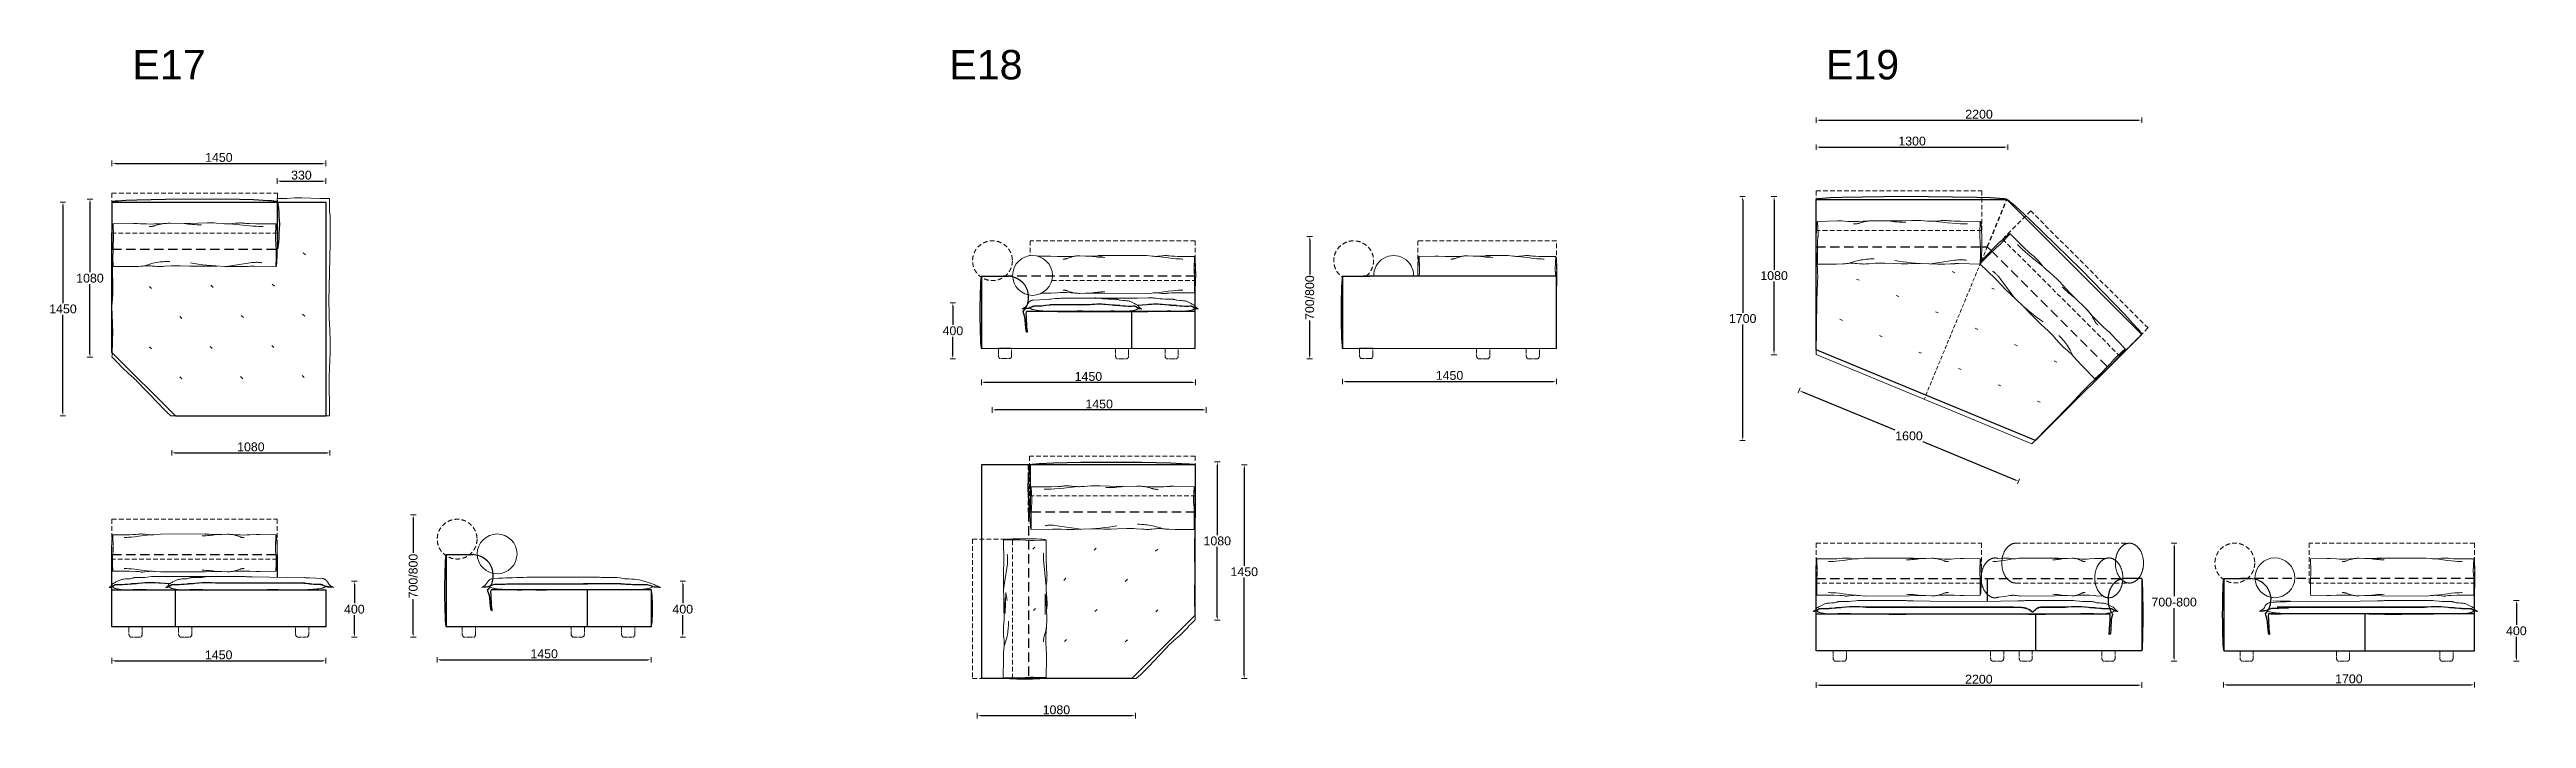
# Model space of a CAD drawing. Header units: millimetres. Extents: x 6668 to 47386, y -6732 to 35544.
# Drawn here: x 23767 to 40564, y -6250 to -1712 of the extents above; entities that cross this region are included whole.
import ezdxf

# ---------------------------------------------------------------- set-up
doc = ezdxf.new("R2010")
doc.units = ezdxf.units.MM
doc.linetypes.add('NASCOSTA', pattern=[9.525, 6.35, -3.175])
doc.linetypes.add('TRATTEGGIATAX2', pattern=[38.1, 25.4, -12.7])
doc.layers.add('_ARREDO', color=7, linetype='Continuous')
doc.layers.add('TESTO', color=1, linetype='Continuous')
for name, color, linetype, lineweight in [('_CUSCINO SEDUTA', 8, 'Continuous', 9), ('_PIEDINI', 3, 'NASCOSTA', 9), ('_QUOTE', 1, 'Continuous', 9), ('_RULLO', 8, 'Continuous', 9)]:
    doc.layers.add(name, color=color, linetype=linetype, lineweight=lineweight)
doc.styles.add('Arial', font='arial.ttf')
doc.styles.get("Standard").update_dxf_attribs({"font": 'arial.ttf'})
doc.dimstyles.new('1_1', dxfattribs={"dimscale": 15, "dimtxt": 4, "dimasz": 1.5, "dimexe": 1.25, "dimexo": 2, "dimtad": 1, "dimtih": 1, "dimtoh": 1, "dimdec": 0, "dimtxsty": 'Standard', "dimcen": 2.5, "dimclrd": 256, "dimclre": 256, "dimclrt": 256, "dimadec": 0, "dimazin": 0, "dimtfac": 1, "dimtdec": 0, "dimtmove": 0, "dimatfit": 3, "dimfxl": 1.25, "dimfxlon": 1, "dimlwe": 0, "dimarcsym": 0})

msp = doc.modelspace()

# ---------------------------------------------------------------- texts
at = {"layer": 'TESTO', "style": 'Arial'}
for s, p in [('E17', (24328.9, -1914.5)), ('E18', (29868.2, -1914.5)), ('E19', (35813, -1914.5))]:
    msp.add_text(s, height=200, dxfattribs=at).set_placement(p)

# ---------------------------------------------------------------- blocks, each defined once
blk = doc.blocks.new('*D9')
at = {"layer": '_QUOTE', "lineweight": 0, "transparency": 16777216}
for p, q in [((24189, -5840), (24189, -5878)), ((25640, -5840), (25640, -5878))]:
    blk.add_line(p, q, dxfattribs=at)
at = {"layer": '_QUOTE', "lineweight": -2, "transparency": 16777216}
blk.add_line((24211, -5859), (25618, -5859), dxfattribs=at)
at = {"layer": '_QUOTE', "transparency": 16777216}
for points in [[(24211, -5855), (24211, -5863), (24189, -5859)], [(25618, -5855), (25618, -5863), (25640, -5859)]]:
    blk.add_solid(points, dxfattribs=at)
at = {"layer": 'Defpoints', "color": 0, "transparency": 16777216}
for p in [(24189, -5622), (25640, -5622), (25640, -5859)]:
    blk.add_point(p, dxfattribs=at)
at = {"layer": '_QUOTE', "transparency": 16777216, "insert": (24914, -5819), "char_height": 60, "attachment_point": 5}
blk.add_mtext('1450', dxfattribs=at)
blk = doc.blocks.new('*D10')
at = {"layer": '_QUOTE', "lineweight": 0, "transparency": 16777216}
for p, q in [((24190, -2502), (24190, -2465)), ((25640, -2502), (25640, -2465))]:
    blk.add_line(p, q, dxfattribs=at)
at = {"layer": '_QUOTE', "lineweight": -2, "transparency": 16777216}
blk.add_line((24213, -2484), (25618, -2484), dxfattribs=at)
at = {"layer": '_QUOTE', "transparency": 16777216}
for points in [[(24213, -2480), (24213, -2487), (24190, -2484)], [(25618, -2480), (25618, -2487), (25640, -2484)]]:
    blk.add_solid(points, dxfattribs=at)
at = {"layer": 'Defpoints', "color": 0, "transparency": 16777216}
for p in [(25640, -2484), (25640, -2747), (24190, -3423)]:
    blk.add_point(p, dxfattribs=at)
at = {"layer": '_QUOTE', "transparency": 16777216, "insert": (24915, -2444), "char_height": 60, "attachment_point": 5}
blk.add_mtext('1450', dxfattribs=at)
blk = doc.blocks.new('*D11')
at = {"layer": '_QUOTE', "lineweight": 0, "transparency": 16777216}
for p, q in [((23876, -2747), (23839, -2747)), ((23876, -4196), (23839, -4196))]:
    blk.add_line(p, q, dxfattribs=at)
at = {"layer": '_QUOTE', "lineweight": -2, "transparency": 16777216}
for p, q in [((23858, -2769), (23858, -3432)), ((23858, -4174), (23858, -3512))]:
    blk.add_line(p, q, dxfattribs=at)
at = {"layer": '_QUOTE', "transparency": 16777216}
for points in [[(23854, -2769), (23861, -2769), (23858, -2747)], [(23854, -4174), (23861, -4174), (23858, -4196)]]:
    blk.add_solid(points, dxfattribs=at)
at = {"layer": 'Defpoints', "color": 0, "transparency": 16777216}
for p in [(23858, -2747), (24121, -2747), (24797, -4196)]:
    blk.add_point(p, dxfattribs=at)
at = {"layer": '_QUOTE', "transparency": 16777216, "insert": (23858, -3472), "char_height": 60, "attachment_point": 5}
blk.add_mtext('1450', dxfattribs=at)
blk = doc.blocks.new('*D12')
at = {"layer": '_QUOTE', "lineweight": 0, "transparency": 16777216}
for p, q in [((24060, -2727), (24022, -2727)), ((24060, -3799), (24022, -3799))]:
    blk.add_line(p, q, dxfattribs=at)
at = {"layer": '_QUOTE', "lineweight": -2, "transparency": 16777216}
for p, q in [((24041, -2749), (24041, -3223)), ((24041, -3777), (24041, -3303))]:
    blk.add_line(p, q, dxfattribs=at)
at = {"layer": '_QUOTE', "transparency": 16777216}
for points in [[(24037, -2749), (24045, -2749), (24041, -2727)], [(24037, -3777), (24045, -3777), (24041, -3799)]]:
    blk.add_solid(points, dxfattribs=at)
at = {"layer": 'Defpoints', "color": 0, "transparency": 16777216}
for p in [(24925, -2727), (24041, -3799), (24327, -3799)]:
    blk.add_point(p, dxfattribs=at)
at = {"layer": '_QUOTE', "transparency": 16777216, "insert": (24041, -3263), "char_height": 60, "attachment_point": 5}
blk.add_mtext('1080', dxfattribs=at)
blk = doc.blocks.new('*D13')
at = {"layer": '_QUOTE', "lineweight": 0, "transparency": 16777216}
for p, q in [((24596, -4429), (24596, -4467)), ((25668, -4429), (25668, -4467))]:
    blk.add_line(p, q, dxfattribs=at)
at = {"layer": '_QUOTE', "lineweight": -2, "transparency": 16777216}
blk.add_line((24618, -4448), (25646, -4448), dxfattribs=at)
at = {"layer": '_QUOTE', "transparency": 16777216}
for points in [[(24618, -4444), (24618, -4452), (24596, -4448)], [(25646, -4444), (25646, -4452), (25668, -4448)]]:
    blk.add_solid(points, dxfattribs=at)
at = {"layer": 'Defpoints', "color": 0, "transparency": 16777216}
for p in [(24596, -3564), (25668, -4162), (25668, -4448)]:
    blk.add_point(p, dxfattribs=at)
at = {"layer": '_QUOTE', "transparency": 16777216, "insert": (25132, -4408), "char_height": 60, "attachment_point": 5}
blk.add_mtext('1080', dxfattribs=at)
blk = doc.blocks.new('*D14')
at = {"layer": '_QUOTE', "lineweight": 0, "transparency": 16777216}
for p, q in [((25310, -2623), (25310, -2585)), ((25640, -2623), (25640, -2585))]:
    blk.add_line(p, q, dxfattribs=at)
at = {"layer": '_QUOTE', "lineweight": -2, "transparency": 16777216}
blk.add_line((25333, -2604), (25618, -2604), dxfattribs=at)
at = {"layer": '_QUOTE', "transparency": 16777216}
for points in [[(25333, -2600), (25333, -2608), (25310, -2604)], [(25618, -2600), (25618, -2608), (25640, -2604)]]:
    blk.add_solid(points, dxfattribs=at)
at = {"layer": 'Defpoints', "color": 0, "transparency": 16777216}
for p in [(25640, -2604), (25310, -2747), (25640, -2747)]:
    blk.add_point(p, dxfattribs=at)
at = {"layer": '_QUOTE', "transparency": 16777216, "insert": (25475, -2564), "char_height": 60, "attachment_point": 5}
blk.add_mtext('330', dxfattribs=at)
blk = doc.blocks.new('*D31')
at = {"layer": '_QUOTE', "lineweight": 0, "transparency": 16777216}
for p, q in [((26396, -5834), (26396, -5871)), ((27846, -5834), (27846, -5871))]:
    blk.add_line(p, q, dxfattribs=at)
at = {"layer": '_QUOTE', "lineweight": -2, "transparency": 16777216}
blk.add_line((26418, -5852), (27823, -5852), dxfattribs=at)
at = {"layer": '_QUOTE', "transparency": 16777216}
for points in [[(26418, -5849), (26418, -5856), (26396, -5852)], [(27823, -5849), (27823, -5856), (27846, -5852)]]:
    blk.add_solid(points, dxfattribs=at)
at = {"layer": 'Defpoints', "color": 0, "transparency": 16777216}
for p in [(26396, -5384), (27846, -5504), (27846, -5852)]:
    blk.add_point(p, dxfattribs=at)
at = {"layer": '_QUOTE', "transparency": 16777216, "insert": (27121, -5812), "char_height": 60, "attachment_point": 5}
blk.add_mtext('1450', dxfattribs=at)
blk = doc.blocks.new('*D32')
at = {"layer": '_QUOTE', "lineweight": 0, "transparency": 16777216}
for p, q in [((26252, -4869), (26214, -4869)), ((26252, -5699), (26214, -5699))]:
    blk.add_line(p, q, dxfattribs=at)
at = {"layer": '_QUOTE', "lineweight": -2, "transparency": 16777216}
for p, q in [((26233, -4891), (26233, -5127)), ((26233, -5676), (26233, -5441))]:
    blk.add_line(p, q, dxfattribs=at)
at = {"layer": '_QUOTE', "transparency": 16777216}
for points in [[(26229, -4891), (26237, -4891), (26233, -4869)], [(26229, -5676), (26237, -5676), (26233, -5699)]]:
    blk.add_solid(points, dxfattribs=at)
at = {"layer": 'Defpoints', "color": 0, "transparency": 16777216}
for p in [(26569, -4869), (26233, -5699), (26761, -5699)]:
    blk.add_point(p, dxfattribs=at)
at = {"layer": '_QUOTE', "transparency": 16777216, "insert": (26233, -5284), "char_height": 60, "attachment_point": 5, "rotation": 90}
blk.add_mtext('700/800', dxfattribs=at)
blk = doc.blocks.new('*D33')
at = {"layer": '_QUOTE', "lineweight": 0, "transparency": 16777216}
for p, q in [((28043, -5319), (28080, -5319)), ((28043, -5699), (28080, -5699))]:
    blk.add_line(p, q, dxfattribs=at)
at = {"layer": '_QUOTE', "lineweight": -2, "transparency": 16777216}
for p, q in [((28061, -5342), (28061, -5469)), ((28061, -5676), (28061, -5549))]:
    blk.add_line(p, q, dxfattribs=at)
at = {"layer": '_QUOTE', "transparency": 16777216}
for points in [[(28058, -5342), (28065, -5342), (28061, -5319)], [(28058, -5676), (28065, -5676), (28061, -5699)]]:
    blk.add_solid(points, dxfattribs=at)
at = {"layer": 'Defpoints', "color": 0, "transparency": 16777216}
for p in [(27340, -5319), (27382, -5699), (28061, -5699)]:
    blk.add_point(p, dxfattribs=at)
at = {"layer": '_QUOTE', "transparency": 16777216, "insert": (28061, -5509), "char_height": 60, "attachment_point": 5}
blk.add_mtext('400', dxfattribs=at)
blk = doc.blocks.new('PIEDINO MIAMI SOFT_PANAMA H7CM')
at = {"color": 0, "linetype": 'ByBlock', "lineweight": -2}
for points in [[(45, 0), (-45, 0)], [(-45, 0), (-45, -50)], [(-45, -50), (-45, -51), (-45, -52), (-45, -53), (-45, -54), (-45, -55), (-44, -55), (-44, -56), (-44, -57), (-44, -58), (-43, -59), (-43, -59), (-43, -60), (-42, -61), (-42, -62), (-42, -62), (-41, -63), (-41, -64), (-40, -64), (-40, -65), (-39, -66), (-39, -66), (-38, -67), (-37, -67), (-37, -68), (-36, -69), (-35, -69), (-35, -70), (-34, -70)], [(-34, -70), (34, -70)], [(34, -70), (35, -70), (35, -69), (36, -69), (37, -68), (37, -67), (38, -67), (39, -66), (39, -66), (40, -65), (40, -64), (41, -64), (41, -63), (42, -62), (42, -62), (42, -61), (43, -60), (43, -59), (43, -59), (44, -58), (44, -57), (44, -56), (44, -55), (45, -55), (45, -54), (45, -53), (45, -52), (45, -51), (45, -50)], [(45, -50), (45, 0)]]:
    blk.add_lwpolyline(points, dxfattribs=at)
blk = doc.blocks.new('*D34')
at = {"layer": '_QUOTE', "lineweight": 0, "transparency": 16777216}
for p, q in [((25815, -5319), (25853, -5319)), ((25815, -5699), (25853, -5699))]:
    blk.add_line(p, q, dxfattribs=at)
at = {"layer": '_QUOTE', "lineweight": -2, "transparency": 16777216}
for p, q in [((25834, -5342), (25834, -5469)), ((25834, -5676), (25834, -5549))]:
    blk.add_line(p, q, dxfattribs=at)
at = {"layer": '_QUOTE', "transparency": 16777216}
for points in [[(25830, -5342), (25838, -5342), (25834, -5319)], [(25830, -5676), (25838, -5676), (25834, -5699)]]:
    blk.add_solid(points, dxfattribs=at)
at = {"layer": 'Defpoints', "color": 0, "transparency": 16777216}
for p in [(25112, -5319), (25155, -5699), (25834, -5699)]:
    blk.add_point(p, dxfattribs=at)
at = {"layer": '_QUOTE', "transparency": 16777216, "insert": (25834, -5509), "char_height": 60, "attachment_point": 5}
blk.add_mtext('400', dxfattribs=at)
blk = doc.blocks.new('*D45')
at = {"layer": '_QUOTE', "lineweight": 0, "transparency": 16777216}
for p, q in [((30087, -3951), (30087, -3989)), ((31538, -3951), (31538, -3989))]:
    blk.add_line(p, q, dxfattribs=at)
at = {"layer": '_QUOTE', "lineweight": -2, "transparency": 16777216}
blk.add_line((31515, -3970), (30109, -3970), dxfattribs=at)
at = {"layer": '_QUOTE', "transparency": 16777216}
for points in [[(30109, -3966), (30109, -3974), (30087, -3970)], [(31515, -3966), (31515, -3974), (31538, -3970)]]:
    blk.add_solid(points, dxfattribs=at)
at = {"layer": 'Defpoints', "color": 0, "transparency": 16777216}
for p in [(30087, -3733), (31538, -3733), (30087, -3970)]:
    blk.add_point(p, dxfattribs=at)
at = {"layer": '_QUOTE', "transparency": 16777216, "insert": (30812, -3930), "char_height": 60, "attachment_point": 5}
blk.add_mtext('1450', dxfattribs=at)
blk = doc.blocks.new('*D46')
at = {"layer": '_QUOTE', "lineweight": 0, "transparency": 16777216}
for p, q in [((30160, -4176), (30160, -4138)), ((31610, -4176), (31610, -4138))]:
    blk.add_line(p, q, dxfattribs=at)
at = {"layer": '_QUOTE', "lineweight": -2, "transparency": 16777216}
blk.add_line((31587, -4157), (30183, -4157), dxfattribs=at)
at = {"layer": '_QUOTE', "transparency": 16777216}
for points in [[(30183, -4153), (30183, -4161), (30160, -4157)], [(31587, -4153), (31587, -4161), (31610, -4157)]]:
    blk.add_solid(points, dxfattribs=at)
at = {"layer": 'Defpoints', "color": 0, "transparency": 16777216}
for p in [(30160, -4157), (30160, -4420), (31610, -5096)]:
    blk.add_point(p, dxfattribs=at)
at = {"layer": '_QUOTE', "transparency": 16777216, "insert": (30885, -4117), "char_height": 60, "attachment_point": 5}
blk.add_mtext('1450', dxfattribs=at)
blk = doc.blocks.new('*D47')
at = {"layer": '_QUOTE', "lineweight": 0, "transparency": 16777216}
for p, q in [((31850, -4530), (31888, -4530)), ((31850, -5980), (31888, -5980))]:
    blk.add_line(p, q, dxfattribs=at)
at = {"layer": '_QUOTE', "lineweight": -2, "transparency": 16777216}
for p, q in [((31869, -4553), (31869, -5215)), ((31869, -5957), (31869, -5295))]:
    blk.add_line(p, q, dxfattribs=at)
at = {"layer": '_QUOTE', "transparency": 16777216}
for points in [[(31865, -4553), (31873, -4553), (31869, -4530)], [(31865, -5957), (31873, -5957), (31869, -5980)]]:
    blk.add_solid(points, dxfattribs=at)
at = {"layer": 'Defpoints', "color": 0, "transparency": 16777216}
for p in [(31606, -4530), (31869, -4530), (30930, -5980)]:
    blk.add_point(p, dxfattribs=at)
at = {"layer": '_QUOTE', "transparency": 16777216, "insert": (31869, -5255), "char_height": 60, "attachment_point": 5}
blk.add_mtext('1450', dxfattribs=at)
blk = doc.blocks.new('*D48')
at = {"layer": '_QUOTE', "lineweight": 0, "transparency": 16777216}
for p, q in [((31667, -4510), (31705, -4510)), ((31667, -5583), (31705, -5583))]:
    blk.add_line(p, q, dxfattribs=at)
at = {"layer": '_QUOTE', "lineweight": -2, "transparency": 16777216}
for p, q in [((31686, -4533), (31686, -5006)), ((31686, -5560), (31686, -5086))]:
    blk.add_line(p, q, dxfattribs=at)
at = {"layer": '_QUOTE', "transparency": 16777216}
for points in [[(31682, -4533), (31690, -4533), (31686, -4510)], [(31682, -5560), (31690, -5560), (31686, -5583)]]:
    blk.add_solid(points, dxfattribs=at)
at = {"layer": 'Defpoints', "color": 0, "transparency": 16777216}
for p in [(30802, -4510), (31400, -5583), (31686, -5583)]:
    blk.add_point(p, dxfattribs=at)
at = {"layer": '_QUOTE', "transparency": 16777216, "insert": (31686, -5046), "char_height": 60, "attachment_point": 5}
blk.add_mtext('1080', dxfattribs=at)
blk = doc.blocks.new('*D49')
at = {"layer": '_QUOTE', "lineweight": 0, "transparency": 16777216}
for p, q in [((30058, -6213), (30058, -6250)), ((31131, -6213), (31131, -6250))]:
    blk.add_line(p, q, dxfattribs=at)
at = {"layer": '_QUOTE', "lineweight": -2, "transparency": 16777216}
blk.add_line((31108, -6232), (30081, -6232), dxfattribs=at)
at = {"layer": '_QUOTE', "transparency": 16777216}
for points in [[(30081, -6228), (30081, -6235), (30058, -6232)], [(31108, -6228), (31108, -6235), (31131, -6232)]]:
    blk.add_solid(points, dxfattribs=at)
at = {"layer": 'Defpoints', "color": 0, "transparency": 16777216}
for p in [(31131, -5347), (30058, -5946), (30058, -6232)]:
    blk.add_point(p, dxfattribs=at)
at = {"layer": '_QUOTE', "transparency": 16777216, "insert": (30595, -6192), "char_height": 60, "attachment_point": 5}
blk.add_mtext('1080', dxfattribs=at)
blk = doc.blocks.new('*D50')
at = {"layer": '_QUOTE', "lineweight": 0, "transparency": 16777216}
for p, q in [((32536, -3945), (32536, -3982)), ((33986, -3945), (33986, -3982))]:
    blk.add_line(p, q, dxfattribs=at)
at = {"layer": '_QUOTE', "lineweight": -2, "transparency": 16777216}
blk.add_line((32558, -3963), (33963, -3963), dxfattribs=at)
at = {"layer": '_QUOTE', "transparency": 16777216}
for points in [[(32558, -3960), (32558, -3967), (32536, -3963)], [(33963, -3960), (33963, -3967), (33986, -3963)]]:
    blk.add_solid(points, dxfattribs=at)
at = {"layer": 'Defpoints', "color": 0, "transparency": 16777216}
for p in [(32536, -3494), (33986, -3615), (33986, -3963)]:
    blk.add_point(p, dxfattribs=at)
at = {"layer": '_QUOTE', "transparency": 16777216, "insert": (33261, -3923), "char_height": 60, "attachment_point": 5}
blk.add_mtext('1450', dxfattribs=at)
blk = doc.blocks.new('*D51')
at = {"layer": '_QUOTE', "lineweight": 0, "transparency": 16777216}
for p, q in [((32332, -2980), (32294, -2980)), ((32332, -3810), (32294, -3810))]:
    blk.add_line(p, q, dxfattribs=at)
at = {"layer": '_QUOTE', "lineweight": -2, "transparency": 16777216}
for p, q in [((32313, -3002), (32313, -3238)), ((32313, -3787), (32313, -3551))]:
    blk.add_line(p, q, dxfattribs=at)
at = {"layer": '_QUOTE', "transparency": 16777216}
for points in [[(32309, -3002), (32317, -3002), (32313, -2980)], [(32309, -3787), (32317, -3787), (32313, -3810)]]:
    blk.add_solid(points, dxfattribs=at)
at = {"layer": 'Defpoints', "color": 0, "transparency": 16777216}
for p in [(32649, -2980), (32313, -3810), (32841, -3810)]:
    blk.add_point(p, dxfattribs=at)
at = {"layer": '_QUOTE', "transparency": 16777216, "insert": (32313, -3395), "char_height": 60, "attachment_point": 5, "rotation": 90}
blk.add_mtext('700/800', dxfattribs=at)
blk = doc.blocks.new('*D52')
at = {"layer": '_QUOTE', "lineweight": 0, "transparency": 16777216}
for p, q in [((29911, -3430), (29874, -3430)), ((29911, -3810), (29874, -3810))]:
    blk.add_line(p, q, dxfattribs=at)
at = {"layer": '_QUOTE', "lineweight": -2, "transparency": 16777216}
for p, q in [((29893, -3452), (29893, -3580)), ((29893, -3787), (29893, -3660))]:
    blk.add_line(p, q, dxfattribs=at)
at = {"layer": '_QUOTE', "transparency": 16777216}
for points in [[(29889, -3452), (29896, -3452), (29893, -3430)], [(29889, -3787), (29896, -3787), (29893, -3810)]]:
    blk.add_solid(points, dxfattribs=at)
at = {"layer": 'Defpoints', "color": 0, "transparency": 16777216}
for p in [(30614, -3430), (29893, -3810), (30572, -3810)]:
    blk.add_point(p, dxfattribs=at)
at = {"layer": '_QUOTE', "transparency": 16777216, "insert": (29893, -3620), "char_height": 60, "attachment_point": 5}
blk.add_mtext('400', dxfattribs=at)
blk = doc.blocks.new('*D57')
at = {"layer": '_QUOTE', "lineweight": 0, "transparency": 16777216}
for p, q in [((38156, -5061), (38194, -5061)), ((38156, -5861), (38194, -5861))]:
    blk.add_line(p, q, dxfattribs=at)
at = {"layer": '_QUOTE', "lineweight": -2, "transparency": 16777216}
for p, q in [((38175, -5084), (38175, -5421)), ((38175, -5839), (38175, -5501))]:
    blk.add_line(p, q, dxfattribs=at)
at = {"layer": '_QUOTE', "transparency": 16777216}
for points in [[(38171, -5084), (38179, -5084), (38175, -5061)], [(38171, -5839), (38179, -5839), (38175, -5861)]]:
    blk.add_solid(points, dxfattribs=at)
at = {"layer": 'Defpoints', "color": 0, "transparency": 16777216}
for p in [(37849, -5061), (38175, -5061), (37849, -5861)]:
    blk.add_point(p, dxfattribs=at)
at = {"layer": '_QUOTE', "transparency": 16777216, "insert": (38175, -5461), "char_height": 60, "attachment_point": 5}
blk.add_mtext('700-800', dxfattribs=at)
blk = doc.blocks.new('*D53')
at = {"layer": '_QUOTE', "lineweight": 0, "transparency": 16777216}
for p, q in [((40477, -5450), (40515, -5450)), ((40477, -5861), (40515, -5861))]:
    blk.add_line(p, q, dxfattribs=at)
at = {"layer": '_QUOTE', "lineweight": -2, "transparency": 16777216}
for p, q in [((40496, -5472), (40496, -5616)), ((40496, -5839), (40496, -5696))]:
    blk.add_line(p, q, dxfattribs=at)
at = {"layer": '_QUOTE', "transparency": 16777216}
for points in [[(40492, -5472), (40500, -5472), (40496, -5450)], [(40492, -5839), (40500, -5839), (40496, -5861)]]:
    blk.add_solid(points, dxfattribs=at)
at = {"layer": 'Defpoints', "color": 0, "transparency": 16777216}
for p in [(39927, -5450), (40496, -5450), (40087, -5861)]:
    blk.add_point(p, dxfattribs=at)
at = {"layer": '_QUOTE', "transparency": 16777216, "insert": (40496, -5656), "char_height": 60, "attachment_point": 5}
blk.add_mtext('400', dxfattribs=at)
blk = doc.blocks.new('*D58')
at = {"layer": '_QUOTE', "lineweight": 0, "transparency": 16777216}
for p, q in [((35748, -6005), (35748, -6042)), ((37955, -6005), (37955, -6042))]:
    blk.add_line(p, q, dxfattribs=at)
at = {"layer": '_QUOTE', "lineweight": -2, "transparency": 16777216}
blk.add_line((35770, -6024), (37933, -6024), dxfattribs=at)
at = {"layer": '_QUOTE', "transparency": 16777216}
for points in [[(35770, -6020), (35770, -6027), (35748, -6024)], [(37933, -6020), (37933, -6027), (37955, -6024)]]:
    blk.add_solid(points, dxfattribs=at)
at = {"layer": 'Defpoints', "color": 0, "transparency": 16777216}
for p in [(35748, -5791), (37955, -5791), (37955, -6024)]:
    blk.add_point(p, dxfattribs=at)
at = {"layer": '_QUOTE', "transparency": 16777216, "insert": (36851, -5984), "char_height": 60, "attachment_point": 5}
blk.add_mtext('2200', dxfattribs=at)
blk = doc.blocks.new('*D59')
at = {"layer": '_QUOTE', "lineweight": 0, "transparency": 16777216}
for p, q in [((38510, -6003), (38510, -6041)), ((40211, -6003), (40211, -6041))]:
    blk.add_line(p, q, dxfattribs=at)
at = {"layer": '_QUOTE', "lineweight": -2, "transparency": 16777216}
blk.add_line((38533, -6022), (40188, -6022), dxfattribs=at)
at = {"layer": '_QUOTE', "transparency": 16777216}
for points in [[(38533, -6018), (38533, -6026), (38510, -6022)], [(40188, -6018), (40188, -6026), (40211, -6022)]]:
    blk.add_solid(points, dxfattribs=at)
at = {"layer": 'Defpoints', "color": 0, "transparency": 16777216}
for p in [(38510, -5786), (40211, -5786), (40211, -6022)]:
    blk.add_point(p, dxfattribs=at)
at = {"layer": '_QUOTE', "transparency": 16777216, "insert": (39360, -5982), "char_height": 60, "attachment_point": 5}
blk.add_mtext('1700', dxfattribs=at)
blk = doc.blocks.new('*D54')
at = {"layer": '_QUOTE', "lineweight": 0, "transparency": 16777216}
for p, q in [((35748, -2209), (35748, -2172)), ((37955, -2209), (37955, -2172))]:
    blk.add_line(p, q, dxfattribs=at)
at = {"layer": '_QUOTE', "lineweight": -2, "transparency": 16777216}
blk.add_line((35770, -2191), (37933, -2191), dxfattribs=at)
at = {"layer": '_QUOTE', "transparency": 16777216}
for points in [[(35770, -2187), (35770, -2194), (35748, -2191)], [(37933, -2187), (37933, -2194), (37955, -2191)]]:
    blk.add_solid(points, dxfattribs=at)
at = {"layer": 'Defpoints', "color": 0, "transparency": 16777216}
for p in [(37955, -2191), (37955, -3296), (35748, -3401)]:
    blk.add_point(p, dxfattribs=at)
at = {"layer": '_QUOTE', "transparency": 16777216, "insert": (36852, -2151), "char_height": 60, "attachment_point": 5}
blk.add_mtext('2200', dxfattribs=at)
blk = doc.blocks.new('*D55')
at = {"layer": '_QUOTE', "lineweight": 0, "transparency": 16777216}
for p, q in [((35748, -2392), (35748, -2355)), ((37048, -2392), (37048, -2355))]:
    blk.add_line(p, q, dxfattribs=at)
at = {"layer": '_QUOTE', "lineweight": -2, "transparency": 16777216}
blk.add_line((35770, -2373), (37025, -2373), dxfattribs=at)
at = {"layer": '_QUOTE', "transparency": 16777216}
for points in [[(35770, -2370), (35770, -2377), (35748, -2373)], [(37025, -2370), (37025, -2377), (37048, -2373)]]:
    blk.add_solid(points, dxfattribs=at)
at = {"layer": 'Defpoints', "color": 0, "transparency": 16777216}
for p in [(37048, -2373), (37048, -2542), (35748, -2798)]:
    blk.add_point(p, dxfattribs=at)
at = {"layer": '_QUOTE', "transparency": 16777216, "insert": (36398, -2333), "char_height": 60, "attachment_point": 5}
blk.add_mtext('1300', dxfattribs=at)
blk = doc.blocks.new('*D60')
at = {"layer": '_QUOTE', "lineweight": 0, "transparency": 16777216}
for p, q in [((35480, -2709), (35443, -2709)), ((35480, -3782), (35443, -3782))]:
    blk.add_line(p, q, dxfattribs=at)
at = {"layer": '_QUOTE', "lineweight": -2, "transparency": 16777216}
for p, q in [((35462, -2732), (35462, -3206)), ((35462, -3759), (35462, -3286))]:
    blk.add_line(p, q, dxfattribs=at)
at = {"layer": '_QUOTE', "transparency": 16777216}
for points in [[(35458, -2732), (35465, -2732), (35462, -2709)], [(35458, -3759), (35465, -3759), (35462, -3782)]]:
    blk.add_solid(points, dxfattribs=at)
at = {"layer": 'Defpoints', "color": 0, "transparency": 16777216}
for p in [(36346, -2709), (35462, -3782), (35748, -3782)]:
    blk.add_point(p, dxfattribs=at)
at = {"layer": '_QUOTE', "transparency": 16777216, "insert": (35462, -3246), "char_height": 60, "attachment_point": 5}
blk.add_mtext('1080', dxfattribs=at)
blk = doc.blocks.new('*D61')
at = {"layer": '_QUOTE', "lineweight": 0, "transparency": 16777216}
for p, q in [((35640, -4008), (35626, -4042)), ((37127, -4624), (37113, -4659))]:
    blk.add_line(p, q, dxfattribs=at)
at = {"layer": '_QUOTE', "lineweight": -2, "transparency": 16777216}
for p, q in [((35654, -4034), (36281, -4293)), ((37099, -4633), (36473, -4373))]:
    blk.add_line(p, q, dxfattribs=at)
at = {"layer": '_QUOTE', "transparency": 16777216}
for points in [[(35655, -4030), (35653, -4037), (35633, -4025)], [(37101, -4629), (37098, -4636), (37120, -4641)]]:
    blk.add_solid(points, dxfattribs=at)
at = {"layer": 'Defpoints', "color": 0, "transparency": 16777216}
for p in [(35748, -3749), (37234, -4365), (37120, -4641)]:
    blk.add_point(p, dxfattribs=at)
at = {"layer": '_QUOTE', "transparency": 16777216, "insert": (36377, -4333), "char_height": 60, "attachment_point": 5}
blk.add_mtext('1600', dxfattribs=at)
blk = doc.blocks.new('*D56')
at = {"layer": '_QUOTE', "lineweight": 0, "transparency": 16777216}
for p, q in [((35267, -2709), (35230, -2709)), ((35267, -4365), (35230, -4365))]:
    blk.add_line(p, q, dxfattribs=at)
at = {"layer": '_QUOTE', "lineweight": -2, "transparency": 16777216}
for p, q in [((35249, -2732), (35249, -3497)), ((35249, -4343), (35249, -3577))]:
    blk.add_line(p, q, dxfattribs=at)
at = {"layer": '_QUOTE', "transparency": 16777216}
for points in [[(35245, -2732), (35252, -2732), (35249, -2709)], [(35245, -4343), (35252, -4343), (35249, -4365)]]:
    blk.add_solid(points, dxfattribs=at)
at = {"layer": 'Defpoints', "color": 0, "transparency": 16777216}
for p in [(36533, -2709), (35249, -4365), (37421, -4365)]:
    blk.add_point(p, dxfattribs=at)
at = {"layer": '_QUOTE', "transparency": 16777216, "insert": (35249, -3537), "char_height": 60, "attachment_point": 5}
blk.add_mtext('1700', dxfattribs=at)

# ---------------------------------------------------------------- dimensions: what is measured, and where the dimension line sits
at = {"layer": '_QUOTE'}
for base, p1, p2, text, picture, middle in [((37955.5, -2190.7), (35747.6, -3401.1), (37955.5, -3295.9), '2200', '*D54', (36851.5, -2150.7)), ((25640, -2483.7), (24190.5, -3423.1), (25640, -2746.6), '1450', '*D10', (24915.3, -2443.7)), ((30058.3, -6231.7), (31130.8, -5347.5), (30058.3, -5945.8), '1080', '*D49', (30594.6, -6191.7)), ((25640.2, -5859), (24188.8, -5622.5), (25640.2, -5622.5), '1450', '*D9', (24914.5, -5818.9)), ((37955.4, -6023.5), (35747.6, -5791.3), (37955.4, -5791.3), '2200', '*D58', (36851.5, -5983.5))]:
    dim = msp.add_linear_dim(base=base, p1=p1, p2=p2, text=text, dimstyle='1_1', dxfattribs=at)
    dim.commit()
    dim.dimension.update_dxf_attribs({"geometry": picture, "text_midpoint": middle})
for base, p1, p2, picture, middle in [((37047.6, -2373.4), (35747.6, -2797.8), (37047.6, -2541.5), '*D55', (36397.6, -2333.3)), ((25640, -2603.8), (25310.2, -2746.6), (25640, -2746.6), '*D14', (25475.1, -2563.8)), ((27846, -5852.4), (26396, -5383.5), (27846, -5503.6), '*D31', (27121, -5812.4)), ((40210.7, -6022), (38510.3, -5785.5), (40210.7, -5785.5), '*D59', (39360.5, -5982))]:
    dim = msp.add_linear_dim(base=base, p1=p1, p2=p2, dimstyle='1_1', dxfattribs=at)
    dim.commit()
    dim.dimension.update_dxf_attribs({"geometry": picture, "text_midpoint": middle})
for base, p1, p2, angle, text, picture, middle in [((23857.6, -2746.8), (24797, -4196.4), (24120.5, -2746.8), 90, '1450', '*D11', (23857.6, -3471.6)), ((24041, -3799.1), (24925.2, -2726.6), (24326.9, -3799.1), 90, '1080', '*D12', (24041, -3262.9)), ((35248.7, -4365.4), (36533, -2709.3), (37421.4, -4365.4), 90, '1700', '*D56', (35248.7, -3537.3)), ((35461.6, -3781.8), (36345.8, -2709.3), (35747.6, -3781.8), 90, '1080', '*D60', (35461.6, -3245.5)), ((29892.6, -3809.5), (30614.4, -3429.9), (30572.1, -3809.5), 90, '400', '*D52', (29892.6, -3619.7)), ((25668.4, -4448.1), (24595.9, -3563.9), (25668.4, -4162.2), 180, '1080', '*D13', (25132.2, -4408.1)), ((30086.5, -3969.9), (31538, -3733.4), (30086.5, -3733.4), 180, '1450', '*D45', (30812.3, -3929.9)), ((30160.4, -4157.1), (31609.9, -5096.4), (30160.4, -4420), 180, '1450', '*D46', (30885.1, -4117)), ((31685.8, -5582.7), (30801.5, -4510.2), (31399.8, -5582.7), 90, '1080', '*D48', (31685.8, -5046.5)), ((31869.1, -4530.4), (30929.7, -5980), (31606.2, -4530.4), 90, '1450', '*D47', (31869.1, -5255.2)), ((38175.1, -5061.3), (37849.2, -5861.3), (37849.2, -5061.3), 90, '700-<>', '*D57', (38175.1, -5461.3)), ((25834.2, -5698.6), (25112.4, -5319), (25154.7, -5698.6), 90, '400', '*D34', (25834.2, -5508.8)), ((28061.4, -5698.6), (27339.6, -5319), (27381.9, -5698.6), 90, '400', '*D33', (28061.4, -5508.8)), ((40496.2, -5449.7), (40087.4, -5861.3), (39926.5, -5449.7), 90, '400', '*D53', (40496.2, -5655.5))]:
    dim = msp.add_linear_dim(base=base, p1=p1, p2=p2, angle=angle, text=text, dimstyle='1_1', dxfattribs=at)
    dim.commit()
    dim.dimension.update_dxf_attribs({"geometry": picture, "text_midpoint": middle})
for base, p1, p2, picture, middle in [((32313.1, -3809.5), (32648.8, -2979.6), (32841.2, -3809.5), '*D51', (32313.1, -3394.6)), ((26233.1, -5698.6), (26568.9, -4868.7), (26761.2, -5698.6), '*D32', (26233.1, -5283.7))]:
    dim = msp.add_linear_dim(base=base, p1=p1, p2=p2, angle=90, text='700/800', dimstyle='1_1', dxfattribs=at)
    dim.commit()
    dim.dimension.update_dxf_attribs({"geometry": picture, "text_midpoint": middle, "text_rotation": 90})
dim = msp.add_linear_dim(base=(33986, -3963.3), p1=(32536, -3494.4), p2=(33986, -3614.5), angle=0, dimstyle='1_1', dxfattribs=at)
dim.commit()
dim.dimension.update_dxf_attribs({"geometry": '*D50', "text_midpoint": (33261, -3923.3)})
dim = msp.add_aligned_dim(p1=(35747.6, -3749.3), p2=(37234.2, -4365.4), distance=-298.6, text='1600', dimstyle='1_1', dxfattribs=at)
dim.commit()
dim.dimension.update_dxf_attribs({"geometry": '*D61', "text_midpoint": (36376.6, -4333.2)})

# ---------------------------------------------------------------- linework, layer by layer
at = {"layer": '_ARREDO'}
for p, q in [((36870.4, -3049.5), (36908.1, -3049.5)), ((36908, -3049.5), (36935, -3075.8)), ((30086.5, -3249.8), (30086.5, -3739.5)), ((30086.5, -3249.8), (30247.9, -3249.8)), ((32536, -3249.8), (32536, -3739.5)), ((32536, -3249.8), (32697.3, -3249.8)), ((26456, -5138.9), (26456, -5628.6)), ((26456, -5138.9), (26617.3, -5138.9)), ((38511.7, -5301.1), (38511.7, -5790.8)), ((38511.7, -5301.1), (38673, -5301.1)), ((27846, -5378.6), (26760.9, -5378.6)), ((27846, -5378.6), (27846, -5628.6)), ((27846, -5628.6), (26456, -5628.6))]:
    msp.add_line(p, q, dxfattribs=at)
for points in [[(25310.4, -2746.6), (25310.4, -2746.6), (25310.4, -2746.5), (25310.4, -2746.4), (25310.3, -2746.3), (25310.3, -2746.2), (25310.2, -2746.1), (25310.1, -2746), (25310, -2745.9), (25309.8, -2745.7), (25309.7, -2745.6), (25309.5, -2745.5), (25309.4, -2745.4), (25309.2, -2745.3), (25308.9, -2745.2), (25308.7, -2745.1), (25308.5, -2744.9), (25308.2, -2744.8), (25307.9, -2744.7), (25307.6, -2744.6), (25306.9, -2744.4), (25306.2, -2744.1), (25305.3, -2743.9), (25304.4, -2743.7), (25303.5, -2743.4), (25301.3, -2743), (25298.8, -2742.5), (25295.9, -2742), (25289.3, -2741.1), (25281.3, -2740.2), (25272, -2739.2), (25249.3, -2737.4), (25150.3, -2732.5), (24965.1, -2728), (24552.8, -2728.1), (24358.2, -2732.6), (24283.7, -2735.8), (24230.5, -2739.4), (24212.3, -2741.3), (24205.4, -2742.2), (24202.4, -2742.7), (24199.8, -2743.2), (24197.5, -2743.6), (24196.4, -2743.9), (24195.5, -2744.1), (24194.6, -2744.3), (24193.8, -2744.6), (24193.1, -2744.8), (24192.8, -2744.9), (24192.5, -2745), (24192.2, -2745.1), (24192, -2745.2), (24191.7, -2745.4), (24191.5, -2745.5), (24191.3, -2745.6), (24191.1, -2745.7), (24190.9, -2745.8), (24190.8, -2745.9), (24190.6, -2746), (24190.5, -2746.1), (24190.4, -2746.3), (24190.3, -2746.4), (24190.3, -2746.5), (24190.2, -2746.6), (24190.2, -2746.7), (24190.2, -2746.8)], [(24190.2, -2746.6), (24190.2, -3066.6)], [(24190.2, -2746.6), (25310.2, -2746.6)], [(25310.2, -2746.1), (25310.2, -3066.6)], [(25310.4, -2746.6), (25310.4, -2746.6), (25310.4, -2746.6), (25310.5, -2746.6), (25310.6, -2746.7), (25310.6, -2746.7), (25310.7, -2746.7), (25310.7, -2746.7), (25310.8, -2746.7), (25310.8, -2746.8), (25310.9, -2746.8), (25311, -2746.9), (25311, -2746.9), (25311.1, -2747), (25311.1, -2747), (25311.2, -2747.1), (25311.3, -2747.2), (25311.3, -2747.2), (25311.4, -2747.3), (25311.4, -2747.4), (25311.5, -2747.5), (25311.6, -2747.6), (25311.6, -2747.7), (25311.7, -2747.8), (25311.7, -2747.9), (25311.8, -2748), (25311.9, -2748.3), (25312, -2748.5), (25312.2, -2748.8), (25312.3, -2749.1), (25312.4, -2749.5), (25312.6, -2749.8), (25312.8, -2750.6), (25313.1, -2751.5), (25313.3, -2752.4), (25313.9, -2754.6), (25314.4, -2757.2), (25315, -2760.1), (25315.5, -2763.4), (25316.7, -2771.1), (25318.9, -2790.6), (25321, -2814.6), (25322.8, -2841.4), (25325.4, -2896.7)], [(25310.4, -2746.6), (25640.2, -2746.6), (25640.2, -4196.6)], [(37040.6, -2729.5), (37040.6, -2729.5), (37040.6, -2729.4), (37040.5, -2729.2), (37040.5, -2729.1), (37040.4, -2729), (37040.3, -2728.9), (37040.2, -2728.8), (37040.1, -2728.7), (37039.9, -2728.6), (37039.7, -2728.5), (37039.5, -2728.3), (37039.3, -2728.2), (37039, -2728.1), (37038.7, -2728), (37038.4, -2727.9), (37038.1, -2727.8), (37037.8, -2727.7), (37037, -2727.4), (37036.2, -2727.2), (37035.2, -2727), (37034.2, -2726.7), (37031.8, -2726.3), (37029, -2725.8), (37022.2, -2724.9), (37013.8, -2723.9), (36991.8, -2722.1), (36927.3, -2718.5), (36837.1, -2715.2), (36345.8, -2709.3), (35922.8, -2715.2), (35845.1, -2718.5), (35789.6, -2722.1), (35770.7, -2723.9), (35763.4, -2724.9), (35760.3, -2725.3), (35757.5, -2725.8), (35755.2, -2726.3), (35753.1, -2726.7), (35752.2, -2727), (35751.4, -2727.2), (35750.6, -2727.4), (35750.3, -2727.5), (35750, -2727.7), (35749.7, -2727.8), (35749.4, -2727.9), (35749.1, -2728), (35748.9, -2728.1), (35748.7, -2728.2), (35748.5, -2728.3), (35748.3, -2728.5), (35748.2, -2728.6), (35748, -2728.7), (35747.9, -2728.8), (35747.8, -2728.9), (35747.7, -2729), (35747.6, -2729.1), (35747.6, -2729.2), (35747.6, -2729.4), (35747.6, -2729.5)], [(35747.6, -3749.3), (35747.6, -2729.5)], [(35747.6, -2729.5), (37040.6, -2729.5)], [(35747.6, -2729.5), (37040.6, -2729.5), (37955.4, -3644.2)], [(37040.6, -2729.5), (37040.6, -2729.5), (37040.7, -2729.4), (37040.8, -2729.3), (37040.9, -2729.3), (37041, -2729.3), (37041.2, -2729.3), (37041.3, -2729.3), (37041.5, -2729.3), (37041.7, -2729.3), (37041.9, -2729.4), (37042.1, -2729.4), (37042.4, -2729.5), (37042.6, -2729.6), (37042.9, -2729.7), (37043.2, -2729.9), (37043.5, -2730), (37043.9, -2730.2), (37044.6, -2730.6), (37045.3, -2731), (37046.2, -2731.5), (37047.1, -2732.1), (37049.1, -2733.4), (37051.4, -2735.1), (37056.8, -2739.2), (37063.5, -2744.5), (37080.3, -2758.7), (37128.4, -2801.8), (37194.5, -2863.3), (37546, -3206.6), (37840.8, -3510.1), (37893.5, -3567.3), (37930.1, -3609.1), (37942.2, -3623.8), (37946.7, -3629.6), (37948.5, -3632.1), (37950.1, -3634.4), (37951.5, -3636.4), (37952.6, -3638.2), (37953.1, -3639), (37953.5, -3639.8), (37953.9, -3640.5), (37954, -3640.8), (37954.2, -3641.1), (37954.3, -3641.4), (37954.4, -3641.6), (37954.5, -3641.9), (37954.6, -3642.2), (37954.7, -3642.4), (37954.7, -3642.6), (37954.8, -3642.8), (37954.8, -3643), (37954.8, -3643.2), (37954.8, -3643.4), (37954.8, -3643.5), (37954.8, -3643.6), (37954.8, -3643.8), (37954.7, -3643.9), (37954.7, -3644), (37954.6, -3644.1)], [(37040.6, -2729.5), (37955.5, -3644.1)], [(24190.2, -3766.6), (24190.2, -2955.1)], [(25325.4, -2896.7), (25322.8, -2959.3), (25321, -2989.7), (25318.9, -3016.9), (25316.7, -3039), (25315.5, -3047.7), (25314.4, -3054.7), (25313.9, -3057.6), (25313.3, -3060.1), (25313.1, -3061.2), (25312.8, -3062.2), (25312.5, -3063.1), (25312.3, -3063.8), (25312.2, -3064.2), (25312, -3064.5), (25311.9, -3064.8), (25311.8, -3065.1), (25311.7, -3065.4), (25311.6, -3065.5), (25311.5, -3065.6), (25311.5, -3065.7), (25311.4, -3065.8), (25311.4, -3065.9), (25311.3, -3066), (25311.3, -3066.1), (25311.2, -3066.2), (25311.1, -3066.2), (25311.1, -3066.3), (25311, -3066.4), (25311, -3066.4), (25310.9, -3066.5), (25310.8, -3066.5), (25310.8, -3066.5), (25310.7, -3066.6), (25310.7, -3066.6), (25310.6, -3066.6), (25310.6, -3066.7), (25310.5, -3066.7), (25310.4, -3066.7), (25310.4, -3066.7), (25310.4, -3066.7), (25310.4, -3066.7), (25310.4, -3066.7), (25310.3, -3066.7), (25310.3, -3066.7), (25310.3, -3066.7), (25310.3, -3066.7), (25310.3, -3066.7), (25310.3, -3066.7), (25310.3, -3066.7), (25310.2, -3066.7), (25310.2, -3066.7), (25310.2, -3066.6), (25310.2, -3066.6), (25310.2, -3066.6), (25310.2, -3066.6)], [(30086.5, -3249.8), (30270.4, -3249.8)], [(30279.9, -3251.3), (30270.4, -3249.8)], [(31536.5, -3739.2), (31536.5, -3249.4)], [(32536, -3249.8), (32719.8, -3249.8)], [(33986, -3249.4), (32674.7, -3249.8)], [(33986, -3739.2), (33986, -3249.4)], [(30086.5, -3489.2), (30086.5, -3739.2)], [(30366.9, -3490.9), (30368.5, -3495.2), (30379, -3525.1), (30384.7, -3596.7), (30388, -3619.3), (30393.1, -3627.2), (30398.8, -3627.8), (30399.2, -3619.9), (30397.5, -3609.3), (30395.4, -3593.3), (30391.4, -3527.3), (30390.9, -3502.5), (30391.4, -3494.1), (30391.4, -3489.5)], [(31536.5, -3489.2), (30391.4, -3489.5)], [(31106.4, -3739), (31106.4, -3489.2)], [(32536, -3489.2), (32536, -3739.2)], [(37955.5, -3644.1), (37234.2, -4365.4)], [(24190.2, -3766.6), (24620.5, -4196.6)], [(30086.5, -3738.6), (31536.5, -3739.2)], [(32536, -3738.6), (33986, -3739.2)], [(37234.2, -4365.4), (35747.6, -3749.3)], [(24620.5, -4196.6), (25640.2, -4196.6)], [(30416.4, -4530.2), (30086.5, -4530.2), (30086.5, -5980.2)], [(30416.4, -4530.2), (30416.4, -4530.2), (30416.3, -4530.2), (30416.2, -4530.2), (30416.2, -4530.3), (30416.1, -4530.3), (30416.1, -4530.3), (30416, -4530.3), (30416, -4530.3), (30415.9, -4530.4), (30415.8, -4530.4), (30415.8, -4530.5), (30415.7, -4530.5), (30415.7, -4530.6), (30415.6, -4530.6), (30415.6, -4530.7), (30415.5, -4530.8), (30415.4, -4530.8), (30415.4, -4530.9), (30415.3, -4531), (30415.3, -4531.1), (30415.2, -4531.2), (30415.1, -4531.3), (30415.1, -4531.4), (30415, -4531.5), (30415, -4531.6), (30414.8, -4531.9), (30414.7, -4532.1), (30414.6, -4532.4), (30414.5, -4532.7), (30414.3, -4533.1), (30414.2, -4533.4), (30413.9, -4534.2), (30413.7, -4535.1), (30413.4, -4536), (30412.9, -4538.2), (30412.3, -4540.8), (30411.8, -4543.7), (30411.2, -4547), (30410.1, -4554.7), (30407.8, -4574.2), (30405.7, -4598.2), (30403.9, -4625), (30401.4, -4680.3)], [(30416.4, -4530.2), (30416.4, -4530.2), (30416.4, -4530.1), (30416.4, -4530), (30416.4, -4529.9), (30416.5, -4529.8), (30416.6, -4529.7), (30416.7, -4529.6), (30416.8, -4529.5), (30416.9, -4529.3), (30417, -4529.2), (30417.2, -4529.1), (30417.4, -4529), (30417.6, -4528.9), (30417.8, -4528.8), (30418, -4528.7), (30418.3, -4528.5), (30418.6, -4528.4), (30418.9, -4528.3), (30419.2, -4528.2), (30419.8, -4528), (30420.6, -4527.7), (30421.4, -4527.5), (30422.3, -4527.3), (30423.3, -4527), (30425.5, -4526.6), (30428, -4526.1), (30430.8, -4525.6), (30437.4, -4524.7), (30445.4, -4523.8), (30454.7, -4522.8), (30477.4, -4521), (30576.4, -4516.1), (30761.6, -4511.6), (31174, -4511.7), (31368.5, -4516.2), (31443, -4519.4), (31496.3, -4523), (31514.4, -4524.9), (31521.4, -4525.8), (31524.3, -4526.3), (31527, -4526.8), (31529.3, -4527.2), (31530.3, -4527.5), (31531.3, -4527.7), (31532.1, -4527.9), (31532.9, -4528.2), (31533.6, -4528.4), (31533.9, -4528.5), (31534.2, -4528.6), (31534.5, -4528.7), (31534.8, -4528.8), (31535, -4529), (31535.3, -4529.1), (31535.5, -4529.2), (31535.7, -4529.3), (31535.8, -4529.4), (31536, -4529.5), (31536.1, -4529.6), (31536.2, -4529.7), (31536.3, -4529.9), (31536.4, -4530), (31536.5, -4530.1), (31536.5, -4530.2), (31536.6, -4530.3), (31536.6, -4530.4)], [(30416.5, -4529.7), (30416.5, -4850.2)], [(31536.5, -4530.2), (30416.5, -4530.2)], [(31536.5, -4530.2), (31536.5, -4850.2)], [(30401.4, -4680.3), (30403.9, -4742.9), (30405.7, -4773.3), (30407.8, -4800.5), (30410.1, -4822.6), (30411.2, -4831.3), (30412.3, -4838.3), (30412.9, -4841.2), (30413.4, -4843.7), (30413.7, -4844.8), (30413.9, -4845.8), (30414.2, -4846.7), (30414.5, -4847.4), (30414.6, -4847.8), (30414.7, -4848.1), (30414.8, -4848.4), (30415, -4848.7), (30415.1, -4849), (30415.1, -4849.1), (30415.2, -4849.2), (30415.3, -4849.3), (30415.3, -4849.4), (30415.4, -4849.5), (30415.4, -4849.6), (30415.5, -4849.7), (30415.6, -4849.7), (30415.6, -4849.8), (30415.7, -4849.9), (30415.7, -4850), (30415.8, -4850), (30415.8, -4850.1), (30415.9, -4850.1), (30416, -4850.1), (30416, -4850.2), (30416.1, -4850.2), (30416.1, -4850.2), (30416.2, -4850.3), (30416.2, -4850.3), (30416.3, -4850.3), (30416.4, -4850.3), (30416.4, -4850.3), (30416.4, -4850.3), (30416.4, -4850.3), (30416.4, -4850.3), (30416.4, -4850.3), (30416.4, -4850.3), (30416.5, -4850.3), (30416.5, -4850.3), (30416.5, -4850.3), (30416.5, -4850.3), (30416.5, -4850.3), (30416.5, -4850.3), (30416.5, -4850.2), (30416.5, -4850.2), (30416.6, -4850.2), (30416.6, -4850.2)], [(31536.5, -5550.2), (31536.5, -4738.7)], [(24190.2, -5628.3), (24190.2, -5138.5)], [(25310.2, -5138.5), (25310.2, -5292.1)], [(26456, -5138.9), (26639.8, -5138.9)], [(26649.4, -5140.4), (26639.8, -5138.9)], [(35747.6, -5791.3), (35747.6, -5301.6)], [(36908, -5301.6), (36908, -5454.2)], [(37757.4, -5542.7), (37755.1, -5539.2), (37752.9, -5535.7), (37750.8, -5531.9), (37748.7, -5528.1), (37746.7, -5524.1), (37744.8, -5520), (37742.9, -5515.8), (37741.2, -5511.5), (37739.6, -5507), (37738.1, -5502.5), (37736.6, -5497.9), (37735.3, -5493.2), (37734.2, -5488.4), (37733.1, -5483.5), (37732.1, -5478.6), (37731.3, -5473.7), (37730.6, -5468.7), (37730.1, -5463.7), (37729.6, -5458.6), (37729.3, -5453.6), (37729.1, -5448.5), (37729.1, -5443.5), (37729.2, -5438.4), (37729.4, -5433.5), (37729.7, -5428.5), (37730.1, -5423.6), (37730.7, -5418.7), (37731.4, -5414), (37732.1, -5409.2), (37733, -5404.6), (37734, -5400), (37735.1, -5395.6), (37736.3, -5391.2), (37737.6, -5386.8), (37739, -5382.4), (37740.6, -5378.1), (37742.2, -5373.8), (37744, -5369.6), (37745.9, -5365.4), (37747.9, -5361.3), (37750, -5357.3), (37752.2, -5353.4), (37754.5, -5349.6), (37756.9, -5345.8), (37759.5, -5342.3), (37762.1, -5338.8), (37763.4, -5337.1), (37764.8, -5335.4), (37766.2, -5333.8), (37767.6, -5332.2), (37769, -5330.7), (37770.5, -5329.2), (37771.9, -5327.7), (37773.4, -5326.3), (37774.9, -5324.9), (37776.4, -5323.5), (37778, -5322.2), (37779.5, -5320.9), (37781.1, -5319.7), (37782.6, -5318.5), (37784.2, -5317.4), (37785.8, -5316.2), (37787.4, -5315.2), (37789, -5314.2), (37790.7, -5313.2), (37792.3, -5312.2), (37793.9, -5311.3), (37795.6, -5310.5), (37797.2, -5309.7), (37798.9, -5308.9), (37800.6, -5308.2), (37802.2, -5307.5), (37803.9, -5306.9), (37805.6, -5306.3), (37807.2, -5305.7), (37808.9, -5305.2), (37810.6, -5304.8), (37812.2, -5304.3), (37813.9, -5304), (37815.6, -5303.6), (37817.2, -5303.3), (37818.9, -5303.1)], [(37955.4, -5301.6), (37825.6, -5301.6)], [(37955.4, -5301.6), (37841.5, -5301.6)], [(37955.4, -5301.6), (37955.4, -5301.6), (37955.4, -5301.6), (37955.5, -5301.6), (37955.5, -5301.7), (37955.6, -5301.7), (37955.6, -5301.7), (37955.6, -5301.8), (37955.7, -5301.8), (37955.7, -5301.9), (37955.8, -5302), (37955.8, -5302.1), (37955.8, -5302.2), (37955.9, -5302.3), (37955.9, -5302.4), (37956, -5302.5), (37956, -5302.6), (37956.1, -5302.9), (37956.2, -5303.2), (37956.2, -5303.5), (37956.3, -5303.9), (37956.5, -5304.7), (37956.7, -5305.7), (37957, -5308.1), (37957.3, -5311), (37958, -5318.8), (37959.2, -5341.5), (37960.4, -5373.2), (37962.4, -5546.2), (37960.4, -5719.2), (37959.2, -5750.9), (37958, -5773.6), (37957.3, -5781.4), (37957, -5784.3), (37956.7, -5786.7), (37956.5, -5787.7), (37956.3, -5788.5), (37956.2, -5788.9), (37956.2, -5789.2), (37956.1, -5789.5), (37956, -5789.8), (37956, -5789.9), (37955.9, -5790), (37955.9, -5790.1), (37955.8, -5790.2), (37955.8, -5790.3), (37955.8, -5790.4), (37955.7, -5790.5), (37955.7, -5790.6), (37955.6, -5790.6), (37955.6, -5790.7), (37955.6, -5790.7), (37955.5, -5790.7), (37955.5, -5790.8), (37955.4, -5790.8), (37955.4, -5790.8), (37955.4, -5790.8)], [(37955.4, -5301.6), (37955.4, -5791.3)], [(38511.7, -5301.1), (38695.5, -5301.1)], [(38705.1, -5302.5), (38695.5, -5301.1)], [(40211.7, -5791.3), (40211.7, -5301.6)], [(24190.2, -5378.3), (25640.2, -5378.3)], [(24620.3, -5628.1), (24620.3, -5378.3)], [(25640.2, -5378.3), (25640.2, -5628.3)], [(26736.4, -5380), (26737.9, -5384.3), (26748.5, -5414.2), (26754.1, -5485.8), (26757.5, -5508.4), (26762.6, -5516.3), (26768.2, -5516.9), (26768.6, -5509), (26766.9, -5498.4), (26764.8, -5482.4), (26760.9, -5416.4), (26760.3, -5391.6), (26760.9, -5383.2), (26760.9, -5378.6)], [(27415.9, -5628.1), (27415.9, -5378.3)], [(35747.6, -5541.3), (37740.2, -5541.3)], [(37235.2, -5541.3), (37235.2, -5791)], [(37757.4, -5542.7), (37756.4, -5547), (37748.9, -5576.9), (37744.9, -5648.5), (37742.5, -5671.1), (37739, -5679), (37735, -5679.6), (37734.7, -5671.7), (37735.9, -5661.1), (37737.4, -5645.1), (37740.2, -5579.1), (37740.6, -5554.3), (37740.2, -5545.9), (37740.2, -5541.3)], [(38792.1, -5542.1), (38793.6, -5546.4), (38804.2, -5576.3), (38809.8, -5648), (38813.2, -5670.5), (38818.3, -5678.4), (38823.9, -5679), (38824.3, -5671.1), (38822.6, -5660.5), (38820.5, -5644.6), (38816.6, -5578.6), (38816, -5553.8), (38816.6, -5545.3), (38816.6, -5540.8)], [(40211.7, -5541.3), (38815.7, -5539.3)], [(39471.6, -5790.3), (39471.6, -5540.4)], [(25640.2, -5627.7), (24190.2, -5628.3)], [(31536.5, -5550.2), (31106.2, -5980.2)], [(37955.4, -5790.8), (35747.6, -5791.3)], [(38511.7, -5790.8), (40211.7, -5791.3)], [(31106.2, -5980.2), (30086.5, -5980.2)]]:
    msp.add_lwpolyline(points, dxfattribs=at)
at = {"layer": '_ARREDO', "linetype": 'NASCOSTA', "ltscale": 5}
for points in [[(36908.1, -3049.5), (37040.6, -2729.5)], [(30406.5, -4850.2), (30406.5, -4530.2)]]:
    msp.add_lwpolyline(points, dxfattribs=at)
at = {"layer": '_ARREDO', "linetype": 'NASCOSTA', "ltscale": 10}
for points in [[(24190.2, -3066.6), (25310.2, -3066.6)], [(35747.6, -3049.5), (36870.4, -3049.5)], [(36935, -3075.8), (37729.1, -3870.5)], [(31536.5, -3249.4), (30225.2, -3249.8)], [(30416.4, -4850.2), (30406.5, -4850.2), (30406.5, -5980.2)], [(31536.5, -4850.2), (30416.5, -4850.2)], [(24190.2, -5138.5), (25310.2, -5138.5)], [(35747.6, -5301.6), (37841.8, -5301.6)], [(40211.7, -5301.6), (38625.3, -5301.6)]]:
    msp.add_lwpolyline(points, dxfattribs=at)
at = {"layer": '_ARREDO'}
for centre in [(30265.5, -3392.1), (26635, -5281.2), (38690.7, -5443.4)]:
    msp.add_arc(centre, 141.6, 315.75656, 84.1693, dxfattribs=at)
for centre, major_axis, ratio, start_param, end_param in [((30086.5, -3494.4), (0, 244.6), 0.0408841, 0, 3.1415926), ((32536, -3494.4), (0, 244.6), 0.0408841, 0, 3.1415926), ((26456, -5383.5), (0, 244.6), 0.0408841, 0, 3.1415926), ((38511.7, -5545.7), (0, 244.6), 0.0408841, 0, 3.1415926), ((27846, -5503.6), (0, 125), 0.08, 3.1415927, 6.2831853)]:
    msp.add_ellipse(centre, major_axis=major_axis, ratio=ratio, start_param=start_param, end_param=end_param, dxfattribs=at)
at = {"layer": '_CUSCINO SEDUTA'}
msp.add_line((27696.3, -5339), (27665.1, -5337.6), dxfattribs=at)
at = {"layer": '_CUSCINO SEDUTA', "lineweight": 9}
for points in [[(25310.2, -2746.6), (25310.3, -2732.3), (25310.4, -2729.9), (25310.5, -2727.8), (25310.6, -2726.8), (25310.7, -2725.9), (25310.8, -2725), (25310.9, -2724.7), (25310.9, -2724.3), (25311, -2723.9), (25311.1, -2723.6), (25311.1, -2723.3), (25311.2, -2723.2), (25311.2, -2723), (25311.3, -2722.9), (25311.3, -2722.8), (25311.3, -2722.7), (25311.4, -2722.6), (25311.4, -2722.6), (25311.4, -2722.5), (25311.4, -2722.5), (25311.5, -2722.4), (25311.5, -2722.4), (25311.5, -2722.3), (25311.5, -2722.3), (25311.6, -2722.2), (25311.6, -2722.2), (25311.6, -2722.2), (25311.7, -2722.1), (25311.7, -2722.1), (25311.7, -2722.1), (25311.7, -2722), (25311.8, -2722), (25311.8, -2722), (25311.8, -2721.9), (25311.9, -2721.9), (25311.9, -2721.9), (25312, -2721.8), (25312, -2721.8), (25312, -2721.8), (25312.1, -2721.8), (25312.1, -2721.7), (25312.2, -2721.7), (25312.2, -2721.7), (25312.2, -2721.7), (25312.3, -2721.7), (25312.3, -2721.6), (25312.4, -2721.6), (25312.4, -2721.6), (25312.5, -2721.6), (25312.5, -2721.6), (25312.6, -2721.6), (25312.7, -2721.6), (25312.8, -2721.5), (25312.9, -2721.5), (25313, -2721.5), (25313.2, -2721.5), (25313.3, -2721.5), (25313.6, -2721.4), (25314, -2721.4), (25314.4, -2721.4), (25316.3, -2721.4), (25349.9, -2722.7), (25362.4, -2722.7), (25369.2, -2722.5), (25376.3, -2722.2), (25428, -2718.6), (25439.2, -2718.2), (25451.4, -2718.1), (25478.8, -2718.5), (25599.1, -2723.3), (25611.6, -2723.3), (25655.9, -2721.4), (25657.7, -2721.4), (25659.3, -2721.5), (25660, -2721.5), (25660.6, -2721.5), (25661.2, -2721.6), (25661.8, -2721.7), (25662, -2721.7), (25662.3, -2721.8), (25662.5, -2721.8), (25662.7, -2721.8), (25662.9, -2721.9), (25663.1, -2721.9), (25663.3, -2722), (25663.4, -2722.1), (25663.5, -2722.1), (25663.6, -2722.1), (25663.7, -2722.1), (25663.7, -2722.2), (25663.8, -2722.2), (25663.9, -2722.2), (25663.9, -2722.3), (25664, -2722.3), (25664.1, -2722.3), (25664.1, -2722.4), (25664.2, -2722.4), (25664.2, -2722.4), (25664.3, -2722.5), (25664.3, -2722.5), (25664.4, -2722.5), (25664.4, -2722.6), (25664.5, -2722.6), (25664.5, -2722.7), (25664.5, -2722.7), (25664.6, -2722.7), (25664.6, -2722.8), (25664.6, -2722.8), (25664.7, -2722.9), (25664.7, -2722.9), (25664.7, -2723), (25664.8, -2723), (25664.8, -2723), (25664.8, -2723.1), (25664.8, -2723.1), (25664.9, -2723.2), (25664.9, -2723.2), (25664.9, -2723.3), (25664.9, -2723.3), (25664.9, -2723.4), (25665, -2723.4), (25665, -2723.5), (25665, -2723.5), (25665, -2723.6), (25665, -2723.6), (25665, -2723.7), (25665, -2723.7), (25665, -2723.8), (25665.1, -2723.9), (25665.1, -2724), (25665.1, -2724.1), (25665.1, -2724.2), (25665.1, -2724.3), (25665.1, -2724.5), (25664.4, -2784), (25664.4, -2791.6), (25664.7, -2799.3), (25665, -2803.1), (25665.3, -2806.9), (25665.7, -2810.6), (25667.3, -2822.3), (25668.3, -2831.7), (25668.8, -2837.2), (25669.2, -2843.3), (25669.8, -2857.7), (25670.1, -2873.3), (25670.1, -3026.1), (25661.5, -3418.9), (25662.6, -3502.7), (25664, -3533.7), (25668.7, -3613.5), (25669.9, -3690.1), (25669, -3767.8), (25663.4, -3930.8), (25665.2, -4190.1), (25665.2, -4191.2), (25665.1, -4192.1), (25665.1, -4192.6), (25665, -4193), (25665, -4193.5), (25664.9, -4193.7), (25664.9, -4193.9), (25664.9, -4194.1), (25664.8, -4194.2), (25664.8, -4194.4), (25664.7, -4194.6), (25664.7, -4194.8), (25664.6, -4194.8), (25664.6, -4194.9), (25664.6, -4195), (25664.6, -4195.1), (25664.5, -4195.1), (25664.5, -4195.2), (25664.5, -4195.3), (25664.4, -4195.3), (25664.4, -4195.4), (25664.3, -4195.4), (25664.3, -4195.5), (25664.3, -4195.6), (25664.2, -4195.6), (25664.2, -4195.7), (25664.1, -4195.7), (25664.1, -4195.8), (25664, -4195.8), (25664, -4195.9), (25663.9, -4195.9), (25663.9, -4195.9), (25663.8, -4196), (25663.8, -4196), (25663.7, -4196.1), (25663.7, -4196.1), (25663.6, -4196.1), (25663.5, -4196.2), (25663.5, -4196.2), (25663.4, -4196.2), (25663.3, -4196.3), (25663.3, -4196.3), (25663.2, -4196.3), (25663.1, -4196.3), (25663.1, -4196.4), (25663, -4196.4), (25662.9, -4196.4), (25662.8, -4196.4), (25662.6, -4196.5), (25662.5, -4196.5), (25662.3, -4196.5), (25662.1, -4196.5), (25661.8, -4196.6), (25661.4, -4196.6), (25660.9, -4196.6), (25640.2, -4196.6)], [(24190.2, -3066.6), (24195.6, -3304.6), (24195.7, -3345.9), (24195, -3381), (24194.3, -3395.1), (24190.8, -3436.6), (24190.1, -3446.3), (24189.7, -3457), (24189.7, -3469.2), (24190.6, -3499.6), (24194.1, -3581.2), (24194.9, -3630.1), (24194.2, -3681.9), (24190.4, -3787), (24190.2, -3797.7)], [(24190.2, -3797.7), (24217.3, -3824.5), (24218.9, -3826.1), (24220.3, -3827.3), (24226.5, -3832.3), (24227.6, -3833.3), (24228.1, -3833.9), (24228.7, -3834.4), (24229.2, -3834.9), (24229.7, -3835.5), (24230.3, -3836.1), (24230.8, -3836.8), (24237.2, -3845.1), (24239, -3847.2), (24241.1, -3849.6), (24243.4, -3852.1), (24267.2, -3876), (24295.3, -3903.7), (24305.6, -3913.1), (24337.8, -3940.3), (24343.2, -3945.1), (24348.6, -3950.1), (24354.1, -3955.3), (24359.5, -3960.7), (24504.8, -4114), (24538.8, -4148.9), (24560.8, -4170.1), (24589.7, -4196.6)], [(24589.7, -4196.6), (24612.7, -4196.5), (24618.4, -4196.4), (24619.2, -4196.4), (24619.5, -4196.4), (24619.7, -4196.3), (24619.8, -4196.3), (24619.9, -4196.3), (24620, -4196.3), (24620, -4196.3), (24620, -4196.3), (24620.1, -4196.3), (24620.1, -4196.3), (24620.1, -4196.3), (24620.1, -4196.3), (24620.1, -4196.3), (24620.1, -4196.3), (24620.1, -4196.3), (24620.1, -4196.3), (24620.1, -4196.3), (24620.1, -4196.3), (24620.1, -4196.3), (24620.1, -4196.3), (24620.1, -4196.3), (24620.1, -4196.3), (24620.1, -4196.3), (24620.1, -4196.2), (24620.1, -4196.2)], [(31536.5, -4850.2), (31531.1, -5088.2), (31531, -5129.5), (31531.7, -5164.6), (31532.4, -5178.7), (31536, -5220.2), (31536.6, -5229.9), (31537, -5240.6), (31537.1, -5252.8), (31536.1, -5283.2), (31532.6, -5364.8), (31531.8, -5413.7), (31532.5, -5465.5), (31536.3, -5570.6), (31536.5, -5581.3)], [(31536.5, -5581.3), (31509.5, -5608.1), (31507.8, -5609.7), (31506.4, -5610.9), (31500.3, -5615.9), (31499.2, -5616.9), (31498.6, -5617.5), (31498.1, -5618), (31497.5, -5618.5), (31497, -5619.1), (31496.5, -5619.7), (31495.9, -5620.4), (31489.5, -5628.7), (31487.7, -5630.8), (31485.7, -5633.2), (31483.3, -5635.7), (31459.5, -5659.6), (31431.5, -5687.3), (31421.2, -5696.7), (31389, -5723.9), (31383.5, -5728.7), (31378.1, -5733.7), (31372.7, -5738.9), (31367.3, -5744.3), (31222, -5897.6), (31187.9, -5932.5), (31165.9, -5953.7), (31137, -5980.2)], [(31137, -5980.2), (31114, -5980.1), (31108.4, -5980), (31107.6, -5980), (31107.3, -5980), (31107, -5979.9), (31106.9, -5979.9), (31106.8, -5979.9), (31106.8, -5979.9), (31106.8, -5979.9), (31106.7, -5979.9), (31106.7, -5979.9), (31106.7, -5979.9), (31106.7, -5979.9), (31106.7, -5979.9), (31106.7, -5979.9), (31106.6, -5979.9), (31106.6, -5979.9), (31106.6, -5979.9), (31106.6, -5979.9), (31106.6, -5979.9), (31106.6, -5979.9), (31106.6, -5979.9), (31106.6, -5979.9), (31106.6, -5979.9), (31106.6, -5979.9), (31106.6, -5979.8), (31106.6, -5979.8)]]:
    msp.add_lwpolyline(points, dxfattribs=at)
at = {"layer": '_CUSCINO SEDUTA'}
for points in [[(30557.3, -3113), (30555, -3112.8), (30553.4, -3112.7), (30551.4, -3112.6), (30545, -3112.6), (30534.5, -3112.7), (30469, -3114.4)], [(30754.9, -3111.4), (30692.6, -3115.4), (30666.8, -3116.3), (30643.5, -3116.6), (30621.7, -3116.4), (30600.6, -3115.6), (30557.3, -3113)], [(30640.2, -3133.5), (30644, -3133.4), (30645.8, -3133.4), (30647.5, -3133.3), (30649.2, -3133.1), (30650.9, -3133), (30652.5, -3132.8), (30654, -3132.6), (30655.5, -3132.3), (30657, -3132.1), (30658.5, -3131.8), (30659.9, -3131.5), (30661.3, -3131.1), (30662.6, -3130.8), (30665.3, -3130), (30667.9, -3129.2), (30670.4, -3128.4), (30675.4, -3126.5), (30685.6, -3122.4), (30691.2, -3120.4), (30694.2, -3119.4), (30697.3, -3118.4), (30700.7, -3117.4), (30704.2, -3116.5), (30707.9, -3115.7), (30711.9, -3114.9), (30716.2, -3114.1), (30720.7, -3113.4), (30725.5, -3112.8), (30730.7, -3112.3), (30736.2, -3111.9), (30742, -3111.6), (30748.3, -3111.5), (30754.9, -3111.4)], [(30904.3, -3111.8), (30866.9, -3113), (30829.5, -3113.2), (30792.2, -3112.6), (30754.9, -3111.4)], [(30829.6, -3113.2), (30840.7, -3115.2), (30852.1, -3116.9), (30863.6, -3118.3), (30875.3, -3119.5), (30887.3, -3120.5), (30899.4, -3121.1), (30911.8, -3121.5), (30924.3, -3121.7)], [(31208.6, -3110.1), (30905.5, -3109.5), (30882.9, -3110), (30879.9, -3110.2), (30878.7, -3110.2), (30877.9, -3110.3), (30877.5, -3110.4), (30877.2, -3110.4), (30877.1, -3110.4), (30877, -3110.4), (30876.9, -3110.4), (30876.8, -3110.5), (30876.7, -3110.5), (30876.7, -3110.5), (30876.7, -3110.5), (30876.6, -3110.5), (30876.6, -3110.6), (30876.6, -3110.6), (30876.6, -3110.6), (30876.7, -3110.6), (30876.7, -3110.6), (30876.8, -3110.7), (30876.9, -3110.7), (30877, -3110.7), (30877.1, -3110.7), (30877.2, -3110.7), (30877.4, -3110.8), (30878.1, -3110.9), (30879, -3110.9), (30884.6, -3111.3), (30904.3, -3111.8)], [(31278.9, -3114.9), (31274.5, -3115), (31270.2, -3115), (31265.8, -3114.9), (31261.4, -3114.8), (31252.6, -3114.2), (31243.9, -3113.5), (31208.6, -3110.1)], [(31341.9, -3109.5), (31337.9, -3109.5), (31334, -3109.5), (31330, -3109.7), (31326.1, -3109.9), (31318.2, -3110.7), (31310.3, -3111.6), (31294.6, -3113.5), (31286.8, -3114.3), (31282.8, -3114.7), (31278.9, -3114.9)], [(31278.9, -3114.9), (31353.5, -3125.4), (31381.4, -3128.6), (31404, -3130.8), (31421.8, -3132.1), (31435.5, -3132.8), (31445.7, -3133), (31453, -3133.1)], [(31341.9, -3109.5), (31357.4, -3111.3), (31375.3, -3112.7), (31395.5, -3113.9), (31418, -3114.8), (31470, -3115.9), (31531.4, -3115.9)], [(31361.9, -3111.7), (31356.8, -3110.9), (31351.7, -3110.3), (31346.8, -3109.9), (31341.9, -3109.5)], [(31529.3, -3221.2), (31528.9, -3214.7), (31528.8, -3209), (31528.8, -3200.3), (31531.4, -3115.9)], [(31531.4, -3115.9), (31531.5, -3115.9), (31531.5, -3115.9), (31531.6, -3115.9), (31531.6, -3115.9), (31531.7, -3115.9), (31531.7, -3115.9), (31531.7, -3116), (31531.8, -3116), (31531.8, -3116), (31531.9, -3116.1), (31531.9, -3116.1), (31532, -3116.2), (31532, -3116.2), (31532.1, -3116.3), (31532.1, -3116.3), (31532.2, -3116.4), (31532.2, -3116.4), (31532.2, -3116.5), (31532.3, -3116.6), (31532.3, -3116.7), (31532.4, -3116.7), (31532.4, -3116.8), (31532.5, -3116.9), (31532.5, -3117), (31532.6, -3117.2), (31532.7, -3117.4), (31532.8, -3117.7), (31532.9, -3117.9), (31533, -3118.2), (31533.1, -3118.5), (31533.3, -3119.1), (31533.5, -3119.8), (31533.6, -3120.6), (31534, -3122.4), (31534.4, -3124.5), (31534.8, -3126.9), (31535.1, -3129.6), (31535.8, -3135.9), (31537.1, -3151.9), (31538.1, -3171.5), (31538.9, -3193.5), (31539.5, -3238.7), (31538.9, -3284), (31538.1, -3306), (31537.1, -3325.6), (31535.8, -3341.6), (31535.1, -3347.9), (31534.8, -3350.6), (31534.4, -3353), (31534, -3355.1), (31533.6, -3356.9), (31533.5, -3357.7), (31533.3, -3358.4), (31533.1, -3359), (31533, -3359.3), (31532.9, -3359.6), (31532.8, -3359.8), (31532.7, -3360.1), (31532.6, -3360.3), (31532.5, -3360.5), (31532.5, -3360.6), (31532.4, -3360.7), (31532.4, -3360.8), (31532.3, -3360.8), (31532.3, -3360.9), (31532.2, -3361), (31532.2, -3361.1), (31532.2, -3361.1), (31532.1, -3361.2), (31532.1, -3361.2), (31532, -3361.3), (31532, -3361.3), (31531.9, -3361.4), (31531.9, -3361.4), (31531.8, -3361.5), (31531.8, -3361.5), (31531.7, -3361.5), (31531.7, -3361.5), (31531.7, -3361.6), (31531.6, -3361.6), (31531.6, -3361.6), (31531.5, -3361.6), (31531.5, -3361.6), (31531.4, -3361.6)], [(33054.4, -3115.6), (33054.4, -3115.6), (33054.4, -3115.6), (33054.4, -3115.7), (33054.3, -3115.7), (33054.3, -3115.7), (33054.2, -3115.7), (33054.2, -3115.7), (33054.1, -3115.7), (33054.1, -3115.8), (33054, -3115.8), (33054, -3115.8), (33054, -3115.9), (33053.9, -3115.9), (33053.9, -3116), (33053.8, -3116), (33053.8, -3116.1), (33053.7, -3116.1), (33053.7, -3116.2), (33053.6, -3116.3), (33053.6, -3116.4), (33053.5, -3116.4), (33053.5, -3116.5), (33053.5, -3116.6), (33053.4, -3116.7), (33053.4, -3116.8), (33053.3, -3117), (33053.2, -3117.2), (33053.1, -3117.4), (33053, -3117.7), (33052.9, -3118), (33052.8, -3118.3), (33052.6, -3118.9), (33052.4, -3119.6), (33052.2, -3120.4), (33051.9, -3122.2), (33051.5, -3124.3), (33051.1, -3126.6), (33050.8, -3129.3), (33050.1, -3135.6), (33048.8, -3151.5), (33047.7, -3171.1), (33047, -3193.1), (33046.4, -3238.2), (33046.6, -3249.7)], [(33187.2, -3113), (33184.9, -3112.8), (33183.3, -3112.7), (33181.2, -3112.6), (33174.9, -3112.6), (33164.4, -3112.7), (33054.4, -3115.6)], [(33056.6, -3221), (33056.7, -3218.2), (33056.9, -3214.5), (33056.9, -3208.8), (33056.8, -3200.1), (33054.4, -3115.6)], [(33384.8, -3111.4), (33322.5, -3115.4), (33296.7, -3116.3), (33273.3, -3116.6), (33251.6, -3116.4), (33230.5, -3115.6), (33187.2, -3113)], [(33270.1, -3133.5), (33273.9, -3133.4), (33275.7, -3133.4), (33277.4, -3133.3), (33279.1, -3133.1), (33280.8, -3133), (33282.4, -3132.8), (33283.9, -3132.6), (33285.4, -3132.3), (33286.9, -3132.1), (33288.4, -3131.8), (33289.8, -3131.5), (33291.2, -3131.1), (33292.5, -3130.8), (33295.2, -3130), (33297.8, -3129.2), (33300.3, -3128.4), (33305.3, -3126.5), (33315.5, -3122.4), (33321.1, -3120.4), (33324.1, -3119.4), (33327.2, -3118.4), (33330.6, -3117.4), (33334.1, -3116.5), (33337.8, -3115.7), (33341.8, -3114.9), (33346, -3114.1), (33350.6, -3113.4), (33355.4, -3112.8), (33360.6, -3112.3), (33366.1, -3111.9), (33371.9, -3111.6), (33378.2, -3111.5), (33384.8, -3111.4)], [(33534.2, -3111.8), (33496.8, -3113), (33459.4, -3113.2), (33422.1, -3112.6), (33384.8, -3111.4)], [(33459.5, -3113.2), (33470.6, -3115.2), (33482, -3116.9), (33493.5, -3118.3), (33505.2, -3119.5), (33517.2, -3120.5), (33529.3, -3121.1), (33541.7, -3121.5), (33554.2, -3121.7)], [(33658, -3110.1), (33535.4, -3109.5), (33512.7, -3110), (33509.8, -3110.2), (33508.6, -3110.2), (33507.7, -3110.3), (33507.4, -3110.4), (33507.1, -3110.4), (33507, -3110.4), (33506.9, -3110.4), (33506.8, -3110.4), (33506.7, -3110.5), (33506.6, -3110.5), (33506.6, -3110.5), (33506.6, -3110.5), (33506.5, -3110.5), (33506.5, -3110.6), (33506.5, -3110.6), (33506.5, -3110.6), (33506.6, -3110.6), (33506.6, -3110.6), (33506.7, -3110.7), (33506.8, -3110.7), (33506.8, -3110.7), (33506.9, -3110.7), (33507.1, -3110.7), (33507.3, -3110.8), (33508, -3110.9), (33508.9, -3110.9), (33514.5, -3111.3), (33534.2, -3111.8)], [(33728.3, -3114.9), (33723.9, -3115), (33719.6, -3115), (33715.2, -3114.9), (33710.8, -3114.8), (33702.1, -3114.2), (33693.3, -3113.5), (33658, -3110.1)], [(33791.3, -3109.5), (33787.3, -3109.5), (33783.4, -3109.5), (33779.4, -3109.7), (33775.5, -3109.9), (33767.6, -3110.7), (33759.7, -3111.6), (33744, -3113.5), (33736.2, -3114.3), (33732.2, -3114.7), (33728.3, -3114.9)], [(33728.3, -3114.9), (33802.9, -3125.4), (33830.8, -3128.6), (33853.4, -3130.8), (33871.2, -3132.1), (33884.9, -3132.8), (33895.1, -3133), (33902.4, -3133.1)], [(33791.3, -3109.5), (33806.8, -3111.3), (33824.7, -3112.7), (33844.9, -3113.9), (33867.4, -3114.8), (33919.5, -3115.9), (33980.8, -3115.9)], [(33811.3, -3111.7), (33806.2, -3110.9), (33801.1, -3110.3), (33796.2, -3109.9), (33791.3, -3109.5)], [(33978.7, -3221.2), (33978.3, -3214.7), (33978.2, -3209), (33978.2, -3200.3), (33980.8, -3115.9)], [(33980.8, -3115.9), (33980.9, -3115.9), (33980.9, -3115.9), (33981, -3115.9), (33981, -3115.9), (33981.1, -3115.9), (33981.1, -3115.9), (33981.2, -3116), (33981.2, -3116), (33981.3, -3116), (33981.3, -3116.1), (33981.3, -3116.1), (33981.4, -3116.2), (33981.4, -3116.2), (33981.5, -3116.3), (33981.5, -3116.3), (33981.6, -3116.4), (33981.6, -3116.4), (33981.7, -3116.5), (33981.7, -3116.6), (33981.8, -3116.7), (33981.8, -3116.7), (33981.8, -3116.8), (33981.9, -3116.9), (33981.9, -3117), (33982, -3117.2), (33982.1, -3117.4), (33982.2, -3117.7), (33982.3, -3117.9), (33982.4, -3118.2), (33982.5, -3118.5), (33982.7, -3119.1), (33982.9, -3119.8), (33983.1, -3120.6), (33983.4, -3122.4), (33983.8, -3124.5), (33984.2, -3126.9), (33984.5, -3129.6), (33985.2, -3135.9), (33986.5, -3151.9), (33987.6, -3171.5), (33988.3, -3193.5), (33988.9, -3238.7), (33988.3, -3284), (33987.6, -3306), (33986.5, -3325.6), (33986, -3332.7)], [(35752.4, -3155.8), (35753.8, -3167.1), (35754.9, -3178.4), (35755.8, -3189.8), (35756.6, -3201.2), (35757.5, -3224.1), (35757.7, -3247.1), (35756.9, -3292.2), (35752.1, -3413.4), (35747.6, -3781.8)], [(30640.2, -3344), (30644, -3344.1), (30645.8, -3344.1), (30647.5, -3344.2), (30649.2, -3344.4), (30650.9, -3344.5), (30652.5, -3344.7), (30654, -3344.9), (30655.5, -3345.2), (30657, -3345.4), (30658.5, -3345.7), (30659.9, -3346), (30661.3, -3346.4), (30662.6, -3346.7), (30665.3, -3347.4), (30667.9, -3348.3), (30670.4, -3349.1), (30675.4, -3351), (30685.6, -3355), (30691.2, -3357.1), (30694.2, -3358.1), (30697.3, -3359.1), (30700.7, -3360.1), (30704.2, -3361), (30707.9, -3361.8), (30711.9, -3362.6), (30716.2, -3363.4), (30720.7, -3364.1), (30725.5, -3364.6), (30730.7, -3365.1), (30736.2, -3365.6), (30742, -3365.8), (30748.3, -3366), (30754.9, -3366.1)], [(30829.6, -3364.3), (30840.7, -3362.3), (30852.1, -3360.6), (30863.6, -3359.2), (30875.3, -3358), (30887.3, -3357), (30899.4, -3356.4), (30911.8, -3356), (30924.3, -3355.8)], [(31278.9, -3362.6), (31353.5, -3352.1), (31381.4, -3348.9), (31404, -3346.7), (31421.8, -3345.4), (31435.5, -3344.7), (31445.7, -3344.5), (31453, -3344.4)], [(31531.4, -3361.6), (31532.5, -3306.5), (31532.4, -3272.7), (31531.9, -3260), (31531.3, -3248.2), (31529.3, -3221.2)], [(33054.6, -3249.7), (33054.7, -3248.3), (33056.6, -3221)], [(33980.7, -3249.5), (33980.7, -3248.2), (33978.7, -3221.2)], [(36021.1, -3269.4), (36039.5, -3277.1)], [(36688.3, -3226.4), (36669.8, -3218.8)], [(36938.4, -3330), (36956.8, -3337.7)], [(30389, -3454.2), (30388.4, -3454.9), (30387.6, -3455.6), (30386.9, -3456.3), (30386.2, -3457), (30385.4, -3457.6), (30384.7, -3458.3), (30383.9, -3458.9), (30383.1, -3459.5), (30381.5, -3460.7), (30379.8, -3461.8), (30378.1, -3462.9), (30376.4, -3464), (30374.6, -3465), (30372.8, -3466), (30369.1, -3467.9), (30361.5, -3471.5)], [(30361.5, -3471.5), (30372.5, -3470.7), (30383.6, -3470.1)], [(30381.4, -3467.7), (30368, -3468.4)], [(30402.4, -3466.2), (30401.2, -3466.4), (30400.1, -3466.5), (30398.8, -3466.7), (30397.6, -3466.8), (30395, -3467.1), (30392.4, -3467.2), (30381.4, -3467.7)], [(30383.6, -3470.1), (30394.5, -3469.7), (30397.2, -3469.5), (30399.7, -3469.3), (30401, -3469.1), (30402.2, -3468.9), (30403.4, -3468.8), (30404.6, -3468.5)], [(30417.1, -3418.4), (30416.5, -3418.8), (30415.9, -3419.2), (30415.3, -3419.6), (30414.7, -3420), (30414.1, -3420.5), (30413.6, -3420.9), (30413, -3421.4), (30412.5, -3421.8), (30412, -3422.3), (30411.4, -3422.8), (30410.9, -3423.3), (30410.4, -3423.8), (30409.5, -3424.8), (30408.5, -3425.9), (30407.6, -3427), (30406.7, -3428.1), (30405.9, -3429.3), (30405, -3430.4), (30403.4, -3432.8), (30401.9, -3435.3), (30395.8, -3445.1), (30394.2, -3447.5), (30393.4, -3448.7), (30392.6, -3449.9), (30391.8, -3451), (30390.9, -3452.1), (30390, -3453.1), (30389, -3454.2)], [(30416.9, -3461), (30413.6, -3462.5), (30411.9, -3463.2), (30410.2, -3463.9), (30408.3, -3464.5), (30407.4, -3464.9), (30406.4, -3465.2), (30405.5, -3465.4), (30404.5, -3465.7), (30403.4, -3465.9), (30402.4, -3466.2)], [(30404.6, -3468.5), (30405.6, -3468.3), (30406.7, -3468.1), (30407.6, -3467.8), (30408.6, -3467.5), (30409.6, -3467.3), (30410.5, -3466.9), (30412.3, -3466.3), (30414, -3465.6), (30415.7, -3464.9), (30419.1, -3463.5)], [(30414.3, -3465.5), (30416.7, -3467.6), (30418, -3468.6), (30418.6, -3469.1), (30419.3, -3469.6), (30420, -3470.1), (30420.7, -3470.6), (30421.5, -3471.1), (30422.3, -3471.5), (30423.1, -3472), (30423.9, -3472.4), (30424.8, -3472.8), (30425.8, -3473.2)], [(30432.3, -3455), (30424.5, -3458), (30416.9, -3461)], [(30437.5, -3411.7), (30434.5, -3412.3), (30431.6, -3412.9), (30428.9, -3413.6), (30427.6, -3414), (30426.3, -3414.4), (30425, -3414.8), (30423.8, -3415.3), (30422.6, -3415.7), (30421.4, -3416.2), (30420.3, -3416.7), (30419.2, -3417.2), (30418.7, -3417.5), (30418.2, -3417.8), (30417.6, -3418.1), (30417.1, -3418.4)], [(30419.1, -3463.5), (30426.6, -3460.4), (30434.5, -3457.4)], [(30425.8, -3473.2), (30426.3, -3473.5), (30426.9, -3473.7), (30428.1, -3474.1), (30429.4, -3474.5), (30430.7, -3474.9), (30432.1, -3475.3), (30433.5, -3475.7), (30436.4, -3476.4), (30449, -3478.8)], [(30447.7, -3450.6), (30446.6, -3450.8), (30445.5, -3451), (30444.5, -3451.2), (30443.5, -3451.4), (30442.4, -3451.6), (30441.5, -3451.9), (30440.5, -3452.1), (30439.5, -3452.4), (30437.7, -3453), (30435.9, -3453.7), (30432.3, -3455)], [(30434.5, -3457.4), (30438, -3456.1), (30439.8, -3455.4), (30441.7, -3454.8), (30442.6, -3454.5), (30443.6, -3454.3), (30444.6, -3454), (30445.6, -3453.8), (30446.6, -3453.6), (30447.6, -3453.4), (30448.7, -3453.2), (30449.8, -3453.1)], [(30557.5, -3406), (30557.5, -3406), (30557.3, -3406), (30557.1, -3405.9), (30556.8, -3405.9), (30556.4, -3405.9), (30555.6, -3405.9), (30554.5, -3405.9), (30548, -3406), (30524.9, -3407), (30437.5, -3411.7)], [(30464.7, -3450.5), (30455.9, -3450.3), (30453.7, -3450.3), (30451.7, -3450.3), (30450.6, -3450.4), (30449.6, -3450.5), (30448.6, -3450.5), (30447.7, -3450.6)], [(30449, -3478.8), (30460.4, -3481), (30466.2, -3481.9), (30469.2, -3482.4), (30472.1, -3482.8)], [(30449.8, -3453.1), (30450.8, -3453), (30451.8, -3452.9), (30452.8, -3452.8), (30453.8, -3452.7), (30455.9, -3452.7), (30458, -3452.7), (30466.7, -3452.9)], [(30566.3, -3441.7), (30564.2, -3441.8), (30562, -3441.8), (30559.7, -3441.9), (30557.3, -3442.1), (30552.1, -3442.5), (30546.6, -3443.1), (30521.6, -3446.4), (30507.8, -3448.1), (30493.5, -3449.5), (30486.3, -3450), (30479, -3450.4), (30471.8, -3450.6), (30464.7, -3450.5)], [(30466.7, -3452.9), (30473.8, -3453), (30480.9, -3452.8), (30488, -3452.5), (30495.1, -3451.9), (30509.1, -3450.5), (30522.7, -3448.9), (30547.3, -3445.6), (30552.7, -3445), (30557.7, -3444.6), (30560.1, -3444.4), (30562.4, -3444.3), (30564.5, -3444.2), (30566.6, -3444.2)], [(30472.1, -3482.8), (30475.7, -3483.1), (30479.4, -3483.5), (30486.8, -3484), (30502, -3484.6)], [(30736.5, -3485.2), (30772.6, -3485.4), (30481.9, -3486.1), (30554.2, -3488.6)], [(30557.3, -3364.5), (30555, -3364.7), (30553.4, -3364.8), (30551.4, -3364.9), (30545, -3364.9), (30534.5, -3364.8), (30496.2, -3363.8)], [(30502, -3484.6), (30536.2, -3486.5), (30549.6, -3487.4), (30554.7, -3487.8), (30556.8, -3488), (30558.5, -3488.2)], [(30558.5, -3488.2), (30529, -3489.5), (30605.3, -3490.8)], [(30754.9, -3366.1), (30692.6, -3362.1), (30666.8, -3361.2), (30643.5, -3360.9), (30621.7, -3361.1), (30600.6, -3361.9), (30557.3, -3364.5)], [(30586.4, -3400.6), (30557.5, -3406)], [(30566, -3441.8), (30815.8, -3441.8)], [(30566.6, -3444.2), (30814.4, -3444.2)], [(30634.2, -3398.9), (30625.9, -3399.4), (30615.1, -3399.9), (30586.4, -3400.6)], [(30605.3, -3490.8), (30603.6, -3490.9), (30603.3, -3490.9), (30603.1, -3490.9), (30603, -3490.9), (30602.9, -3491), (30602.9, -3491), (30602.9, -3491), (30603, -3491), (30603.2, -3491), (30603.4, -3491), (30603.7, -3491.1), (30604.4, -3491.1), (30617.9, -3491.3), (30680.7, -3491.7), (30895.8, -3492), (31129.8, -3491.3), (31215.9, -3490.7), (31244.7, -3490.2), (31261.4, -3489.7)], [(31240.9, -3397.1), (31218.4, -3397.3), (31144.3, -3397.9), (30634.2, -3398.9)], [(30904.3, -3365.6), (30866.9, -3364.5), (30829.5, -3364.3), (30792.2, -3364.9), (30754.9, -3366.1)], [(30814.4, -3444.2), (30825, -3443.6), (30835.5, -3442.6), (30856.7, -3440.8)], [(30815.8, -3441.8), (30826.3, -3441.1), (30836.9, -3440.2), (30858, -3438.4)], [(30912.7, -3402.1), (30884.6, -3399), (30870.7, -3397.7), (30863.7, -3397.3), (30856.7, -3397.1)], [(30856.7, -3440.8), (30868.1, -3440.2), (30879.6, -3440), (30891.1, -3440), (30902.5, -3440.3), (30914, -3440.9), (30925.5, -3441.6), (30948.4, -3443.7)], [(30858, -3438.4), (30869.4, -3437.8), (30880.9, -3437.6), (30892.4, -3437.6), (30903.9, -3437.9), (30915.4, -3438.4), (30926.9, -3439.2), (30949.7, -3441.2)], [(30877.2, -3489.7), (30920.3, -3487), (30941.8, -3485.8), (30963.3, -3485.2)], [(31208.6, -3367.4), (30904.3, -3365.6)], [(30977, -3405.1), (30970, -3405.3), (30962.5, -3405.3), (30954.7, -3405.1), (30946.6, -3404.8), (30929.9, -3403.7), (30912.7, -3402.1)], [(30948.4, -3443.7), (30973, -3446.3), (30985.2, -3447.3), (30991.4, -3447.8), (30997.6, -3448)], [(30949.7, -3441.2), (30974.3, -3443.8), (30986.6, -3444.9), (30992.7, -3445.3), (30998.9, -3445.6)], [(30963.3, -3485.2), (30986.1, -3485.4), (31008.9, -3486.1), (31054.6, -3488.6)], [(31028.3, -3412.7), (31023, -3411.1), (31018.2, -3409.7), (31013.7, -3408.5), (31009.6, -3407.5), (31005.9, -3406.7), (31002.4, -3406.1), (30999.2, -3405.6), (30996.2, -3405.3), (30993.5, -3405), (30990.9, -3404.9), (30988.4, -3404.8), (30986, -3404.8), (30977, -3405.1)], [(30997.6, -3448), (31012.9, -3448.5), (31016.7, -3448.8), (31020.6, -3449.1), (31022.5, -3449.3), (31024.4, -3449.6), (31026.3, -3449.9), (31028.3, -3450.2)], [(30998.9, -3445.6), (31013.6, -3446.2), (31017.3, -3446.4), (31019.1, -3446.6), (31020.9, -3446.8), (31022.8, -3447.1), (31024.6, -3447.4), (31026.5, -3447.7), (31028.3, -3448.1)], [(31048, -3414), (31028.3, -3412.7)], [(31028.3, -3448.1), (31048, -3449.6)], [(31028.3, -3450.2), (31048, -3451.9)], [(31093.1, -3419.9), (31087.7, -3418.8), (31082.2, -3417.7), (31076.6, -3416.9), (31071, -3416.1), (31059.6, -3414.9), (31048, -3414)], [(31048, -3449.6), (31064.7, -3450.9), (31081.5, -3451.8), (31090, -3452), (31098.5, -3452), (31107.1, -3451.9), (31115.9, -3451.5)], [(31048, -3451.9), (31064.7, -3453.2), (31081.5, -3454.1), (31090, -3454.4), (31098.5, -3454.4), (31107.1, -3454.2), (31115.9, -3453.8)], [(31054.6, -3488.6), (31092.7, -3485.4)], [(31092.7, -3485.4), (31103.2, -3484.8), (31105.6, -3484.6), (31108, -3484.3), (31110.3, -3484), (31112.6, -3483.6)], [(31153.3, -3458), (31153.3, -3457.8), (31153.4, -3457.7), (31153.4, -3457.5), (31153.4, -3457.3), (31153.4, -3457.2), (31153.4, -3457), (31153.4, -3456.9), (31153.4, -3456.7), (31153.4, -3456.5), (31153.4, -3456.4), (31153.4, -3456.2), (31153.4, -3456.1), (31153.4, -3455.9), (31153.3, -3455.7), (31153.3, -3455.6), (31153.3, -3455.4), (31153.2, -3455.3), (31153.2, -3455.1), (31153.1, -3454.9), (31153.1, -3454.7), (31153, -3454.6), (31152.9, -3454.4), (31152.8, -3454.2), (31152.8, -3454.1), (31152.7, -3453.9), (31152.6, -3453.7), (31152.5, -3453.5), (31152.4, -3453.4), (31152.3, -3453.2), (31152.1, -3453), (31152, -3452.8), (31151.9, -3452.6), (31151.8, -3452.5), (31151.6, -3452.3), (31151.5, -3452.1), (31151.3, -3451.9), (31151, -3451.5), (31150.6, -3451.1), (31150.2, -3450.7), (31149.7, -3450.3), (31149.3, -3449.9), (31148.8, -3449.4), (31148.3, -3449), (31147.7, -3448.5), (31146.5, -3447.6), (31145.1, -3446.6), (31143.5, -3445.6), (31141.9, -3444.5), (31140, -3443.4), (31135.8, -3440.9), (31130.8, -3438.2), (31125, -3435.3), (31110.9, -3428.3), (31093.1, -3419.9)], [(31112.6, -3483.6), (31114.4, -3483.2), (31116.3, -3482.8), (31118.1, -3482.3), (31119.9, -3481.8), (31127.1, -3479.7)], [(31115.9, -3451.5), (31118.7, -3451.3), (31120.1, -3451.2), (31121.5, -3451.2), (31122.8, -3451.2), (31123.5, -3451.2), (31124.1, -3451.2), (31124.8, -3451.3), (31125.4, -3451.3), (31126, -3451.4), (31126.7, -3451.5)], [(31115.9, -3453.8), (31118.7, -3453.6), (31120.1, -3453.6), (31121.5, -3453.5), (31122.8, -3453.5), (31123.5, -3453.5), (31124.1, -3453.6), (31124.8, -3453.6), (31125.4, -3453.7), (31126, -3453.8), (31126.4, -3453.8), (31126.7, -3453.9)], [(31126.7, -3451.5), (31127, -3451.6), (31127.3, -3451.7), (31127.7, -3451.8), (31128, -3451.8), (31128.3, -3451.9), (31128.7, -3452), (31129, -3452.2), (31129.3, -3452.3), (31129.9, -3452.5), (31130.5, -3452.8), (31131.2, -3453), (31131.8, -3453.3), (31132.3, -3453.6), (31132.9, -3453.9), (31134.1, -3454.6), (31136.3, -3455.9)], [(31126.7, -3453.9), (31127, -3453.9), (31127.3, -3454), (31127.7, -3454.1), (31128, -3454.2), (31128.3, -3454.3), (31128.7, -3454.4), (31129.3, -3454.6), (31129.9, -3454.9), (31130.5, -3455.1), (31131.2, -3455.4), (31131.8, -3455.7), (31132.3, -3456), (31132.9, -3456.3), (31134.1, -3456.9), (31136.3, -3458.3)], [(31127.1, -3479.7), (31131.1, -3478.5), (31133.1, -3477.8), (31135, -3477.2), (31136, -3476.9), (31136.9, -3476.5), (31137.8, -3476.1), (31138.6, -3475.8), (31139.4, -3475.4), (31140.2, -3474.9), (31140.6, -3474.7), (31141, -3474.5), (31141.4, -3474.3), (31141.7, -3474.1)], [(31136.3, -3455.9), (31141.2, -3458.9), (31143.6, -3460.4), (31146, -3462)], [(31136.3, -3458.3), (31141.2, -3461.2), (31143.6, -3462.7), (31146, -3464.3)], [(31141.7, -3474.1), (31142, -3473.9), (31142.3, -3473.7), (31142.6, -3473.4), (31142.9, -3473.2), (31143.2, -3473), (31143.4, -3472.8), (31143.7, -3472.6), (31144, -3472.4), (31144.5, -3471.9), (31144.9, -3471.4), (31145.4, -3470.9), (31145.8, -3470.5), (31146.3, -3470), (31146.7, -3469.5), (31147.5, -3468.4), (31149, -3466.3)], [(31143.4, -3445.5), (31210.5, -3441.1), (31221, -3440.2), (31242.2, -3438.4)], [(31146, -3462), (31148.1, -3463.4), (31149.1, -3464.1), (31150.3, -3464.8), (31150.8, -3465.1), (31151.4, -3465.4), (31152, -3465.8), (31152.6, -3466), (31153.2, -3466.3), (31153.5, -3466.5), (31153.8, -3466.6), (31154.2, -3466.7), (31154.5, -3466.8), (31154.8, -3466.9), (31155.2, -3467)], [(31146, -3464.3), (31148.1, -3465.7), (31149.1, -3466.4), (31150.3, -3467.1), (31150.8, -3467.5), (31151.4, -3467.8), (31152, -3468.1), (31152.6, -3468.4), (31153.2, -3468.7), (31153.8, -3468.9), (31154.2, -3469.1), (31154.5, -3469.2), (31154.8, -3469.3), (31155.2, -3469.4)], [(31146.5, -3447.6), (31209.2, -3443.6), (31219.7, -3442.6), (31240.9, -3440.8)], [(31155.2, -3467), (31154.1, -3467.2), (31153.7, -3467.3), (31153.3, -3467.4), (31153, -3467.5), (31152.9, -3467.6), (31152.8, -3467.6), (31152.7, -3467.6), (31152.6, -3467.7), (31152.5, -3467.7), (31152.5, -3467.7), (31152.5, -3467.7), (31152.4, -3467.7), (31152.4, -3467.7), (31152.4, -3467.8), (31152.4, -3467.8), (31152.4, -3467.8), (31152.4, -3467.8), (31152.3, -3467.8), (31152.3, -3467.8), (31152.3, -3467.8), (31152.3, -3467.8), (31152.3, -3467.8), (31152.3, -3467.8), (31152.3, -3467.8), (31152.3, -3467.8), (31152.3, -3467.8), (31152.3, -3467.9), (31152.3, -3467.9), (31152.3, -3467.9), (31152.3, -3467.9), (31152.3, -3467.9), (31152.3, -3467.9), (31152.3, -3467.9), (31152.3, -3467.9), (31152.3, -3467.9), (31152.3, -3467.9), (31152.3, -3467.9), (31152.3, -3467.9), (31152.3, -3467.9), (31152.3, -3467.9), (31152.3, -3467.9), (31152.3, -3468), (31152.3, -3468), (31152.3, -3468), (31152.3, -3468), (31152.3, -3468), (31152.3, -3468), (31152.3, -3468), (31152.3, -3468), (31152.3, -3468), (31152.4, -3468), (31152.4, -3468), (31152.4, -3468), (31152.4, -3468), (31152.4, -3468), (31152.4, -3468), (31152.5, -3468.1), (31152.5, -3468.1), (31152.5, -3468.1), (31152.6, -3468.1), (31152.6, -3468.1), (31152.7, -3468.1), (31152.8, -3468.1), (31152.9, -3468.1), (31153, -3468.2), (31153.2, -3468.2), (31153.8, -3468.3), (31155.1, -3468.4), (31158.4, -3468.5)], [(31155.2, -3469.4), (31154.1, -3469.6), (31153.7, -3469.7), (31153.3, -3469.8), (31153, -3469.9), (31152.9, -3469.9), (31152.8, -3469.9), (31152.7, -3470), (31152.6, -3470), (31152.5, -3470), (31152.5, -3470.1), (31152.5, -3470.1), (31152.4, -3470.1), (31152.4, -3470.1), (31152.4, -3470.1), (31152.4, -3470.1), (31152.4, -3470.1), (31152.4, -3470.1), (31152.3, -3470.1), (31152.3, -3470.2), (31152.3, -3470.2), (31152.3, -3470.2), (31152.3, -3470.2), (31152.3, -3470.2), (31152.3, -3470.2), (31152.3, -3470.2), (31152.3, -3470.2), (31152.3, -3470.2), (31152.3, -3470.2), (31152.3, -3470.2), (31152.3, -3470.2), (31152.3, -3470.2), (31152.3, -3470.2), (31152.3, -3470.3), (31152.3, -3470.3), (31152.3, -3470.3), (31152.3, -3470.3), (31152.3, -3470.3), (31152.3, -3470.3), (31152.3, -3470.3), (31152.3, -3470.3), (31152.3, -3470.3), (31152.3, -3470.3), (31152.3, -3470.3), (31152.3, -3470.3), (31152.3, -3470.3), (31152.3, -3470.3), (31152.3, -3470.3), (31152.3, -3470.3), (31152.3, -3470.4), (31152.3, -3470.4), (31152.4, -3470.4), (31152.4, -3470.4), (31152.4, -3470.4), (31152.4, -3470.4), (31152.4, -3470.4), (31152.4, -3470.4), (31152.4, -3470.4), (31152.5, -3470.4), (31152.5, -3470.4), (31152.5, -3470.4), (31152.6, -3470.4), (31152.6, -3470.5), (31152.7, -3470.5), (31152.8, -3470.5), (31152.9, -3470.5), (31153, -3470.5), (31153.2, -3470.6), (31153.8, -3470.6), (31155.1, -3470.7), (31158.4, -3470.9)], [(31172.3, -3472.3), (31153.3, -3458)], [(31158.4, -3468.5), (31161.9, -3468.8), (31165.4, -3469.2), (31172.3, -3470)], [(31158.4, -3470.9), (31161.9, -3471.2), (31165.4, -3471.5), (31172.3, -3472.3)], [(31278.9, -3362.6), (31274.5, -3362.5), (31270.2, -3362.5), (31265.8, -3362.6), (31261.4, -3362.7), (31252.6, -3363.3), (31243.9, -3364), (31208.6, -3367.4)], [(31296.8, -3402.1), (31268.8, -3399), (31254.9, -3397.7), (31247.9, -3397.3), (31240.9, -3397.1)], [(31240.9, -3440.8), (31252.3, -3440.2), (31263.8, -3440), (31275.2, -3440), (31286.7, -3440.3), (31298.2, -3440.9), (31309.7, -3441.6), (31332.6, -3443.7)], [(31242.2, -3438.4), (31253.6, -3437.8), (31265.1, -3437.6), (31276.6, -3437.6), (31288.1, -3437.9), (31299.6, -3438.4), (31311.1, -3439.2), (31333.9, -3441.2)], [(31261.4, -3489.7), (31304.4, -3487), (31326, -3485.8), (31347.5, -3485.2)], [(31341.9, -3367.9), (31337.9, -3368), (31334, -3368), (31330, -3367.8), (31326.1, -3367.6), (31318.2, -3366.8), (31310.3, -3365.9), (31294.6, -3363.9), (31286.8, -3363.1), (31282.8, -3362.8), (31278.9, -3362.6)], [(31361.2, -3405.1), (31354.2, -3405.3), (31346.7, -3405.3), (31338.9, -3405.1), (31330.8, -3404.8), (31314, -3403.7), (31296.8, -3402.1)], [(31332.6, -3443.7), (31357.1, -3446.3), (31369.4, -3447.3), (31375.6, -3447.8), (31381.7, -3448)], [(31333.9, -3441.2), (31358.5, -3443.8), (31370.8, -3444.9), (31376.9, -3445.3), (31383.1, -3445.6)], [(31341.9, -3365.8), (31357.4, -3364.6), (31375.3, -3363.5), (31418, -3362.1), (31531.4, -3361.6)], [(31347.5, -3485.2), (31370.3, -3485.4), (31393.1, -3486.1), (31438.7, -3488.6)], [(31412.5, -3412.7), (31407.2, -3411.1), (31402.4, -3409.7), (31397.9, -3408.5), (31393.8, -3407.5), (31390, -3406.7), (31386.6, -3406.1), (31383.4, -3405.6), (31380.4, -3405.3), (31377.6, -3405), (31375, -3404.9), (31372.6, -3404.8), (31370.2, -3404.8), (31361.2, -3405.1)], [(31381.7, -3448), (31397.1, -3448.5), (31400.9, -3448.8), (31404.7, -3449.1), (31406.7, -3449.3), (31408.6, -3449.6), (31410.5, -3449.9), (31412.4, -3450.2)], [(31383.1, -3445.6), (31397.8, -3446.2), (31401.4, -3446.4), (31403.3, -3446.6), (31405.1, -3446.8), (31407, -3447.1), (31408.8, -3447.4), (31410.6, -3447.7), (31412.5, -3448.1)], [(31412.4, -3450.2), (31432.2, -3451.9)], [(31432.2, -3414), (31412.5, -3412.7)], [(31412.5, -3448.1), (31432.2, -3449.6)], [(31477.2, -3419.9), (31471.8, -3418.8), (31466.3, -3417.7), (31460.8, -3416.9), (31455.1, -3416.1), (31443.7, -3414.9), (31432.2, -3414)], [(31432.2, -3449.6), (31448.9, -3450.9), (31465.7, -3451.8), (31474.1, -3452), (31482.7, -3452), (31491.3, -3451.9), (31500.1, -3451.5)], [(31432.2, -3451.9), (31448.9, -3453.2), (31465.7, -3454.1), (31474.1, -3454.4), (31482.7, -3454.4), (31491.3, -3454.2), (31500.1, -3453.8)], [(31438.7, -3488.6), (31476.9, -3485.4)], [(31476.9, -3485.4), (31487.4, -3484.8), (31489.8, -3484.6), (31492.2, -3484.3), (31494.5, -3484), (31496.8, -3483.6)], [(31537.5, -3458), (31537.5, -3457.8), (31537.5, -3457.7), (31537.6, -3457.5), (31537.6, -3457.3), (31537.6, -3457.2), (31537.6, -3457), (31537.6, -3456.9), (31537.6, -3456.7), (31537.6, -3456.5), (31537.6, -3456.4), (31537.6, -3456.2), (31537.6, -3456.1), (31537.5, -3455.9), (31537.5, -3455.7), (31537.5, -3455.6), (31537.4, -3455.4), (31537.4, -3455.3), (31537.3, -3455.1), (31537.3, -3454.9), (31537.2, -3454.7), (31537.2, -3454.6), (31537.1, -3454.4), (31537, -3454.2), (31536.9, -3454.1), (31536.9, -3453.9), (31536.8, -3453.7), (31536.7, -3453.5), (31536.6, -3453.4), (31536.4, -3453.2), (31536.3, -3453), (31536.2, -3452.8), (31536.1, -3452.6), (31535.9, -3452.5), (31535.8, -3452.3), (31535.6, -3452.1), (31535.5, -3451.9), (31535.1, -3451.5), (31534.8, -3451.1), (31534.4, -3450.7), (31533.9, -3450.3), (31533.5, -3449.9), (31533, -3449.4), (31532.4, -3449), (31531.9, -3448.5), (31530.6, -3447.6), (31529.3, -3446.6), (31527.7, -3445.6), (31526, -3444.5), (31524.2, -3443.4), (31519.9, -3440.9), (31515, -3438.2), (31509.2, -3435.3), (31495.1, -3428.3), (31477.2, -3419.9)], [(31496.8, -3483.6), (31498.6, -3483.2), (31500.5, -3482.8), (31502.3, -3482.3), (31504.1, -3481.8), (31511.3, -3479.7)], [(31500.1, -3451.5), (31502.9, -3451.3), (31504.3, -3451.2), (31505.6, -3451.2), (31507, -3451.2), (31507.7, -3451.2), (31508.3, -3451.2), (31509, -3451.3), (31509.6, -3451.3), (31510.2, -3451.4), (31510.8, -3451.5)], [(31500.1, -3453.8), (31502.9, -3453.6), (31504.3, -3453.6), (31505.6, -3453.5), (31507, -3453.5), (31507.7, -3453.5), (31508.3, -3453.6), (31509, -3453.6), (31509.6, -3453.7), (31510.2, -3453.8), (31510.5, -3453.8), (31510.8, -3453.9)], [(31510.8, -3451.5), (31511.2, -3451.6), (31511.5, -3451.7), (31511.8, -3451.8), (31512.2, -3451.8), (31512.5, -3451.9), (31512.8, -3452), (31513.2, -3452.2), (31513.5, -3452.3), (31514.1, -3452.5), (31514.7, -3452.8), (31515.3, -3453), (31515.9, -3453.3), (31516.5, -3453.6), (31517.1, -3453.9), (31518.3, -3454.6), (31520.5, -3455.9)], [(31510.8, -3453.9), (31511.2, -3453.9), (31511.5, -3454), (31511.8, -3454.1), (31512.2, -3454.2), (31512.5, -3454.3), (31512.8, -3454.4), (31513.5, -3454.6), (31514.1, -3454.9), (31514.7, -3455.1), (31515.3, -3455.4), (31515.9, -3455.7), (31516.5, -3456), (31517.1, -3456.3), (31518.3, -3456.9), (31520.5, -3458.3)], [(31511.3, -3479.7), (31515.3, -3478.5), (31517.3, -3477.8), (31519.2, -3477.2), (31520.1, -3476.9), (31521, -3476.5), (31521.9, -3476.1), (31522.8, -3475.8), (31523.6, -3475.4), (31524.4, -3474.9), (31524.8, -3474.7), (31525.2, -3474.5), (31525.6, -3474.3), (31525.9, -3474.1)], [(31520.5, -3455.9), (31525.4, -3458.9), (31527.8, -3460.4), (31530.1, -3462)], [(31520.5, -3458.3), (31525.4, -3461.2), (31527.8, -3462.7), (31530.1, -3464.3)], [(31525.9, -3474.1), (31526.2, -3473.9), (31526.5, -3473.7), (31526.8, -3473.4), (31527.1, -3473.2), (31527.4, -3473), (31527.6, -3472.8), (31527.9, -3472.6), (31528.1, -3472.4), (31528.6, -3471.9), (31529.1, -3471.4), (31529.6, -3470.9), (31530, -3470.5), (31530.4, -3470), (31530.9, -3469.5), (31531.7, -3468.4), (31533.2, -3466.3)], [(31530.1, -3462), (31532.2, -3463.4), (31533.3, -3464.1), (31534.4, -3464.8), (31535, -3465.1), (31535.6, -3465.4), (31536.2, -3465.8), (31536.8, -3466), (31537.4, -3466.3), (31537.7, -3466.5), (31538, -3466.6), (31538.3, -3466.7), (31538.7, -3466.8), (31539, -3466.9), (31539.3, -3467)], [(31530.1, -3464.3), (31532.2, -3465.7), (31533.3, -3466.4), (31534.4, -3467.1), (31535, -3467.5), (31535.6, -3467.8), (31536.2, -3468.1), (31536.8, -3468.4), (31537.4, -3468.7), (31538, -3468.9), (31538.3, -3469.1), (31538.7, -3469.2), (31539, -3469.3), (31539.3, -3469.4)], [(31539.3, -3467), (31538.3, -3467.2), (31537.9, -3467.3), (31537.5, -3467.4), (31537.2, -3467.5), (31537.1, -3467.6), (31537, -3467.6), (31536.9, -3467.6), (31536.8, -3467.7), (31536.7, -3467.7), (31536.7, -3467.7), (31536.6, -3467.7), (31536.6, -3467.7), (31536.6, -3467.7), (31536.6, -3467.8), (31536.6, -3467.8), (31536.5, -3467.8), (31536.5, -3467.8), (31536.5, -3467.8), (31536.5, -3467.8), (31536.5, -3467.8), (31536.5, -3467.8), (31536.5, -3467.8), (31536.5, -3467.8), (31536.5, -3467.8), (31536.5, -3467.8), (31536.5, -3467.8), (31536.4, -3467.9), (31536.4, -3467.9), (31536.4, -3467.9), (31536.4, -3467.9), (31536.4, -3467.9), (31536.4, -3467.9), (31536.4, -3467.9), (31536.4, -3467.9), (31536.4, -3467.9), (31536.4, -3467.9), (31536.4, -3467.9), (31536.4, -3467.9), (31536.4, -3467.9), (31536.4, -3467.9), (31536.5, -3467.9), (31536.5, -3468), (31536.5, -3468), (31536.5, -3468), (31536.5, -3468), (31536.5, -3468), (31536.5, -3468), (31536.5, -3468), (31536.5, -3468), (31536.5, -3468), (31536.5, -3468), (31536.5, -3468), (31536.6, -3468), (31536.6, -3468), (31536.6, -3468), (31536.6, -3468), (31536.6, -3468.1), (31536.7, -3468.1), (31536.7, -3468.1), (31536.7, -3468.1), (31536.8, -3468.1), (31536.9, -3468.1), (31537, -3468.1), (31537, -3468.1), (31537.2, -3468.2), (31537.4, -3468.2), (31537.9, -3468.3), (31539.3, -3468.4), (31542.6, -3468.5)], [(31539.3, -3469.4), (31538.3, -3469.6), (31537.9, -3469.7), (31537.5, -3469.8), (31537.2, -3469.9), (31537.1, -3469.9), (31537, -3469.9), (31536.9, -3470), (31536.8, -3470), (31536.7, -3470), (31536.7, -3470.1), (31536.6, -3470.1), (31536.6, -3470.1), (31536.6, -3470.1), (31536.6, -3470.1), (31536.6, -3470.1), (31536.5, -3470.1), (31536.5, -3470.1), (31536.5, -3470.1), (31536.5, -3470.2), (31536.5, -3470.2), (31536.5, -3470.2), (31536.5, -3470.2), (31536.5, -3470.2), (31536.5, -3470.2), (31536.5, -3470.2), (31536.5, -3470.2), (31536.4, -3470.2), (31536.4, -3470.2), (31536.4, -3470.2), (31536.4, -3470.2), (31536.4, -3470.2), (31536.4, -3470.2), (31536.4, -3470.3), (31536.4, -3470.3), (31536.4, -3470.3), (31536.4, -3470.3), (31536.4, -3470.3), (31536.4, -3470.3), (31536.4, -3470.3), (31536.4, -3470.3), (31536.5, -3470.3), (31536.5, -3470.3), (31536.5, -3470.3), (31536.5, -3470.3), (31536.5, -3470.3), (31536.5, -3470.3), (31536.5, -3470.3), (31536.5, -3470.3), (31536.5, -3470.4), (31536.5, -3470.4), (31536.5, -3470.4), (31536.5, -3470.4), (31536.6, -3470.4), (31536.6, -3470.4), (31536.6, -3470.4), (31536.6, -3470.4), (31536.6, -3470.4), (31536.6, -3470.4), (31536.7, -3470.4), (31536.7, -3470.4), (31536.7, -3470.4), (31536.8, -3470.5), (31536.9, -3470.5), (31537, -3470.5), (31537, -3470.5), (31537.2, -3470.5), (31537.4, -3470.6), (31537.9, -3470.6), (31539.3, -3470.7), (31542.6, -3470.9)], [(31556.5, -3472.3), (31537.5, -3458)], [(31542.6, -3468.5), (31546.1, -3468.8), (31549.6, -3469.2), (31556.5, -3470)], [(31542.6, -3470.9), (31546.1, -3471.2), (31549.6, -3471.5), (31556.5, -3472.3)], [(36289, -3380.4), (36307.5, -3388)], [(36575.4, -3499), (36556.9, -3491.3)], [(35908.2, -3542), (35926.7, -3549.6)], [(36176.1, -3652.9), (36194.6, -3660.6)], [(36825.5, -3602.6), (36844, -3610.2)], [(35747.6, -3781.8), (37211.1, -4387.8)], [(36462.5, -3771.5), (36444.1, -3763.9)], [(37111.9, -3721.2), (37093.4, -3713.5)], [(37379.8, -3832.1), (37361.4, -3824.5)], [(36712.6, -3875.1), (36731.1, -3882.8)], [(36999, -3993.7), (36980.6, -3986.1)], [(37650.2, -3941.8), (37641.3, -3948.7), (37632.4, -3955.9), (37623.7, -3963.3), (37615.1, -3970.9), (37598.3, -3986.5), (37581.9, -4002.5), (37550.5, -4035), (37468.2, -4124.1), (37211.1, -4387.8)], [(37267, -4104.7), (37248.5, -4097)], [(24195.3, -5005), (24195.3, -5005), (24195.2, -5005), (24195.2, -5005), (24195.1, -5005), (24195.1, -5005), (24195, -5005), (24195, -5005.1), (24195, -5005.1), (24194.9, -5005.1), (24194.9, -5005.2), (24194.8, -5005.2), (24194.8, -5005.3), (24194.7, -5005.3), (24194.7, -5005.4), (24194.6, -5005.4), (24194.6, -5005.5), (24194.5, -5005.5), (24194.5, -5005.6), (24194.5, -5005.7), (24194.4, -5005.8), (24194.4, -5005.8), (24194.3, -5005.9), (24194.3, -5006), (24194.2, -5006.1), (24194.1, -5006.3), (24194, -5006.5), (24193.9, -5006.8), (24193.9, -5007), (24193.8, -5007.3), (24193.7, -5007.6), (24193.5, -5008.2), (24193.3, -5008.9), (24193.1, -5009.7), (24192.7, -5011.5), (24192.4, -5013.6), (24192, -5016), (24191.6, -5018.7), (24190.9, -5025), (24189.6, -5041), (24188.6, -5060.6), (24187.9, -5082.6), (24187.3, -5127.8), (24187.9, -5173.1), (24188.6, -5195.1), (24189.6, -5214.7), (24190.9, -5230.7), (24191.6, -5237), (24192, -5239.7), (24192.4, -5242.1), (24192.7, -5244.2), (24193.1, -5246), (24193.3, -5246.8), (24193.5, -5247.5), (24193.7, -5248.1), (24193.8, -5248.4), (24193.9, -5248.7), (24193.9, -5248.9), (24194, -5249.2), (24194.1, -5249.4), (24194.2, -5249.6), (24194.3, -5249.7), (24194.3, -5249.8), (24194.4, -5249.8), (24194.4, -5249.9), (24194.5, -5250), (24194.5, -5250.1), (24194.5, -5250.2), (24194.6, -5250.2), (24194.6, -5250.3), (24194.7, -5250.3), (24194.7, -5250.4), (24194.8, -5250.4), (24194.8, -5250.5), (24194.9, -5250.5), (24194.9, -5250.6), (24195, -5250.6), (24195, -5250.6), (24195, -5250.6), (24195.1, -5250.7), (24195.1, -5250.7), (24195.2, -5250.7), (24195.2, -5250.7), (24195.3, -5250.7), (24195.3, -5250.7)], [(24384.9, -4998.6), (24369.4, -5000.4), (24351.5, -5001.8), (24331.3, -5003), (24308.8, -5003.9), (24256.7, -5005), (24195.3, -5005)], [(24197.4, -5110.3), (24197.8, -5103.8), (24197.9, -5098.1), (24197.9, -5089.4), (24195.3, -5005)], [(24447.8, -5004), (24373.3, -5014.5), (24345.3, -5017.7), (24322.8, -5019.9), (24305, -5021.2), (24291.3, -5021.9), (24281.1, -5022.1), (24273.7, -5022.2)], [(24364.8, -5000.8), (24370, -5000), (24375, -4999.4), (24380, -4998.9), (24384.9, -4998.6)], [(24384.9, -4998.6), (24388.8, -4998.6), (24392.8, -4998.6), (24396.7, -4998.8), (24400.7, -4999), (24408.6, -4999.8), (24416.4, -5000.7), (24432.1, -5002.6), (24440, -5003.4), (24443.9, -5003.7), (24447.8, -5004)], [(24447.8, -5004), (24452.2, -5004.1), (24456.6, -5004.1), (24461, -5004), (24465.3, -5003.9), (24474.1, -5003.3), (24482.9, -5002.6), (24518.2, -4999.2)], [(24518.2, -4999.2), (24821.2, -4998.6), (24843.9, -4999.1), (24846.9, -4999.3), (24848, -4999.3), (24848.9, -4999.4), (24849.2, -4999.5), (24849.5, -4999.5), (24849.7, -4999.5), (24849.8, -4999.5), (24849.9, -4999.5), (24849.9, -4999.6), (24850, -4999.6), (24850.1, -4999.6), (24850.1, -4999.6), (24850.1, -4999.6), (24850.1, -4999.7), (24850.1, -4999.7), (24850.1, -4999.7), (24850.1, -4999.7), (24850, -4999.7), (24850, -4999.8), (24849.9, -4999.8), (24849.8, -4999.8), (24849.7, -4999.8), (24849.6, -4999.8), (24849.3, -4999.9), (24848.6, -5000), (24847.7, -5000), (24842.1, -5000.4), (24822.4, -5000.9)], [(24897.1, -5002.3), (24886, -5004.3), (24874.7, -5006), (24863.2, -5007.4), (24851.4, -5008.6), (24839.5, -5009.6), (24827.3, -5010.2), (24815, -5010.6), (24802.4, -5010.8)], [(24822.4, -5000.9), (24859.8, -5002.1), (24897.2, -5002.3), (24934.6, -5001.7), (24971.8, -5000.5)], [(25086.5, -5022.6), (25082.8, -5022.5), (25081, -5022.5), (25079.2, -5022.4), (25077.5, -5022.2), (25075.9, -5022.1), (25074.3, -5021.9), (25072.7, -5021.6), (25071.2, -5021.4), (25069.7, -5021.1), (25068.3, -5020.9), (25066.8, -5020.6), (25065.5, -5020.2), (25064.1, -5019.9), (25061.4, -5019.1), (25058.9, -5018.3), (25056.3, -5017.5), (25051.4, -5015.6), (25041.1, -5011.5), (25035.5, -5009.5), (25032.5, -5008.5), (25029.4, -5007.5), (25026.1, -5006.5), (25022.6, -5005.6), (25018.8, -5004.8), (25014.8, -5003.9), (25010.6, -5003.2), (25006.1, -5002.5), (25001.2, -5001.9), (24996.1, -5001.4), (24990.6, -5001), (24984.7, -5000.7), (24978.5, -5000.6), (24971.8, -5000.5)], [(24971.8, -5000.5), (25034.2, -5004.5), (25059.9, -5005.4), (25083.3, -5005.7), (25105.1, -5005.5), (25126.1, -5004.7), (25169.5, -5002.1)], [(25169.5, -5002.1), (25171.7, -5001.9), (25173.3, -5001.8), (25175.4, -5001.7), (25181.8, -5001.7), (25192.2, -5001.8), (25302.2, -5004.7)], [(25300.1, -5110.1), (25299.9, -5107.3), (25299.8, -5103.6), (25299.7, -5097.9), (25299.8, -5089.2), (25302.2, -5004.7)], [(25302.2, -5004.7), (25302.2, -5004.7), (25302.2, -5004.7), (25302.3, -5004.8), (25302.3, -5004.8), (25302.4, -5004.8), (25302.4, -5004.8), (25302.5, -5004.8), (25302.5, -5004.8), (25302.6, -5004.9), (25302.6, -5004.9), (25302.6, -5004.9), (25302.7, -5005), (25302.7, -5005), (25302.8, -5005.1), (25302.8, -5005.1), (25302.9, -5005.2), (25302.9, -5005.2), (25303, -5005.3), (25303, -5005.4), (25303.1, -5005.4), (25303.1, -5005.5), (25303.1, -5005.6), (25303.2, -5005.7), (25303.2, -5005.8), (25303.3, -5005.9), (25303.4, -5006.1), (25303.5, -5006.3), (25303.6, -5006.5), (25303.7, -5006.8), (25303.7, -5007.1), (25303.8, -5007.4), (25304, -5008), (25304.2, -5008.7), (25304.4, -5009.5), (25304.8, -5011.3), (25305.1, -5013.3), (25305.5, -5015.7), (25305.9, -5018.4), (25306.6, -5024.7), (25307.9, -5040.6), (25308.9, -5060.2), (25309.6, -5082.2), (25310.2, -5127.3), (25309.6, -5172.3), (25308.9, -5194.3), (25307.9, -5213.8), (25306.6, -5229.8), (25305.9, -5236.1), (25305.5, -5238.8), (25305.2, -5241.2), (25304.8, -5243.2), (25304.4, -5245), (25304.2, -5245.8), (25304, -5246.5), (25303.9, -5247.2), (25303.8, -5247.5), (25303.7, -5247.8), (25303.6, -5248), (25303.5, -5248.2), (25303.4, -5248.5), (25303.3, -5248.7), (25303.3, -5248.8), (25303.2, -5248.9), (25303.2, -5249), (25303.1, -5249), (25303.1, -5249.1), (25303, -5249.2), (25303, -5249.3), (25302.9, -5249.3), (25302.9, -5249.4), (25302.8, -5249.4), (25302.8, -5249.5), (25302.7, -5249.6), (25302.7, -5249.6), (25302.7, -5249.6), (25302.6, -5249.7), (25302.6, -5249.7), (25302.5, -5249.7), (25302.5, -5249.8), (25302.4, -5249.8), (25302.4, -5249.8), (25302.3, -5249.8), (25302.3, -5249.8), (25302.3, -5249.8), (25302.2, -5249.8)], [(24195.3, -5250.7), (24194.2, -5195.6), (24194.4, -5161.8), (24194.8, -5149.1), (24195.5, -5137.3), (24197.4, -5110.3)], [(25302.2, -5250.9), (25303.2, -5198.4), (25303.1, -5163.7), (25302.6, -5150.1), (25302, -5137.4), (25300.1, -5110.1)], [(24170.3, -5361.4), (24189.3, -5347.1)], [(24184.2, -5357.6), (24180.6, -5357.9), (24177.1, -5358.3), (24170.3, -5359.1)], [(24184.2, -5360), (24180.6, -5360.3), (24177.1, -5360.6), (24170.3, -5361.4)], [(24187.4, -5356.1), (24188.4, -5356.3), (24188.9, -5356.4), (24189.2, -5356.5), (24189.5, -5356.6), (24189.7, -5356.7), (24189.8, -5356.7), (24189.9, -5356.7), (24190, -5356.8), (24190, -5356.8), (24190.1, -5356.8), (24190.1, -5356.8), (24190.1, -5356.8), (24190.2, -5356.8), (24190.2, -5356.9), (24190.2, -5356.9), (24190.2, -5356.9), (24190.2, -5356.9), (24190.2, -5356.9), (24190.2, -5356.9), (24190.2, -5356.9), (24190.3, -5356.9), (24190.3, -5356.9), (24190.3, -5356.9), (24190.3, -5356.9), (24190.3, -5356.9), (24190.3, -5356.9), (24190.3, -5357), (24190.3, -5357), (24190.3, -5357), (24190.3, -5357), (24190.3, -5357), (24190.3, -5357), (24190.3, -5357), (24190.3, -5357), (24190.3, -5357), (24190.3, -5357), (24190.3, -5357), (24190.3, -5357), (24190.3, -5357), (24190.3, -5357), (24190.3, -5357), (24190.3, -5357.1), (24190.3, -5357.1), (24190.3, -5357.1), (24190.3, -5357.1), (24190.3, -5357.1), (24190.3, -5357.1), (24190.2, -5357.1), (24190.2, -5357.1), (24190.2, -5357.1), (24190.2, -5357.1), (24190.2, -5357.1), (24190.2, -5357.1), (24190.2, -5357.1), (24190.2, -5357.1), (24190.1, -5357.1), (24190.1, -5357.1), (24190.1, -5357.2), (24190, -5357.2), (24190, -5357.2), (24190, -5357.2), (24189.9, -5357.2), (24189.8, -5357.2), (24189.7, -5357.2), (24189.6, -5357.3), (24189.4, -5357.3), (24188.8, -5357.4), (24187.4, -5357.5), (24184.2, -5357.6)], [(24187.4, -5358.5), (24188.4, -5358.7), (24188.9, -5358.8), (24189.2, -5358.9), (24189.5, -5359), (24189.7, -5359), (24189.8, -5359), (24189.9, -5359.1), (24190, -5359.1), (24190, -5359.1), (24190.1, -5359.2), (24190.1, -5359.2), (24190.1, -5359.2), (24190.2, -5359.2), (24190.2, -5359.2), (24190.2, -5359.2), (24190.2, -5359.2), (24190.2, -5359.2), (24190.2, -5359.2), (24190.2, -5359.2), (24190.2, -5359.3), (24190.3, -5359.3), (24190.3, -5359.3), (24190.3, -5359.3), (24190.3, -5359.3), (24190.3, -5359.3), (24190.3, -5359.3), (24190.3, -5359.3), (24190.3, -5359.3), (24190.3, -5359.3), (24190.3, -5359.3), (24190.3, -5359.3), (24190.3, -5359.3), (24190.3, -5359.4), (24190.3, -5359.4), (24190.3, -5359.4), (24190.3, -5359.4), (24190.3, -5359.4), (24190.3, -5359.4), (24190.3, -5359.4), (24190.3, -5359.4), (24190.3, -5359.4), (24190.3, -5359.4), (24190.3, -5359.4), (24190.3, -5359.4), (24190.3, -5359.4), (24190.3, -5359.4), (24190.3, -5359.4), (24190.2, -5359.4), (24190.2, -5359.5), (24190.2, -5359.5), (24190.2, -5359.5), (24190.2, -5359.5), (24190.2, -5359.5), (24190.2, -5359.5), (24190.2, -5359.5), (24190.2, -5359.5), (24190.1, -5359.5), (24190.1, -5359.5), (24190.1, -5359.5), (24190, -5359.5), (24190, -5359.5), (24190, -5359.6), (24189.9, -5359.6), (24189.8, -5359.6), (24189.7, -5359.6), (24189.6, -5359.6), (24189.4, -5359.7), (24188.8, -5359.7), (24187.4, -5359.8), (24184.2, -5360)], [(24196.6, -5351.1), (24194.5, -5352.5), (24193.4, -5353.2), (24192.3, -5353.9), (24191.7, -5354.2), (24191.2, -5354.5), (24190.6, -5354.9), (24190, -5355.1), (24189.4, -5355.4), (24189, -5355.6), (24188.7, -5355.7), (24188.4, -5355.8), (24188.1, -5355.9), (24187.7, -5356), (24187.4, -5356.1)], [(24196.6, -5353.4), (24194.5, -5354.8), (24193.4, -5355.5), (24192.3, -5356.2), (24191.7, -5356.6), (24191.2, -5356.9), (24190.6, -5357.2), (24190, -5357.5), (24189.4, -5357.8), (24188.7, -5358), (24188.4, -5358.1), (24188.1, -5358.3), (24187.7, -5358.4), (24187.4, -5358.5)], [(24189.3, -5347.1), (24189.2, -5346.9), (24189.2, -5346.8), (24189.2, -5346.6), (24189.2, -5346.4), (24189.2, -5346.3), (24189.2, -5346.1), (24189.1, -5346), (24189.1, -5345.8), (24189.2, -5345.6), (24189.2, -5345.5), (24189.2, -5345.3), (24189.2, -5345.2), (24189.2, -5345), (24189.2, -5344.8), (24189.3, -5344.7), (24189.3, -5344.5), (24189.4, -5344.3), (24189.4, -5344.2), (24189.5, -5344), (24189.5, -5343.8), (24189.6, -5343.7), (24189.6, -5343.5), (24189.7, -5343.3), (24189.8, -5343.2), (24189.9, -5343), (24190, -5342.8), (24190.1, -5342.6), (24190.2, -5342.5), (24190.3, -5342.3), (24190.4, -5342.1), (24190.5, -5341.9), (24190.7, -5341.7), (24190.8, -5341.5), (24191, -5341.4), (24191.1, -5341.2), (24191.3, -5341), (24191.6, -5340.6), (24192, -5340.2), (24192.4, -5339.8), (24192.8, -5339.4), (24193.3, -5339), (24193.8, -5338.5), (24194.3, -5338.1), (24194.9, -5337.6), (24196.1, -5336.7), (24197.5, -5335.7), (24199, -5334.7), (24200.7, -5333.6), (24202.6, -5332.5), (24206.8, -5330), (24211.8, -5327.3), (24217.5, -5324.3), (24231.6, -5317.4), (24249.5, -5309)], [(24200.8, -5363.2), (24200.5, -5363), (24200.2, -5362.8), (24199.9, -5362.5), (24199.7, -5362.3), (24199.4, -5362.1), (24199.1, -5361.9), (24198.9, -5361.7), (24198.6, -5361.5), (24198.1, -5361), (24197.6, -5360.5), (24197.2, -5360), (24196.7, -5359.6), (24196.3, -5359.1), (24195.9, -5358.6), (24195.1, -5357.5), (24193.6, -5355.4)], [(24384.9, -5254.9), (24369.4, -5253.7), (24351.5, -5252.6), (24308.8, -5251.2), (24195.3, -5250.7)], [(24206.2, -5345), (24201.3, -5348), (24199, -5349.5), (24196.6, -5351.1)], [(24206.2, -5347.4), (24201.3, -5350.3), (24199, -5351.8), (24196.6, -5353.4)], [(24215.4, -5368.8), (24211.4, -5367.6), (24209.5, -5366.9), (24207.5, -5366.3), (24206.6, -5365.9), (24205.7, -5365.6), (24204.8, -5365.2), (24204, -5364.8), (24203.1, -5364.5), (24202.3, -5364), (24201.9, -5363.8), (24201.6, -5363.6), (24201.2, -5363.4), (24200.8, -5363.2)], [(24215.9, -5340.6), (24215.6, -5340.7), (24215.2, -5340.8), (24214.9, -5340.9), (24214.6, -5340.9), (24214.2, -5341), (24213.9, -5341.1), (24213.6, -5341.2), (24213.3, -5341.4), (24212.6, -5341.6), (24212, -5341.9), (24211.4, -5342.1), (24210.8, -5342.4), (24210.2, -5342.7), (24209.6, -5343), (24208.5, -5343.7), (24206.2, -5345)], [(24215.9, -5343), (24215.6, -5343), (24215.2, -5343.1), (24214.9, -5343.2), (24214.6, -5343.3), (24214.2, -5343.4), (24213.9, -5343.5), (24213.3, -5343.7), (24212.6, -5343.9), (24212, -5344.2), (24211.4, -5344.5), (24210.8, -5344.8), (24210.2, -5345.1), (24209.6, -5345.4), (24208.5, -5346), (24206.2, -5347.4)], [(24230, -5372.7), (24228.1, -5372.3), (24226.3, -5371.9), (24224.5, -5371.4), (24222.7, -5370.9), (24215.4, -5368.8)], [(24226.7, -5340.6), (24223.9, -5340.4), (24222.5, -5340.3), (24221.1, -5340.3), (24219.8, -5340.3), (24219.1, -5340.3), (24218.4, -5340.3), (24217.8, -5340.4), (24217.2, -5340.4), (24216.5, -5340.5), (24215.9, -5340.6)], [(24226.7, -5342.9), (24223.9, -5342.7), (24222.5, -5342.6), (24221.1, -5342.6), (24219.8, -5342.6), (24219.1, -5342.6), (24218.4, -5342.7), (24217.8, -5342.7), (24217.2, -5342.8), (24216.5, -5342.9), (24216.2, -5342.9), (24215.9, -5343)], [(24294.6, -5338.7), (24277.9, -5340), (24261.1, -5340.9), (24252.6, -5341.1), (24244.1, -5341.1), (24235.4, -5341), (24226.7, -5340.6)], [(24294.6, -5341), (24277.9, -5342.3), (24261.1, -5343.2), (24252.6, -5343.5), (24244.1, -5343.5), (24235.4, -5343.3), (24226.7, -5342.9)], [(24249.8, -5374.5), (24239.4, -5373.9), (24237, -5373.7), (24234.6, -5373.4), (24232.3, -5373.1), (24230, -5372.7)], [(24249.5, -5309), (24254.9, -5307.8), (24260.4, -5306.8), (24266, -5306), (24271.6, -5305.2), (24283, -5304), (24294.6, -5303.1)], [(24288, -5377.7), (24249.8, -5374.5)], [(24447.8, -5251.7), (24373.3, -5241.2), (24345.3, -5238), (24322.8, -5235.8), (24305, -5234.5), (24291.3, -5233.8), (24281.1, -5233.6), (24273.7, -5233.5)], [(24379.2, -5374.3), (24356.4, -5374.5), (24333.6, -5375.2), (24288, -5377.7)], [(24294.6, -5303.1), (24314.3, -5301.8)], [(24314.3, -5337.2), (24294.6, -5338.7)], [(24314.3, -5339.3), (24294.6, -5341)], [(24314.3, -5301.8), (24319.5, -5300.2), (24324.4, -5298.8), (24328.8, -5297.6), (24332.9, -5296.6), (24336.7, -5295.8), (24340.2, -5295.2), (24343.4, -5294.7), (24346.3, -5294.4), (24349.1, -5294.1), (24351.7, -5294), (24354.2, -5293.9), (24356.5, -5293.9), (24365.5, -5294.2)], [(24343.7, -5334.7), (24329, -5335.2), (24325.3, -5335.5), (24323.5, -5335.7), (24321.6, -5335.9), (24319.8, -5336.2), (24318, -5336.5), (24316.1, -5336.8), (24314.3, -5337.2)], [(24345, -5337.1), (24329.7, -5337.6), (24325.8, -5337.9), (24322, -5338.2), (24320.1, -5338.4), (24318.2, -5338.7), (24316.2, -5339), (24314.3, -5339.3)], [(24392.8, -5330.3), (24368.2, -5332.9), (24356, -5334), (24349.8, -5334.4), (24343.7, -5334.7)], [(24394.2, -5332.8), (24369.6, -5335.4), (24357.3, -5336.4), (24351.2, -5336.8), (24345, -5337.1)], [(24365.5, -5294.2), (24372.6, -5294.4), (24380, -5294.3), (24387.8, -5294.2), (24395.9, -5293.9), (24412.7, -5292.8), (24429.9, -5291.2)], [(24465.4, -5378.8), (24422.3, -5376.1), (24400.8, -5374.9), (24379.2, -5374.3)], [(24384.9, -5257), (24388.8, -5257.1), (24392.8, -5257.1), (24396.7, -5256.9), (24400.7, -5256.7), (24408.6, -5255.9), (24416.4, -5255), (24432.1, -5253), (24440, -5252.2), (24443.9, -5251.9), (24447.8, -5251.7)], [(24484.6, -5327.5), (24473.1, -5326.9), (24461.7, -5326.6), (24450.2, -5326.7), (24438.7, -5327), (24427.2, -5327.5), (24415.7, -5328.3), (24392.8, -5330.3)], [(24485.9, -5329.9), (24474.4, -5329.3), (24463, -5329.1), (24451.5, -5329.1), (24440, -5329.4), (24428.5, -5330), (24417.1, -5330.7), (24394.2, -5332.8)], [(24429.9, -5291.2), (24457.9, -5288.1), (24471.9, -5286.8), (24478.9, -5286.4), (24485.9, -5286.2)], [(24447.8, -5251.7), (24452.2, -5251.6), (24456.6, -5251.6), (24461, -5251.7), (24465.3, -5251.8), (24474.1, -5252.4), (24482.9, -5253.1), (24518.2, -5256.5)], [(24583.4, -5334.6), (24516.2, -5330.2), (24505.7, -5329.3), (24484.6, -5327.5)], [(24485.9, -5286.2), (24508.3, -5286.4), (24582.5, -5287), (25092.5, -5288)], [(24580.2, -5336.7), (24517.6, -5332.7), (24507, -5331.7), (24485.9, -5329.9)], [(24518.2, -5256.5), (24822.4, -5254.7)], [(24554.4, -5361.4), (24573.4, -5347.1)], [(24568.3, -5357.6), (24564.8, -5357.9), (24561.3, -5358.3), (24554.5, -5359.1)], [(24568.3, -5360), (24564.8, -5360.3), (24561.3, -5360.6), (24554.5, -5361.4)], [(24571.6, -5356.1), (24572.6, -5356.3), (24573, -5356.4), (24573.4, -5356.5), (24573.7, -5356.6), (24573.8, -5356.7), (24574, -5356.7), (24574.1, -5356.7), (24574.2, -5356.8), (24574.2, -5356.8), (24574.2, -5356.8), (24574.3, -5356.8), (24574.3, -5356.8), (24574.3, -5356.8), (24574.4, -5356.9), (24574.4, -5356.9), (24574.4, -5356.9), (24574.4, -5356.9), (24574.4, -5356.9), (24574.4, -5356.9), (24574.4, -5356.9), (24574.4, -5356.9), (24574.4, -5356.9), (24574.5, -5356.9), (24574.5, -5356.9), (24574.5, -5356.9), (24574.5, -5356.9), (24574.5, -5357), (24574.5, -5357), (24574.5, -5357), (24574.5, -5357), (24574.5, -5357), (24574.5, -5357), (24574.5, -5357), (24574.5, -5357), (24574.5, -5357), (24574.5, -5357), (24574.5, -5357), (24574.5, -5357), (24574.5, -5357), (24574.5, -5357), (24574.5, -5357), (24574.5, -5357.1), (24574.5, -5357.1), (24574.5, -5357.1), (24574.4, -5357.1), (24574.4, -5357.1), (24574.4, -5357.1), (24574.4, -5357.1), (24574.4, -5357.1), (24574.4, -5357.1), (24574.4, -5357.1), (24574.4, -5357.1), (24574.4, -5357.1), (24574.4, -5357.1), (24574.3, -5357.1), (24574.3, -5357.1), (24574.3, -5357.1), (24574.3, -5357.2), (24574.2, -5357.2), (24574.2, -5357.2), (24574.1, -5357.2), (24574.1, -5357.2), (24574, -5357.2), (24573.9, -5357.2), (24573.8, -5357.3), (24573.5, -5357.3), (24573, -5357.4), (24571.6, -5357.5), (24568.3, -5357.6)], [(24571.6, -5358.5), (24572.6, -5358.7), (24573, -5358.8), (24573.4, -5358.9), (24573.7, -5359), (24573.8, -5359), (24574, -5359), (24574.1, -5359.1), (24574.2, -5359.1), (24574.2, -5359.1), (24574.2, -5359.2), (24574.3, -5359.2), (24574.3, -5359.2), (24574.3, -5359.2), (24574.4, -5359.2), (24574.4, -5359.2), (24574.4, -5359.2), (24574.4, -5359.2), (24574.4, -5359.2), (24574.4, -5359.2), (24574.4, -5359.3), (24574.4, -5359.3), (24574.4, -5359.3), (24574.5, -5359.3), (24574.5, -5359.3), (24574.5, -5359.3), (24574.5, -5359.3), (24574.5, -5359.3), (24574.5, -5359.3), (24574.5, -5359.3), (24574.5, -5359.3), (24574.5, -5359.3), (24574.5, -5359.3), (24574.5, -5359.4), (24574.5, -5359.4), (24574.5, -5359.4), (24574.5, -5359.4), (24574.5, -5359.4), (24574.5, -5359.4), (24574.5, -5359.4), (24574.5, -5359.4), (24574.5, -5359.4), (24574.5, -5359.4), (24574.5, -5359.4), (24574.5, -5359.4), (24574.4, -5359.4), (24574.4, -5359.4), (24574.4, -5359.4), (24574.4, -5359.4), (24574.4, -5359.5), (24574.4, -5359.5), (24574.4, -5359.5), (24574.4, -5359.5), (24574.4, -5359.5), (24574.4, -5359.5), (24574.3, -5359.5), (24574.3, -5359.5), (24574.3, -5359.5), (24574.3, -5359.5), (24574.3, -5359.5), (24574.2, -5359.5), (24574.2, -5359.5), (24574.1, -5359.6), (24574.1, -5359.6), (24574, -5359.6), (24573.9, -5359.6), (24573.8, -5359.6), (24573.5, -5359.7), (24573, -5359.7), (24571.6, -5359.8), (24568.3, -5360)], [(24580.8, -5351.1), (24578.7, -5352.5), (24577.6, -5353.2), (24576.5, -5353.9), (24575.9, -5354.2), (24575.3, -5354.5), (24574.8, -5354.9), (24574.2, -5355.1), (24573.5, -5355.4), (24573.2, -5355.6), (24572.9, -5355.7), (24572.6, -5355.8), (24572.3, -5355.9), (24571.9, -5356), (24571.6, -5356.1)], [(24580.8, -5353.4), (24578.7, -5354.8), (24577.6, -5355.5), (24576.5, -5356.2), (24575.9, -5356.6), (24575.3, -5356.9), (24574.8, -5357.2), (24574.2, -5357.5), (24573.5, -5357.8), (24572.9, -5358), (24572.6, -5358.1), (24572.3, -5358.3), (24571.9, -5358.4), (24571.6, -5358.5)], [(24573.4, -5347.1), (24573.4, -5346.9), (24573.4, -5346.8), (24573.4, -5346.6), (24573.4, -5346.4), (24573.3, -5346.3), (24573.3, -5346.1), (24573.3, -5346), (24573.3, -5345.8), (24573.3, -5345.6), (24573.3, -5345.5), (24573.4, -5345.3), (24573.4, -5345.2), (24573.4, -5345), (24573.4, -5344.8), (24573.5, -5344.7), (24573.5, -5344.5), (24573.5, -5344.3), (24573.6, -5344.2), (24573.6, -5344), (24573.7, -5343.8), (24573.8, -5343.7), (24573.8, -5343.5), (24573.9, -5343.3), (24574, -5343.2), (24574.1, -5343), (24574.2, -5342.8), (24574.3, -5342.6), (24574.4, -5342.5), (24574.5, -5342.3), (24574.6, -5342.1), (24574.7, -5341.9), (24574.9, -5341.7), (24575, -5341.5), (24575.1, -5341.4), (24575.3, -5341.2), (24575.5, -5341), (24575.8, -5340.6), (24576.2, -5340.2), (24576.6, -5339.8), (24577, -5339.4), (24577.5, -5339), (24578, -5338.5), (24578.5, -5338.1), (24579.1, -5337.6), (24580.3, -5336.7), (24581.7, -5335.7), (24583.2, -5334.7), (24584.9, -5333.6), (24586.8, -5332.5), (24591, -5330), (24596, -5327.3), (24601.7, -5324.3), (24615.8, -5317.4), (24633.7, -5309)], [(24585, -5363.2), (24584.7, -5363), (24584.4, -5362.8), (24584.1, -5362.5), (24583.8, -5362.3), (24583.6, -5362.1), (24583.3, -5361.9), (24583, -5361.7), (24582.8, -5361.5), (24582.3, -5361), (24581.8, -5360.5), (24581.4, -5360), (24580.9, -5359.6), (24580.5, -5359.1), (24580.1, -5358.6), (24579.3, -5357.5), (24577.7, -5355.4)], [(24590.4, -5345), (24585.5, -5348), (24583.1, -5349.5), (24580.8, -5351.1)], [(24590.4, -5347.4), (24585.5, -5350.3), (24583.1, -5351.8), (24580.8, -5353.4)], [(24599.6, -5368.8), (24595.6, -5367.6), (24593.6, -5366.9), (24591.7, -5366.3), (24590.8, -5365.9), (24589.9, -5365.6), (24589, -5365.2), (24588.1, -5364.8), (24587.3, -5364.5), (24586.5, -5364), (24586.1, -5363.8), (24585.7, -5363.6), (24585.4, -5363.4), (24585, -5363.2)], [(24600.1, -5340.6), (24599.7, -5340.7), (24599.4, -5340.8), (24599.1, -5340.9), (24598.7, -5340.9), (24598.4, -5341), (24598.1, -5341.1), (24597.8, -5341.2), (24597.5, -5341.4), (24596.8, -5341.6), (24596.2, -5341.9), (24595.6, -5342.1), (24595, -5342.4), (24594.4, -5342.7), (24593.8, -5343), (24592.7, -5343.7), (24590.4, -5345)], [(24600.1, -5343), (24599.7, -5343), (24599.4, -5343.1), (24599.1, -5343.2), (24598.7, -5343.3), (24598.4, -5343.4), (24598.1, -5343.5), (24597.5, -5343.7), (24596.8, -5343.9), (24596.2, -5344.2), (24595.6, -5344.5), (24595, -5344.8), (24594.4, -5345.1), (24593.8, -5345.4), (24592.7, -5346), (24590.4, -5347.4)], [(24614.2, -5372.7), (24612.3, -5372.3), (24610.5, -5371.9), (24608.7, -5371.4), (24606.8, -5370.9), (24599.6, -5368.8)], [(24610.9, -5340.6), (24608, -5340.4), (24606.6, -5340.3), (24605.3, -5340.3), (24603.9, -5340.3), (24603.3, -5340.3), (24602.6, -5340.3), (24602, -5340.4), (24601.3, -5340.4), (24600.7, -5340.5), (24600.1, -5340.6)], [(24610.9, -5342.9), (24608, -5342.7), (24606.6, -5342.6), (24605.3, -5342.6), (24603.9, -5342.6), (24603.3, -5342.6), (24602.6, -5342.7), (24602, -5342.7), (24601.3, -5342.8), (24600.7, -5342.9), (24600.4, -5342.9), (24600.1, -5343)], [(24678.8, -5338.7), (24662.1, -5340), (24645.3, -5340.9), (24636.8, -5341.1), (24628.2, -5341.1), (24619.6, -5341), (24610.9, -5340.6)], [(24678.8, -5341), (24662.1, -5342.3), (24645.3, -5343.2), (24636.8, -5343.5), (24628.2, -5343.5), (24619.6, -5343.3), (24610.9, -5342.9)], [(24634, -5374.5), (24623.6, -5373.9), (24621.1, -5373.7), (24618.8, -5373.4), (24616.4, -5373.1), (24614.2, -5372.7)], [(24633.7, -5309), (24639.1, -5307.8), (24644.6, -5306.8), (24650.1, -5306), (24655.8, -5305.2), (24667.2, -5304), (24678.8, -5303.1)], [(24672.2, -5377.7), (24634, -5374.5)], [(24763.4, -5374.3), (24740.6, -5374.5), (24717.8, -5375.2), (24672.2, -5377.7)], [(24678.8, -5303.1), (24698.5, -5301.8)], [(24698.5, -5337.2), (24678.8, -5338.7)], [(24698.5, -5339.3), (24678.8, -5341)], [(24698.5, -5301.8), (24703.7, -5300.2), (24708.6, -5298.8), (24713, -5297.6), (24717.1, -5296.6), (24720.9, -5295.8), (24724.4, -5295.2), (24727.6, -5294.7), (24730.5, -5294.4), (24733.3, -5294.1), (24735.9, -5294), (24738.4, -5293.9), (24740.7, -5293.9), (24749.7, -5294.2)], [(24727.9, -5334.7), (24713.2, -5335.2), (24709.5, -5335.5), (24707.6, -5335.7), (24705.8, -5335.9), (24704, -5336.2), (24702.1, -5336.5), (24700.3, -5336.8), (24698.5, -5337.2)], [(24729.2, -5337.1), (24713.9, -5337.6), (24710, -5337.9), (24706.2, -5338.2), (24704.3, -5338.4), (24702.3, -5338.7), (24700.4, -5339), (24698.5, -5339.3)], [(24777, -5330.3), (24752.4, -5332.9), (24740.2, -5334), (24734, -5334.4), (24727.9, -5334.7)], [(24778.3, -5332.8), (24753.8, -5335.4), (24741.5, -5336.4), (24735.4, -5336.8), (24729.2, -5337.1)], [(24749.7, -5294.2), (24756.7, -5294.4), (24764.2, -5294.3), (24772, -5294.2), (24780.1, -5293.9), (24796.9, -5292.8), (24814.1, -5291.2)], [(24849.6, -5378.8), (24806.5, -5376.1), (24784.9, -5374.9), (24763.4, -5374.3)], [(24868.7, -5327.5), (24857.3, -5326.9), (24845.8, -5326.6), (24834.3, -5326.7), (24822.8, -5327), (24811.3, -5327.5), (24799.9, -5328.3), (24777, -5330.3)], [(24870, -5329.9), (24858.6, -5329.3), (24847.2, -5329.1), (24835.7, -5329.1), (24824.2, -5329.4), (24812.7, -5330), (24801.2, -5330.7), (24778.3, -5332.8)], [(24897.1, -5253.4), (24886, -5251.4), (24874.7, -5249.7), (24863.2, -5248.3), (24851.4, -5247.1), (24839.5, -5246.1), (24827.3, -5245.5), (24815, -5245.1), (24802.4, -5244.9)], [(24814.1, -5291.2), (24842.1, -5288.1), (24856.1, -5286.8), (24863.1, -5286.4), (24870, -5286.2)], [(24822.4, -5254.7), (24859.8, -5253.6), (24897.2, -5253.4), (24934.6, -5254), (24971.8, -5255.2)], [(24910.9, -5330.9), (24900.4, -5330.2), (24889.9, -5329.3), (24868.7, -5327.5)], [(24912.4, -5333.3), (24901.8, -5332.7), (24891.2, -5331.7), (24870, -5329.9)], [(25487.6, -5330.9), (24910.9, -5330.9)], [(25487.1, -5333.3), (24912.4, -5333.3)], [(25086.5, -5233.1), (25082.8, -5233.2), (25081, -5233.2), (25079.2, -5233.3), (25077.5, -5233.5), (25075.9, -5233.6), (25074.3, -5233.8), (25072.7, -5234), (25071.2, -5234.3), (25069.7, -5234.5), (25068.3, -5234.8), (25066.8, -5235.1), (25065.5, -5235.5), (25064.1, -5235.8), (25061.4, -5236.5), (25058.9, -5237.4), (25056.3, -5238.2), (25051.4, -5240.1), (25041.1, -5244.1), (25035.5, -5246.2), (25032.5, -5247.2), (25029.4, -5248.2), (25026.1, -5249.2), (25022.6, -5250.1), (25018.8, -5250.9), (25014.8, -5251.7), (25010.6, -5252.5), (25006.1, -5253.2), (25001.2, -5253.7), (24996.1, -5254.2), (24990.6, -5254.6), (24984.7, -5254.9), (24978.5, -5255.1), (24971.8, -5255.2)], [(24971.8, -5255.2), (25034.2, -5251.2), (25059.9, -5250.3), (25083.3, -5250), (25105.1, -5250.2), (25126.1, -5251), (25169.5, -5253.6)], [(25092.5, -5288), (25100.9, -5288.5), (25111.6, -5289), (25140.3, -5289.7)], [(25140.3, -5289.7), (25496.1, -5295.1)], [(25169.5, -5253.6), (25171.7, -5253.8), (25173.3, -5253.9), (25175.4, -5254), (25181.8, -5254), (25192.2, -5253.9), (25302.2, -5250.9)], [(25317.1, -5374.3), (25281, -5374.5), (25244.8, -5375.2), (25172.5, -5377.7)], [(25586.9, -5342), (25579.9, -5342.1), (25572.8, -5341.9), (25565.6, -5341.6), (25558.5, -5341), (25544.5, -5339.6), (25530.9, -5338), (25506.4, -5334.7), (25500.9, -5334.1), (25495.9, -5333.7), (25493.5, -5333.5), (25491.3, -5333.4), (25489.1, -5333.3), (25487.1, -5333.3)], [(25487.3, -5330.8), (25489.4, -5330.8), (25491.6, -5330.9), (25493.9, -5331), (25496.4, -5331.2), (25501.5, -5331.6), (25507, -5332.2), (25532, -5335.5), (25545.8, -5337.2), (25560.1, -5338.6), (25567.3, -5339.1), (25574.6, -5339.5), (25581.8, -5339.7), (25588.9, -5339.6)], [(25551.7, -5373.7), (25517.4, -5375.6), (25504, -5376.5), (25498.9, -5376.9), (25496.9, -5377.1), (25495.1, -5377.3)], [(25496.1, -5295.1), (25496.2, -5295.1), (25496.3, -5295.1), (25496.5, -5295), (25496.8, -5295), (25497.2, -5295), (25498, -5295), (25499.1, -5295), (25505.6, -5295.1), (25528.8, -5296.1), (25616.1, -5300.8)], [(25581.5, -5371.9), (25577.9, -5372.2), (25574.3, -5372.6), (25566.8, -5373.1), (25551.7, -5373.7)], [(25604.6, -5367.9), (25593.2, -5370.1), (25587.4, -5371), (25584.5, -5371.5), (25581.5, -5371.9)], [(25603.8, -5342.2), (25602.9, -5342), (25601.9, -5342), (25600.9, -5341.9), (25599.8, -5341.8), (25597.8, -5341.8), (25595.6, -5341.8), (25586.9, -5342)], [(25588.9, -5339.6), (25597.8, -5339.4), (25599.9, -5339.4), (25602, -5339.4), (25603, -5339.5), (25604, -5339.5), (25605, -5339.6), (25605.9, -5339.7)], [(25619.2, -5346.5), (25615.6, -5345.2), (25613.8, -5344.5), (25611.9, -5343.9), (25611, -5343.6), (25610, -5343.4), (25609, -5343.1), (25608, -5342.9), (25607, -5342.7), (25606, -5342.5), (25604.9, -5342.3), (25603.8, -5342.2)], [(25627.8, -5362.3), (25627.3, -5362.6), (25626.7, -5362.8), (25625.5, -5363.2), (25624.2, -5363.6), (25622.9, -5364), (25621.5, -5364.4), (25620.1, -5364.8), (25617.2, -5365.5), (25604.6, -5367.9)], [(25605.9, -5339.7), (25607, -5339.9), (25608.1, -5340.1), (25609.1, -5340.3), (25610.2, -5340.5), (25611.2, -5340.7), (25612.2, -5341), (25613.1, -5341.2), (25614.1, -5341.5), (25615.9, -5342.1), (25617.8, -5342.8), (25621.3, -5344.1)], [(25616.1, -5300.8), (25619.1, -5301.4), (25622, -5302), (25624.7, -5302.7), (25626.1, -5303.1), (25627.4, -5303.5), (25628.6, -5303.9), (25629.8, -5304.3), (25631, -5304.8), (25632.2, -5305.3), (25633.3, -5305.8), (25634.4, -5306.3), (25634.9, -5306.6), (25635.5, -5306.9), (25636, -5307.2), (25636.5, -5307.5)], [(25634.6, -5352.6), (25627, -5349.5), (25619.2, -5346.5)], [(25621.3, -5344.1), (25629.1, -5347.1), (25636.7, -5350.1)], [(25639.3, -5354.6), (25636.9, -5356.7), (25635.6, -5357.7), (25635, -5358.2), (25634.3, -5358.7), (25633.6, -5359.2), (25632.9, -5359.7), (25632.1, -5360.2), (25631.4, -5360.6), (25630.5, -5361.1), (25629.7, -5361.5), (25628.8, -5361.9), (25627.8, -5362.3)], [(25649, -5357.6), (25648, -5357.4), (25647, -5357.2), (25646, -5356.9), (25645, -5356.6), (25644.1, -5356.4), (25643.1, -5356), (25641.3, -5355.4), (25639.6, -5354.7), (25637.9, -5354), (25634.6, -5352.6)], [(25636.5, -5307.5), (25637.1, -5307.9), (25637.7, -5308.3), (25638.3, -5308.7), (25638.9, -5309.1), (25639.5, -5309.6), (25640, -5310), (25640.6, -5310.5), (25641.1, -5310.9), (25641.7, -5311.4), (25642.2, -5311.9), (25642.7, -5312.4), (25643.2, -5312.9), (25644.2, -5313.9), (25645.1, -5315), (25646, -5316.1), (25646.9, -5317.2), (25647.8, -5318.4), (25648.6, -5319.5), (25650.2, -5321.9), (25651.8, -5324.4), (25657.8, -5334.2), (25659.4, -5336.6), (25660.2, -5337.8), (25661, -5339), (25661.9, -5340.1), (25662.7, -5341.2), (25663.6, -5342.2), (25664.6, -5343.3)], [(25636.7, -5350.1), (25640, -5351.6), (25641.7, -5352.3), (25643.5, -5353), (25645.3, -5353.6), (25646.2, -5354), (25647.2, -5354.2), (25648.1, -5354.5), (25649.1, -5354.8), (25650.2, -5355), (25651.2, -5355.3)], [(25670, -5359.2), (25659.1, -5358.8), (25656.4, -5358.6), (25653.9, -5358.4), (25652.6, -5358.2), (25651.4, -5358), (25650.2, -5357.9), (25649, -5357.6)], [(25651.2, -5355.3), (25652.4, -5355.5), (25653.6, -5355.6), (25654.8, -5355.8), (25656, -5355.9), (25658.6, -5356.2), (25661.2, -5356.3), (25672.2, -5356.8)], [(25664.6, -5343.3), (25665.3, -5344), (25666, -5344.7), (25666.7, -5345.4), (25667.4, -5346.1), (25668.2, -5346.7), (25669, -5347.4), (25669.7, -5348), (25670.5, -5348.6), (25672.1, -5349.8), (25673.8, -5350.9), (25675.5, -5352), (25677.3, -5353.1), (25679, -5354.1), (25680.9, -5355.1), (25684.6, -5357), (25692.1, -5360.6)], [(25692.1, -5360.6), (25681.2, -5359.8), (25670, -5359.2)], [(25672.2, -5356.8), (25685.6, -5357.5)], [(25121.5, -5379.9), (25123.1, -5380), (25123.4, -5380), (25123.6, -5380), (25123.7, -5380), (25123.8, -5380), (25123.8, -5380.1), (25123.8, -5380.1), (25123.7, -5380.1), (25123.5, -5380.1), (25123.3, -5380.1), (25123.1, -5380.1), (25122.3, -5380.2), (25108.8, -5380.4), (25046.1, -5380.8), (24830.9, -5381), (24597, -5380.4), (24510.8, -5379.8), (24482.1, -5379.3), (24465.4, -5378.8)], [(25495.1, -5377.3), (25197.7, -5378.6), (25121.5, -5379.9)], [(35727.6, -5524.5), (35746.6, -5510.1)], [(35727.6, -5522.1), (35734.5, -5521.3), (35738, -5521), (35741.5, -5520.7)], [(35741.5, -5523.1), (35738, -5523.3), (35734.5, -5523.7), (35727.6, -5524.5)], [(35741.5, -5520.7), (35744.8, -5520.5), (35746.2, -5520.4), (35746.7, -5520.4), (35746.9, -5520.3), (35747, -5520.3), (35747.1, -5520.3), (35747.2, -5520.3), (35747.3, -5520.2), (35747.4, -5520.2), (35747.4, -5520.2), (35747.4, -5520.2), (35747.5, -5520.2), (35747.5, -5520.2), (35747.5, -5520.2), (35747.5, -5520.2), (35747.5, -5520.2), (35747.6, -5520.2), (35747.6, -5520.2), (35747.6, -5520.2), (35747.6, -5520.2), (35747.6, -5520.1), (35747.6, -5520.1), (35747.6, -5520.1), (35747.6, -5520.1), (35747.6, -5520.1), (35747.6, -5520.1), (35747.6, -5520.1), (35747.6, -5520.1), (35747.6, -5520.1), (35747.7, -5520.1), (35747.7, -5520.1), (35747.7, -5520.1), (35747.7, -5520.1), (35747.7, -5520.1), (35747.7, -5520.1), (35747.7, -5520.1), (35747.7, -5520), (35747.7, -5520), (35747.7, -5520), (35747.7, -5520), (35747.7, -5520), (35747.6, -5520), (35747.6, -5520), (35747.6, -5520), (35747.6, -5520), (35747.6, -5520), (35747.6, -5520), (35747.6, -5520), (35747.6, -5520), (35747.6, -5520), (35747.6, -5519.9), (35747.6, -5519.9), (35747.6, -5519.9), (35747.5, -5519.9), (35747.5, -5519.9), (35747.5, -5519.9), (35747.5, -5519.9), (35747.5, -5519.9), (35747.4, -5519.9), (35747.4, -5519.8), (35747.3, -5519.8), (35747.2, -5519.8), (35747.1, -5519.7), (35747, -5519.7), (35746.9, -5519.7), (35746.6, -5519.6), (35746.2, -5519.5), (35745.8, -5519.4), (35744.8, -5519.2)], [(35744.8, -5521.5), (35745.8, -5521.8), (35746.2, -5521.8), (35746.6, -5521.9), (35746.9, -5522), (35747, -5522.1), (35747.1, -5522.1), (35747.2, -5522.1), (35747.3, -5522.2), (35747.4, -5522.2), (35747.4, -5522.2), (35747.5, -5522.2), (35747.5, -5522.2), (35747.5, -5522.3), (35747.5, -5522.3), (35747.5, -5522.3), (35747.6, -5522.3), (35747.6, -5522.3), (35747.6, -5522.3), (35747.6, -5522.3), (35747.6, -5522.3), (35747.6, -5522.3), (35747.6, -5522.3), (35747.6, -5522.3), (35747.6, -5522.3), (35747.6, -5522.4), (35747.6, -5522.4), (35747.6, -5522.4), (35747.7, -5522.4), (35747.7, -5522.4), (35747.7, -5522.4), (35747.7, -5522.4), (35747.7, -5522.4), (35747.7, -5522.4), (35747.7, -5522.4), (35747.7, -5522.4), (35747.7, -5522.4), (35747.7, -5522.4), (35747.7, -5522.4), (35747.7, -5522.5), (35747.6, -5522.5), (35747.6, -5522.5), (35747.6, -5522.5), (35747.6, -5522.5), (35747.6, -5522.5), (35747.6, -5522.5), (35747.6, -5522.5), (35747.6, -5522.5), (35747.6, -5522.5), (35747.6, -5522.5), (35747.6, -5522.5), (35747.6, -5522.5), (35747.6, -5522.5), (35747.5, -5522.5), (35747.5, -5522.5), (35747.5, -5522.5), (35747.5, -5522.6), (35747.5, -5522.6), (35747.5, -5522.6), (35747.4, -5522.6), (35747.4, -5522.6), (35747.4, -5522.6), (35747.3, -5522.6), (35747.2, -5522.6), (35747.1, -5522.6), (35747, -5522.7), (35746.9, -5522.7), (35746.7, -5522.7), (35746.2, -5522.8), (35744.8, -5522.9), (35741.5, -5523.1)], [(35744.8, -5519.2), (35745.1, -5519.1), (35745.4, -5519), (35745.8, -5518.9), (35746.1, -5518.7), (35746.4, -5518.6), (35746.7, -5518.5), (35747.3, -5518.2), (35747.9, -5517.9), (35748.5, -5517.6), (35749.1, -5517.3), (35749.7, -5517), (35750.8, -5516.3), (35751.9, -5515.5), (35754, -5514.1)], [(35754, -5516.4), (35751.9, -5517.9), (35750.8, -5518.6), (35749.7, -5519.3), (35749.1, -5519.6), (35748.5, -5519.9), (35747.9, -5520.3), (35747.3, -5520.5), (35746.7, -5520.8), (35746.1, -5521.1), (35745.8, -5521.2), (35745.4, -5521.3), (35745.1, -5521.4), (35744.8, -5521.5)], [(35746.6, -5510.1), (35746.6, -5510), (35746.6, -5509.8), (35746.5, -5509.7), (35746.5, -5509.5), (35746.5, -5509.3), (35746.5, -5509.2), (35746.5, -5509), (35746.5, -5508.9), (35746.5, -5508.7), (35746.5, -5508.5), (35746.5, -5508.4), (35746.5, -5508.2), (35746.6, -5508.1), (35746.6, -5507.9), (35746.6, -5507.7), (35746.7, -5507.6), (35746.7, -5507.4), (35746.8, -5507.2), (35746.8, -5507.1), (35746.9, -5506.9), (35746.9, -5506.7), (35747, -5506.6), (35747.1, -5506.4), (35747.2, -5506.2), (35747.2, -5506), (35747.3, -5505.9), (35747.4, -5505.7), (35747.5, -5505.5), (35747.7, -5505.3), (35747.8, -5505.2), (35747.9, -5505), (35748, -5504.8), (35748.2, -5504.6), (35748.3, -5504.4), (35748.5, -5504.2), (35748.6, -5504), (35749, -5503.7), (35749.3, -5503.3), (35749.7, -5502.9), (35750.2, -5502.4), (35750.6, -5502), (35751.1, -5501.6), (35751.7, -5501.2), (35752.2, -5500.7), (35753.5, -5499.8), (35754.8, -5498.8), (35756.4, -5497.8), (35758.1, -5496.7), (35759.9, -5495.6), (35764.2, -5493.1), (35769.1, -5490.4), (35774.9, -5487.4), (35789, -5480.5), (35806.8, -5472.1)], [(35750.9, -5518.5), (35752.4, -5520.6), (35753.2, -5521.6), (35753.6, -5522.1), (35754.1, -5522.6), (35754.5, -5523.1), (35755, -5523.6), (35755.5, -5524.1), (35756, -5524.5), (35756.2, -5524.7), (35756.5, -5525), (35756.7, -5525.2), (35757, -5525.4), (35757.3, -5525.6), (35757.6, -5525.8), (35757.9, -5526), (35758.2, -5526.2)], [(35754, -5514.1), (35756.3, -5512.6), (35758.7, -5511.1), (35763.6, -5508.1)], [(35763.6, -5510.4), (35758.7, -5513.4), (35756.3, -5514.9), (35754, -5516.4)], [(35758.2, -5526.2), (35758.5, -5526.4), (35758.9, -5526.7), (35759.3, -5526.9), (35759.7, -5527.1), (35760.5, -5527.5), (35761.3, -5527.9), (35762.2, -5528.3), (35763.1, -5528.7), (35764, -5529), (35764.9, -5529.4), (35766.8, -5530), (35768.8, -5530.6), (35772.8, -5531.8)], [(35763.6, -5508.1), (35765.8, -5506.7), (35767, -5506.1), (35767.6, -5505.8), (35768.2, -5505.5), (35768.8, -5505.2), (35769.4, -5504.9), (35770, -5504.7), (35770.6, -5504.4), (35770.9, -5504.3), (35771.3, -5504.2), (35771.6, -5504.1), (35771.9, -5504), (35772.2, -5503.9), (35772.6, -5503.8), (35772.9, -5503.8), (35773.3, -5503.7)], [(35773.3, -5506), (35772.9, -5506.1), (35772.6, -5506.2), (35772.2, -5506.3), (35771.9, -5506.3), (35771.6, -5506.4), (35771.3, -5506.5), (35770.6, -5506.8), (35770, -5507), (35769.4, -5507.3), (35768.8, -5507.5), (35768.2, -5507.8), (35767.6, -5508.1), (35767, -5508.4), (35765.8, -5509.1), (35763.6, -5510.4)], [(35772.8, -5531.8), (35780, -5534), (35781.8, -5534.5), (35783.6, -5534.9), (35785.5, -5535.4), (35787.3, -5535.8)], [(35773.3, -5503.7), (35773.9, -5503.6), (35774.5, -5503.5), (35775.1, -5503.4), (35775.8, -5503.4), (35776.4, -5503.3), (35777.1, -5503.3), (35778.5, -5503.3), (35779.8, -5503.4), (35781.2, -5503.4), (35784, -5503.6)], [(35784, -5506), (35781.2, -5505.8), (35779.8, -5505.7), (35778.5, -5505.7), (35777.1, -5505.7), (35776.4, -5505.7), (35775.8, -5505.7), (35775.1, -5505.8), (35774.5, -5505.8), (35773.9, -5505.9), (35773.6, -5506), (35773.3, -5506)], [(35784, -5503.6), (35792.8, -5504), (35801.4, -5504.2), (35810, -5504.1), (35818.4, -5503.9), (35835.2, -5503), (35851.9, -5501.7)], [(35851.9, -5504.1), (35835.2, -5505.4), (35818.4, -5506.3), (35810, -5506.5), (35801.4, -5506.6), (35792.8, -5506.4), (35784, -5506)], [(35787.3, -5535.8), (35789.6, -5536.1), (35791.9, -5536.5), (35794.3, -5536.7), (35796.6, -5536.9), (35806.2, -5537.6)], [(35806.2, -5537.6), (35845.4, -5540.8)], [(35806.8, -5472.1), (35812.3, -5470.9), (35817.8, -5469.9), (35823.3, -5469), (35828.9, -5468.3), (35840.4, -5467.1), (35851.9, -5466.2)], [(35845.4, -5540.8), (35891, -5538.3), (35913.8, -5537.5), (35936.6, -5537.4)], [(35851.9, -5466.2), (35871.6, -5464.9)], [(35851.9, -5501.7), (35871.6, -5500.3)], [(35871.7, -5502.4), (35851.9, -5504.1)], [(35871.6, -5464.9), (35871.7, -5464.9), (35871.7, -5464.9), (35871.7, -5464.9), (35871.8, -5464.9), (35871.8, -5464.9), (35871.9, -5464.9), (35872.2, -5464.9), (35872.3, -5464.9), (35872.3, -5464.9), (35872.4, -5464.9), (35872.4, -5464.9), (35872.5, -5464.9), (35872.5, -5464.9), (35872.5, -5464.9), (35872.6, -5464.9), (35872.6, -5464.9), (35872.6, -5464.9), (35872.6, -5464.9), (35872.6, -5464.9), (35872.7, -5464.9), (35872.7, -5464.9), (35872.7, -5464.9), (35872.7, -5464.9), (35872.7, -5464.9)], [(35871.6, -5500.3), (35873.5, -5499.9), (35875.3, -5499.5), (35877.1, -5499.2), (35879, -5499), (35880.8, -5498.8), (35882.7, -5498.6), (35886.3, -5498.3), (35901, -5497.8)], [(35902.4, -5500.2), (35887, -5500.7), (35883.2, -5500.9), (35879.4, -5501.3), (35877.4, -5501.5), (35875.5, -5501.7), (35873.6, -5502), (35871.7, -5502.4)], [(35872.7, -5464.9), (35877.8, -5463.2), (35882.5, -5461.9), (35886.8, -5460.7), (35890.8, -5459.7), (35894.4, -5458.9), (35897.8, -5458.3), (35900.9, -5457.8), (35903.8, -5457.4), (35906.6, -5457.2), (35909.1, -5457), (35911.6, -5457), (35913.9, -5457), (35922.9, -5457.3)], [(35901, -5497.8), (35907.2, -5497.5), (35913.3, -5497.1), (35925.6, -5496), (35950.2, -5493.4)], [(35951.5, -5495.8), (35927, -5498.4), (35914.7, -5499.5), (35908.5, -5499.9), (35902.4, -5500.2)], [(35922.9, -5457.3), (35929.9, -5457.4), (35937.4, -5457.4), (35945.2, -5457.2), (35953.3, -5456.9), (35970.1, -5455.9), (35987.3, -5454.3)], [(35936.6, -5537.4), (35958.1, -5538), (35979.7, -5539.2), (36022.7, -5541.9)], [(35950.2, -5493.4), (35973, -5491.4), (35984.5, -5490.6), (35996, -5490.1), (36007.5, -5489.7), (36019, -5489.7), (36030.5, -5490), (36041.9, -5490.5)], [(36043.2, -5493), (36031.8, -5492.4), (36020.3, -5492.1), (36008.9, -5492.2), (35997.4, -5492.5), (35985.9, -5493), (35974.4, -5493.8), (35951.5, -5495.8)], [(35987.3, -5454.3), (36015.3, -5451.1), (36029.2, -5449.9), (36036.2, -5449.5), (36043.2, -5449.3)], [(36022.7, -5541.9), (36036.1, -5542.4), (36055.6, -5542.8), (36108.6, -5543.5), (36241.9, -5544.1), (36356.5, -5543.9), (36386, -5543.5), (36389.2, -5543.4), (36389.6, -5543.3), (36389.8, -5543.3), (36390, -5543.3), (36390.1, -5543.3), (36390.2, -5543.3), (36390.3, -5543.3), (36390.3, -5543.2), (36390.3, -5543.2), (36390.2, -5543.2), (36390.2, -5543.2), (36390.1, -5543.2), (36389.9, -5543.2), (36389.8, -5543.1), (36389.3, -5543.1), (36386.1, -5543)], [(36041.9, -5490.5), (36063.1, -5492.4), (36073.6, -5493.3), (36084.1, -5494)], [(36043.2, -5449.3), (36050.6, -5449.3), (36061.1, -5449.4), (36103.3, -5450.1), (36357.2, -5451)], [(36085.5, -5496.4), (36074.9, -5495.7), (36064.4, -5494.8), (36043.2, -5493)], [(36084.1, -5494), (36768.6, -5494), (37084.6, -5494)], [(37084.6, -5496.4), (36769.1, -5496.4), (36085.5, -5496.4)], [(36357.2, -5451), (36365.5, -5451.6), (36376.3, -5452.1), (36405, -5452.7)], [(36386.1, -5543), (36462.4, -5541.6), (36759.8, -5540.4)], [(36405, -5452.7), (36760.4, -5458.3)], [(36759.8, -5540.4), (37057.3, -5541.6), (37126.5, -5543)], [(36760.4, -5458.3), (37115.9, -5452.7)], [(37084.6, -5494), (37107.8, -5494.2), (37126.7, -5495), (37134.7, -5495.5), (37141.8, -5496.2), (37148.2, -5496.9), (37153.8, -5497.6), (37159, -5498.5), (37163.3, -5499.4), (37165.2, -5499.8), (37167.1, -5500.3), (37168.7, -5500.7), (37170.4, -5501.2), (37171.8, -5501.7), (37173.3, -5502.2), (37174.6, -5502.6), (37175.8, -5503.1), (37178.1, -5504), (37183.5, -5506.4), (37189.7, -5509.2), (37192.4, -5510.6), (37194.7, -5511.8), (37196.9, -5513.1), (37199, -5514.3), (37200.9, -5515.6), (37202.9, -5517), (37212, -5523.8), (37212.7, -5524.3), (37213.3, -5524.8), (37213.9, -5525.1), (37214.2, -5525.3), (37214.5, -5525.5), (37214.7, -5525.6), (37214.9, -5525.7), (37215.2, -5525.8), (37215.4, -5525.9), (37215.6, -5526), (37215.6, -5526), (37215.7, -5526.1), (37215.8, -5526.1), (37215.9, -5526.1), (37216, -5526.1), (37216.1, -5526.2), (37216.1, -5526.2), (37216.2, -5526.2), (37216.3, -5526.2), (37216.3, -5526.2), (37216.4, -5526.2), (37216.4, -5526.2), (37216.5, -5526.2), (37216.5, -5526.2), (37216.6, -5526.3), (37216.6, -5526.3), (37216.7, -5526.3), (37216.7, -5526.3), (37216.8, -5526.3), (37216.8, -5526.2), (37216.8, -5526.2), (37216.9, -5526.2), (37216.9, -5526.2), (37217, -5526.2), (37217, -5526.2), (37217, -5526.2), (37217.1, -5526.2), (37217.1, -5526.2), (37217.2, -5526.2), (37217.2, -5526.2), (37217.3, -5526.1), (37217.3, -5526.1), (37217.4, -5526.1), (37217.4, -5526.1), (37217.5, -5526.1), (37217.5, -5526), (37217.6, -5526), (37217.6, -5526), (37217.7, -5525.9), (37217.8, -5525.9), (37217.9, -5525.8), (37218, -5525.7), (37218.2, -5525.6), (37218.3, -5525.5), (37218.5, -5525.4), (37218.8, -5525.1), (37219.2, -5524.8), (37219.5, -5524.6), (37220.4, -5523.7), (37231.9, -5512.7), (37235.1, -5509.8), (37236.9, -5508.3), (37239, -5506.6), (37240, -5505.8), (37241.1, -5505), (37242.2, -5504.3), (37243.3, -5503.5), (37244.5, -5502.7), (37245.8, -5502), (37247, -5501.2), (37248.3, -5500.5), (37249.7, -5499.8), (37251.1, -5499.2), (37252.5, -5498.5), (37253.9, -5497.9), (37255.4, -5497.4), (37257, -5496.8), (37258.6, -5496.3), (37260.3, -5495.9), (37262, -5495.4), (37263.7, -5495.1), (37265.5, -5494.7), (37267.3, -5494.5), (37269.2, -5494.3), (37271.2, -5494.1), (37273.2, -5494), (37275.2, -5494)], [(37274.2, -5496.4), (37272.3, -5496.4), (37270.5, -5496.5), (37268.7, -5496.7), (37266.9, -5496.9), (37265.2, -5497.2), (37263.5, -5497.5), (37261.9, -5497.8), (37260.3, -5498.2), (37258.7, -5498.7), (37257.2, -5499.2), (37255.7, -5499.7), (37254.3, -5500.3), (37252.9, -5500.9), (37251.6, -5501.5), (37250.3, -5502.2), (37249, -5502.9), (37247.7, -5503.6), (37246.5, -5504.3), (37245.4, -5505), (37244.3, -5505.8), (37243.2, -5506.5), (37242.1, -5507.3), (37240.1, -5508.8), (37238.2, -5510.3), (37236.5, -5511.8), (37233.3, -5514.7), (37222.4, -5525.2), (37221.4, -5526.1), (37220.9, -5526.5), (37220.5, -5526.9), (37220.1, -5527.2), (37219.9, -5527.4), (37219.7, -5527.5), (37219.5, -5527.7), (37219.3, -5527.8), (37219.1, -5527.9), (37218.9, -5528), (37218.8, -5528.1), (37218.7, -5528.1), (37218.6, -5528.2), (37218.5, -5528.2), (37218.4, -5528.3), (37218.3, -5528.3), (37218.2, -5528.4), (37218.1, -5528.4), (37218, -5528.4), (37217.9, -5528.5), (37217.8, -5528.5), (37217.7, -5528.5), (37217.6, -5528.6), (37217.5, -5528.6), (37217.4, -5528.6), (37217.3, -5528.6), (37217.2, -5528.6), (37217.1, -5528.6), (37217, -5528.7), (37216.9, -5528.7), (37216.8, -5528.7), (37216.6, -5528.7), (37216.5, -5528.7), (37216.4, -5528.7), (37216.3, -5528.7), (37216.2, -5528.6), (37216.1, -5528.6), (37216, -5528.6), (37215.9, -5528.6), (37215.7, -5528.6), (37215.6, -5528.5), (37215.5, -5528.5), (37215.4, -5528.5), (37215.3, -5528.4), (37215.1, -5528.4), (37215, -5528.4), (37214.9, -5528.3), (37214.7, -5528.3), (37214.5, -5528.2), (37214.2, -5528), (37213.9, -5527.9), (37213.6, -5527.8), (37213.3, -5527.6), (37213, -5527.4), (37212.7, -5527.2), (37212, -5526.8), (37211.3, -5526.3), (37210.6, -5525.8), (37202, -5519.3), (37200.1, -5518), (37198.2, -5516.7), (37196.3, -5515.5), (37194.1, -5514.3), (37191.8, -5513), (37189.3, -5511.7), (37186.4, -5510.3), (37179.5, -5507.2), (37177.5, -5506.4), (37175.3, -5505.5), (37172.8, -5504.6), (37171.5, -5504.1), (37170, -5503.6), (37168.5, -5503.2), (37166.8, -5502.7), (37165.1, -5502.3), (37163.2, -5501.8), (37161.1, -5501.4), (37158.9, -5500.9), (37154.1, -5500.1), (37148.6, -5499.3), (37142.3, -5498.6), (37135.1, -5498), (37127.1, -5497.4), (37108.1, -5496.7), (37084.6, -5496.4)], [(37115.9, -5452.7), (37144.6, -5452.1), (37155.3, -5451.6), (37163.7, -5451)], [(37126.5, -5543), (37129.6, -5543.1), (37134.3, -5543.2), (37147.6, -5543.5), (37187.9, -5543.9), (37301.9, -5544.1), (37421.1, -5543.5), (37467.9, -5542.8), (37498.1, -5541.9)], [(37163.7, -5451), (37417.6, -5450.1), (37459.7, -5449.4), (37470.2, -5449.3), (37477.6, -5449.3)], [(37435.3, -5496.4), (37274.2, -5496.4)], [(37275.2, -5494), (37436.7, -5494)], [(37477.6, -5493), (37456.5, -5494.8), (37445.9, -5495.7), (37435.3, -5496.4)], [(37436.7, -5494), (37447.3, -5493.3), (37457.8, -5492.4), (37478.9, -5490.5)], [(37477.6, -5449.3), (37484.6, -5449.5), (37491.6, -5449.9), (37505.6, -5451.1), (37533.6, -5454.3)], [(37569.3, -5495.8), (37546.4, -5493.8), (37535, -5493), (37523.5, -5492.5), (37512, -5492.2), (37500.5, -5492.1), (37489.1, -5492.4), (37477.6, -5493)], [(37478.9, -5490.5), (37490.4, -5490), (37501.8, -5489.7), (37513.3, -5489.7), (37524.8, -5490.1), (37536.3, -5490.6), (37547.8, -5491.4), (37570.7, -5493.4)], [(37498.1, -5541.9), (37541.2, -5539.2), (37562.7, -5538), (37584.3, -5537.4)], [(37533.6, -5454.3), (37550.8, -5455.9), (37567.6, -5456.9), (37575.7, -5457.2), (37583.5, -5457.4), (37590.9, -5457.4), (37598, -5457.3)], [(37618.5, -5500.2), (37612.3, -5499.9), (37606.2, -5499.5), (37593.9, -5498.4), (37569.3, -5495.8)], [(37570.7, -5493.4), (37595.3, -5496), (37607.5, -5497.1), (37613.7, -5497.5), (37619.8, -5497.8)], [(37584.3, -5537.4), (37607.1, -5537.5), (37629.9, -5538.3), (37675.5, -5540.8)], [(37598, -5457.3), (37607, -5457), (37609.3, -5457), (37611.8, -5457), (37614.4, -5457.2), (37617.2, -5457.4), (37620.1, -5457.8), (37623.3, -5458.3), (37626.8, -5458.9), (37630.6, -5459.7), (37634.7, -5460.7), (37639.1, -5461.9), (37644, -5463.2), (37649.2, -5464.9)], [(37649.2, -5502.4), (37647.3, -5502), (37645.3, -5501.7), (37643.4, -5501.5), (37641.5, -5501.3), (37637.7, -5500.9), (37633.8, -5500.7), (37618.5, -5500.2)], [(37619.8, -5497.8), (37634.5, -5498.3), (37638.2, -5498.6), (37640, -5498.8), (37641.9, -5499), (37643.7, -5499.2), (37645.5, -5499.5), (37647.4, -5499.9), (37649.2, -5500.3)], [(37649.2, -5464.9), (37649.2, -5464.9), (37649.2, -5464.9), (37649.2, -5464.9), (37649.3, -5464.9), (37649.3, -5464.9), (37649.3, -5464.9), (37649.3, -5464.9), (37649.3, -5464.9), (37649.3, -5464.9), (37649.3, -5464.9), (37649.3, -5464.9), (37649.3, -5464.9), (37649.3, -5464.9), (37649.4, -5464.9), (37649.4, -5464.9), (37649.5, -5464.9), (37649.6, -5464.9), (37649.6, -5464.9), (37649.6, -5464.9), (37649.7, -5464.9), (37649.7, -5464.9), (37649.7, -5464.9), (37649.7, -5464.9)], [(37649.2, -5500.3), (37668.9, -5501.7)], [(37668.9, -5504.1), (37649.2, -5502.4)], [(37649.7, -5464.9), (37668.9, -5466.2)], [(37668.9, -5466.2), (37680.5, -5467.1), (37691.9, -5468.3), (37697.5, -5469), (37703.1, -5469.9), (37708.6, -5470.9), (37714, -5472.1)], [(37668.9, -5501.7), (37685.6, -5503), (37702.4, -5503.9), (37710.9, -5504.1), (37719.4, -5504.2), (37728.1, -5504), (37736.8, -5503.6)], [(37736.8, -5506), (37728.1, -5506.4), (37719.4, -5506.6), (37710.9, -5506.5), (37702.4, -5506.3), (37685.6, -5505.4), (37668.9, -5504.1)], [(37675.5, -5540.8), (37714.7, -5537.5)], [(37714, -5472.1), (37714, -5472.1), (37714, -5472.1), (37714, -5472.1), (37714, -5472.1), (37714, -5472.1), (37714, -5472.1), (37714, -5472.1), (37714, -5472.1), (37714, -5472.1), (37714, -5472.1), (37714, -5472.1), (37714, -5472.1), (37714, -5472.1), (37714, -5472.1)], [(37714, -5472.1), (37731.9, -5480.5), (37746, -5487.4), (37751.7, -5490.4), (37756.7, -5493.1), (37760.9, -5495.6), (37762.8, -5496.7), (37764.5, -5497.8), (37766, -5498.8), (37767.4, -5499.8), (37768.6, -5500.7), (37769.2, -5501.2), (37769.7, -5501.6), (37770.2, -5502), (37770.7, -5502.4), (37771.1, -5502.9), (37771.5, -5503.3), (37771.9, -5503.7), (37772.2, -5504), (37772.4, -5504.2), (37772.5, -5504.4), (37772.7, -5504.6), (37772.8, -5504.8), (37773, -5505), (37773.1, -5505.2), (37773.2, -5505.3), (37773.3, -5505.5), (37773.4, -5505.7), (37773.5, -5505.9), (37773.6, -5506), (37773.7, -5506.2), (37773.8, -5506.4), (37773.9, -5506.6), (37773.9, -5506.7), (37774, -5506.9), (37774, -5507.1), (37774.1, -5507.2), (37774.1, -5507.4), (37774.2, -5507.6), (37774.2, -5507.7), (37774.3, -5507.9), (37774.3, -5508.1), (37774.3, -5508.2), (37774.3, -5508.4), (37774.3, -5508.5), (37774.3, -5508.7), (37774.4, -5508.9), (37774.4, -5509), (37774.3, -5509.2), (37774.3, -5509.3), (37774.3, -5509.5), (37774.3, -5509.7), (37774.3, -5509.8), (37774.3, -5510), (37774.2, -5510.1)], [(37714.7, -5537.5), (37724.2, -5536.9), (37726.6, -5536.7), (37728.9, -5536.5), (37731.2, -5536.1), (37733.5, -5535.8)], [(37733.5, -5535.8), (37735.4, -5535.4), (37737.2, -5534.9), (37739, -5534.5), (37740.8, -5534), (37748.1, -5531.8)], [(37736.8, -5503.6), (37739.6, -5503.4), (37741, -5503.4), (37742.4, -5503.3), (37743.7, -5503.3), (37744.4, -5503.3), (37745.1, -5503.4), (37745.7, -5503.4), (37746.3, -5503.5), (37747, -5503.6), (37747.6, -5503.7)], [(37747.6, -5506), (37747.3, -5506), (37747, -5505.9), (37746.3, -5505.8), (37745.7, -5505.8), (37745.1, -5505.7), (37744.4, -5505.7), (37743.7, -5505.7), (37742.4, -5505.7), (37741, -5505.7), (37739.6, -5505.8), (37736.8, -5506)], [(37747.6, -5503.7), (37747.9, -5503.8), (37748.3, -5503.8), (37748.6, -5503.9), (37748.9, -5504), (37749.3, -5504.1), (37749.6, -5504.2), (37749.9, -5504.3), (37750.2, -5504.4), (37750.9, -5504.7), (37751.5, -5504.9), (37752.1, -5505.2), (37752.7, -5505.5), (37753.3, -5505.8), (37753.9, -5506.1), (37755, -5506.7), (37757.3, -5508.1)], [(37757.3, -5510.4), (37755, -5509.1), (37753.9, -5508.4), (37753.3, -5508.1), (37752.7, -5507.8), (37752.1, -5507.5), (37751.5, -5507.3), (37750.9, -5507), (37750.2, -5506.8), (37749.6, -5506.5), (37749.3, -5506.4), (37748.9, -5506.3), (37748.6, -5506.3), (37748.3, -5506.2), (37747.9, -5506.1), (37747.6, -5506)], [(37748.1, -5531.8), (37752.1, -5530.6), (37754, -5530), (37756, -5529.4), (37756.9, -5529), (37757.8, -5528.7), (37758.7, -5528.3), (37759.5, -5527.9), (37760.4, -5527.5), (37761.2, -5527.1), (37761.6, -5526.9), (37761.9, -5526.7), (37762.3, -5526.4), (37762.7, -5526.2)], [(37757.3, -5508.1), (37762.2, -5511.1), (37764.5, -5512.6), (37766.9, -5514.1)], [(37766.9, -5516.4), (37764.5, -5514.9), (37762.2, -5513.4), (37757.3, -5510.4)], [(37762.7, -5526.2), (37763, -5526), (37763.3, -5525.8), (37763.6, -5525.6), (37763.8, -5525.4), (37764.1, -5525.2), (37764.4, -5525), (37764.6, -5524.7), (37764.9, -5524.5), (37765.4, -5524.1), (37765.9, -5523.6), (37766.3, -5523.1), (37766.8, -5522.6), (37767.2, -5522.1), (37767.6, -5521.6), (37768.4, -5520.6), (37769.9, -5518.5)], [(37766.9, -5514.1), (37769, -5515.5), (37770.1, -5516.3), (37771.2, -5517), (37771.8, -5517.3), (37772.3, -5517.6), (37772.9, -5517.9), (37773.5, -5518.2), (37774.1, -5518.5), (37774.5, -5518.6), (37774.8, -5518.7), (37775.1, -5518.9), (37775.4, -5519), (37775.8, -5519.1), (37776.1, -5519.2)], [(37776.1, -5521.5), (37775.8, -5521.4), (37775.4, -5521.3), (37775.1, -5521.2), (37774.8, -5521.1), (37774.1, -5520.8), (37773.5, -5520.5), (37772.9, -5520.3), (37772.3, -5519.9), (37771.8, -5519.6), (37771.2, -5519.3), (37770.1, -5518.6), (37769, -5517.9), (37766.9, -5516.4)], [(37776.1, -5519.2), (37775.1, -5519.4), (37774.6, -5519.5), (37774.3, -5519.6), (37774, -5519.7), (37773.8, -5519.7), (37773.7, -5519.7), (37773.6, -5519.8), (37773.5, -5519.8), (37773.5, -5519.8), (37773.4, -5519.9), (37773.4, -5519.9), (37773.4, -5519.9), (37773.3, -5519.9), (37773.3, -5519.9), (37773.3, -5519.9), (37773.3, -5519.9), (37773.3, -5519.9), (37773.3, -5519.9), (37773.3, -5520), (37773.3, -5520), (37773.2, -5520), (37773.2, -5520), (37773.2, -5520), (37773.2, -5520), (37773.2, -5520), (37773.2, -5520), (37773.2, -5520), (37773.2, -5520), (37773.2, -5520), (37773.2, -5520), (37773.2, -5520), (37773.2, -5520), (37773.2, -5520.1), (37773.2, -5520.1), (37773.2, -5520.1), (37773.2, -5520.1), (37773.2, -5520.1), (37773.2, -5520.1), (37773.2, -5520.1), (37773.2, -5520.1), (37773.2, -5520.1), (37773.2, -5520.1), (37773.2, -5520.1), (37773.2, -5520.1), (37773.2, -5520.1), (37773.2, -5520.1), (37773.2, -5520.1), (37773.3, -5520.1), (37773.3, -5520.2), (37773.3, -5520.2), (37773.3, -5520.2), (37773.3, -5520.2), (37773.3, -5520.2), (37773.3, -5520.2), (37773.3, -5520.2), (37773.4, -5520.2), (37773.4, -5520.2), (37773.4, -5520.2), (37773.5, -5520.2), (37773.5, -5520.2), (37773.5, -5520.2), (37773.6, -5520.3), (37773.7, -5520.3), (37773.8, -5520.3), (37773.9, -5520.3), (37774.1, -5520.4), (37774.7, -5520.4), (37776.1, -5520.5), (37779.3, -5520.7)], [(37779.3, -5523.1), (37776.1, -5522.9), (37774.7, -5522.8), (37774.1, -5522.7), (37773.9, -5522.7), (37773.8, -5522.7), (37773.7, -5522.6), (37773.6, -5522.6), (37773.5, -5522.6), (37773.5, -5522.6), (37773.5, -5522.6), (37773.4, -5522.6), (37773.4, -5522.6), (37773.4, -5522.6), (37773.3, -5522.6), (37773.3, -5522.5), (37773.3, -5522.5), (37773.3, -5522.5), (37773.3, -5522.5), (37773.3, -5522.5), (37773.3, -5522.5), (37773.3, -5522.5), (37773.3, -5522.5), (37773.2, -5522.5), (37773.2, -5522.5), (37773.2, -5522.5), (37773.2, -5522.5), (37773.2, -5522.5), (37773.2, -5522.5), (37773.2, -5522.5), (37773.2, -5522.5), (37773.2, -5522.5), (37773.2, -5522.4), (37773.2, -5522.4), (37773.2, -5522.4), (37773.2, -5522.4), (37773.2, -5522.4), (37773.2, -5522.4), (37773.2, -5522.4), (37773.2, -5522.4), (37773.2, -5522.4), (37773.2, -5522.4), (37773.2, -5522.4), (37773.2, -5522.4), (37773.2, -5522.4), (37773.2, -5522.4), (37773.2, -5522.3), (37773.2, -5522.3), (37773.2, -5522.3), (37773.2, -5522.3), (37773.3, -5522.3), (37773.3, -5522.3), (37773.3, -5522.3), (37773.3, -5522.3), (37773.3, -5522.3), (37773.3, -5522.3), (37773.3, -5522.3), (37773.3, -5522.3), (37773.4, -5522.2), (37773.4, -5522.2), (37773.4, -5522.2), (37773.5, -5522.2), (37773.5, -5522.2), (37773.6, -5522.1), (37773.7, -5522.1), (37773.8, -5522.1), (37774, -5522), (37774.3, -5521.9), (37774.6, -5521.8), (37775.1, -5521.8), (37776.1, -5521.5)], [(37774.2, -5510.1), (37793.2, -5524.5)], [(37779.3, -5520.7), (37782.9, -5521), (37786.4, -5521.3), (37793.2, -5522.1)], [(37793.2, -5524.5), (37786.4, -5523.7), (37782.9, -5523.3), (37779.3, -5523.1)], [(39199.5, -5540.4), (38902, -5541.6), (38832.8, -5543)], [(39198.8, -5458.3), (38843.4, -5452.7)], [(38874.6, -5496.4), (39190.1, -5496.4), (39873.7, -5496.4)], [(39875.2, -5494), (39190.7, -5494), (38874.7, -5494)], [(39554.3, -5452.7), (39198.8, -5458.3)], [(39573.2, -5543), (39496.9, -5541.6), (39199.5, -5540.4)], [(39602.1, -5451), (39593.7, -5451.6), (39583, -5452.1), (39554.3, -5452.7)], [(39936.5, -5541.9), (39923.1, -5542.4), (39903.7, -5542.8), (39850.7, -5543.5), (39717.4, -5544.1), (39602.8, -5543.9), (39573.2, -5543.5), (39570.1, -5543.4), (39569.6, -5543.3), (39569.5, -5543.3), (39569.3, -5543.3), (39569.2, -5543.3), (39569.1, -5543.3), (39569, -5543.3), (39569, -5543.2), (39569, -5543.2), (39569, -5543.2), (39569.1, -5543.2), (39569.2, -5543.2), (39569.3, -5543.2), (39569.5, -5543.1), (39570, -5543.1), (39573.2, -5543)], [(39916.1, -5449.3), (39908.6, -5449.3), (39898.2, -5449.4), (39856, -5450.1), (39602.1, -5451)], [(39873.7, -5496.4), (39884.3, -5495.7), (39894.9, -5494.8), (39916.1, -5493)], [(39917.4, -5490.5), (39896.2, -5492.4), (39885.7, -5493.3), (39875.2, -5494)], [(39972, -5454.3), (39944, -5451.1), (39930, -5449.9), (39923, -5449.5), (39916.1, -5449.3)], [(39916.1, -5493), (39927.5, -5492.4), (39938.9, -5492.1), (39950.4, -5492.2), (39961.9, -5492.5), (39973.4, -5493), (39984.9, -5493.8), (40007.8, -5495.8)], [(40009.1, -5493.4), (39986.2, -5491.4), (39974.8, -5490.6), (39963.3, -5490.1), (39951.8, -5489.7), (39940.3, -5489.7), (39928.8, -5490), (39917.4, -5490.5)], [(40022.7, -5537.4), (40001.2, -5538), (39979.6, -5539.2), (39936.5, -5541.9)], [(40036.4, -5457.3), (40029.4, -5457.4), (40021.9, -5457.4), (40014.1, -5457.2), (40006, -5456.9), (39989.2, -5455.9), (39972, -5454.3)], [(40007.8, -5495.8), (40032.3, -5498.4), (40044.6, -5499.5), (40050.7, -5499.9), (40056.9, -5500.2)], [(40058.2, -5497.8), (40052.1, -5497.5), (40046, -5497.1), (40033.7, -5496), (40009.1, -5493.4)], [(40113.9, -5540.8), (40068.3, -5538.3), (40045.5, -5537.5), (40022.7, -5537.4)], [(40086.6, -5464.9), (40081.5, -5463.2), (40076.8, -5461.9), (40072.5, -5460.7), (40068.5, -5459.7), (40064.9, -5458.9), (40061.5, -5458.3), (40058.3, -5457.8), (40055.4, -5457.4), (40052.7, -5457.2), (40050.1, -5457), (40047.7, -5457), (40045.4, -5457), (40036.4, -5457.3)], [(40056.9, -5500.2), (40072.2, -5500.7), (40076.1, -5500.9), (40079.9, -5501.3), (40081.8, -5501.5), (40083.8, -5501.7), (40085.7, -5502), (40087.6, -5502.4)], [(40087.6, -5500.3), (40085.8, -5499.9), (40084, -5499.5), (40082.1, -5499.2), (40080.3, -5499), (40078.5, -5498.8), (40076.6, -5498.6), (40072.9, -5498.3), (40058.2, -5497.8)], [(40087.6, -5464.9), (40087.6, -5464.9), (40087.6, -5464.9), (40087.5, -5464.9), (40087.5, -5464.9), (40087.4, -5464.9), (40087.4, -5464.9), (40087.1, -5464.9), (40087, -5464.9), (40086.9, -5464.9), (40086.9, -5464.9), (40086.8, -5464.9), (40086.8, -5464.9), (40086.8, -5464.9), (40086.7, -5464.9), (40086.7, -5464.9), (40086.7, -5464.9), (40086.7, -5464.9), (40086.6, -5464.9), (40086.6, -5464.9), (40086.6, -5464.9), (40086.6, -5464.9), (40086.6, -5464.9), (40086.6, -5464.9), (40086.6, -5464.9)], [(40107.3, -5466.2), (40087.6, -5464.9)], [(40107.3, -5501.7), (40087.6, -5500.3)], [(40087.6, -5502.4), (40107.3, -5504.1)], [(40152.4, -5472.1), (40147, -5470.9), (40141.5, -5469.9), (40136, -5469), (40130.3, -5468.3), (40118.9, -5467.1), (40107.3, -5466.2)], [(40175.2, -5503.6), (40166.5, -5504), (40157.9, -5504.2), (40149.3, -5504.1), (40140.8, -5503.9), (40124, -5503), (40107.3, -5501.7)], [(40107.3, -5504.1), (40124, -5505.4), (40140.8, -5506.3), (40149.3, -5506.5), (40157.9, -5506.6), (40166.5, -5506.4), (40175.2, -5506)], [(40153.1, -5537.6), (40113.9, -5540.8)], [(40212.7, -5510.1), (40212.7, -5510), (40212.7, -5509.8), (40212.7, -5509.7), (40212.7, -5509.5), (40212.8, -5509.3), (40212.8, -5509.2), (40212.8, -5509), (40212.8, -5508.9), (40212.8, -5508.7), (40212.8, -5508.5), (40212.7, -5508.4), (40212.7, -5508.2), (40212.7, -5508.1), (40212.7, -5507.9), (40212.6, -5507.7), (40212.6, -5507.6), (40212.6, -5507.4), (40212.5, -5507.2), (40212.5, -5507.1), (40212.4, -5506.9), (40212.3, -5506.7), (40212.3, -5506.6), (40212.2, -5506.4), (40212.1, -5506.2), (40212, -5506), (40211.9, -5505.9), (40211.8, -5505.7), (40211.7, -5505.5), (40211.6, -5505.3), (40211.5, -5505.2), (40211.4, -5505), (40211.2, -5504.8), (40211.1, -5504.6), (40211, -5504.4), (40210.8, -5504.2), (40210.6, -5504), (40210.3, -5503.7), (40209.9, -5503.3), (40209.5, -5502.9), (40209.1, -5502.4), (40208.6, -5502), (40208.1, -5501.6), (40207.6, -5501.2), (40207, -5500.7), (40205.8, -5499.8), (40204.4, -5498.8), (40202.9, -5497.8), (40201.2, -5496.7), (40199.3, -5495.6), (40195.1, -5493.1), (40190.1, -5490.4), (40184.4, -5487.4), (40170.3, -5480.5), (40152.4, -5472.1)], [(40171.9, -5535.8), (40169.7, -5536.1), (40167.4, -5536.5), (40165, -5536.7), (40162.7, -5536.9), (40153.1, -5537.6)], [(40186.5, -5531.8), (40179.3, -5534), (40177.4, -5534.5), (40175.6, -5534.9), (40173.8, -5535.4), (40171.9, -5535.8)], [(40186, -5503.7), (40185.4, -5503.6), (40184.8, -5503.5), (40184.1, -5503.4), (40183.5, -5503.4), (40182.8, -5503.3), (40182.2, -5503.3), (40180.8, -5503.3), (40179.5, -5503.4), (40178.1, -5503.4), (40175.2, -5503.6)], [(40175.2, -5506), (40178.1, -5505.8), (40179.5, -5505.7), (40180.8, -5505.7), (40182.2, -5505.7), (40182.8, -5505.7), (40183.5, -5505.7), (40184.1, -5505.8), (40184.8, -5505.8), (40185.4, -5505.9), (40185.7, -5506), (40186, -5506)], [(40195.7, -5508.1), (40193.4, -5506.7), (40192.3, -5506.1), (40191.7, -5505.8), (40191.1, -5505.5), (40190.5, -5505.2), (40189.9, -5504.9), (40189.3, -5504.7), (40188.6, -5504.4), (40188.3, -5504.3), (40188, -5504.2), (40187.7, -5504.1), (40187.4, -5504), (40187, -5503.9), (40186.7, -5503.8), (40186.4, -5503.8), (40186, -5503.7)], [(40186, -5506), (40186.4, -5506.1), (40186.7, -5506.2), (40187, -5506.3), (40187.4, -5506.3), (40187.7, -5506.4), (40188, -5506.5), (40188.6, -5506.8), (40189.3, -5507), (40189.9, -5507.3), (40190.5, -5507.5), (40191.1, -5507.8), (40191.7, -5508.1), (40192.3, -5508.4), (40193.4, -5509.1), (40195.7, -5510.4)], [(40201.1, -5526.2), (40200.7, -5526.4), (40200.4, -5526.7), (40200, -5526.9), (40199.6, -5527.1), (40198.8, -5527.5), (40198, -5527.9), (40197.1, -5528.3), (40196.2, -5528.7), (40195.3, -5529), (40194.4, -5529.4), (40192.5, -5530), (40190.5, -5530.6), (40186.5, -5531.8)], [(40205.3, -5514.1), (40203, -5512.6), (40200.6, -5511.1), (40195.7, -5508.1)], [(40195.7, -5510.4), (40200.6, -5513.4), (40203, -5514.9), (40205.3, -5516.4)], [(40208.4, -5518.5), (40206.8, -5520.6), (40206, -5521.6), (40205.6, -5522.1), (40205.2, -5522.6), (40204.7, -5523.1), (40204.3, -5523.6), (40203.8, -5524.1), (40203.3, -5524.5), (40203.1, -5524.7), (40202.8, -5525), (40202.5, -5525.2), (40202.3, -5525.4), (40202, -5525.6), (40201.7, -5525.8), (40201.4, -5526), (40201.1, -5526.2)], [(40214.5, -5519.2), (40214.2, -5519.1), (40213.8, -5519), (40213.5, -5518.9), (40213.2, -5518.7), (40212.9, -5518.6), (40212.6, -5518.5), (40211.9, -5518.2), (40211.3, -5517.9), (40210.8, -5517.6), (40210.2, -5517.3), (40209.6, -5517), (40208.5, -5516.3), (40207.4, -5515.5), (40205.3, -5514.1)], [(40205.3, -5516.4), (40207.4, -5517.9), (40208.5, -5518.6), (40209.6, -5519.3), (40210.2, -5519.6), (40210.8, -5519.9), (40211.3, -5520.3), (40211.9, -5520.5), (40212.6, -5520.8), (40213.2, -5521.1), (40213.5, -5521.2), (40213.8, -5521.3), (40214.2, -5521.4), (40214.5, -5521.5)], [(40217.8, -5520.7), (40214.5, -5520.5), (40213.1, -5520.4), (40212.6, -5520.4), (40212.3, -5520.3), (40212.2, -5520.3), (40212.1, -5520.3), (40212, -5520.3), (40212, -5520.2), (40211.9, -5520.2), (40211.9, -5520.2), (40211.8, -5520.2), (40211.8, -5520.2), (40211.8, -5520.2), (40211.8, -5520.2), (40211.7, -5520.2), (40211.7, -5520.2), (40211.7, -5520.2), (40211.7, -5520.2), (40211.7, -5520.2), (40211.7, -5520.2), (40211.7, -5520.1), (40211.7, -5520.1), (40211.7, -5520.1), (40211.7, -5520.1), (40211.6, -5520.1), (40211.6, -5520.1), (40211.6, -5520.1), (40211.6, -5520.1), (40211.6, -5520.1), (40211.6, -5520.1), (40211.6, -5520.1), (40211.6, -5520.1), (40211.6, -5520.1), (40211.6, -5520.1), (40211.6, -5520.1), (40211.6, -5520.1), (40211.6, -5520), (40211.6, -5520), (40211.6, -5520), (40211.6, -5520), (40211.6, -5520), (40211.6, -5520), (40211.6, -5520), (40211.6, -5520), (40211.6, -5520), (40211.6, -5520), (40211.7, -5520), (40211.7, -5520), (40211.7, -5520), (40211.7, -5520), (40211.7, -5519.9), (40211.7, -5519.9), (40211.7, -5519.9), (40211.7, -5519.9), (40211.7, -5519.9), (40211.8, -5519.9), (40211.8, -5519.9), (40211.8, -5519.9), (40211.9, -5519.9), (40211.9, -5519.8), (40211.9, -5519.8), (40212, -5519.8), (40212.1, -5519.7), (40212.3, -5519.7), (40212.4, -5519.7), (40212.7, -5519.6), (40213.1, -5519.5), (40213.5, -5519.4), (40214.5, -5519.2)], [(40214.5, -5521.5), (40213.5, -5521.8), (40213.1, -5521.8), (40212.7, -5521.9), (40212.4, -5522), (40212.3, -5522.1), (40212.1, -5522.1), (40212, -5522.1), (40211.9, -5522.2), (40211.9, -5522.2), (40211.9, -5522.2), (40211.8, -5522.2), (40211.8, -5522.2), (40211.8, -5522.3), (40211.7, -5522.3), (40211.7, -5522.3), (40211.7, -5522.3), (40211.7, -5522.3), (40211.7, -5522.3), (40211.7, -5522.3), (40211.7, -5522.3), (40211.7, -5522.3), (40211.7, -5522.3), (40211.6, -5522.3), (40211.6, -5522.3), (40211.6, -5522.4), (40211.6, -5522.4), (40211.6, -5522.4), (40211.6, -5522.4), (40211.6, -5522.4), (40211.6, -5522.4), (40211.6, -5522.4), (40211.6, -5522.4), (40211.6, -5522.4), (40211.6, -5522.4), (40211.6, -5522.4), (40211.6, -5522.4), (40211.6, -5522.4), (40211.6, -5522.4), (40211.6, -5522.5), (40211.6, -5522.5), (40211.6, -5522.5), (40211.6, -5522.5), (40211.6, -5522.5), (40211.6, -5522.5), (40211.7, -5522.5), (40211.7, -5522.5), (40211.7, -5522.5), (40211.7, -5522.5), (40211.7, -5522.5), (40211.7, -5522.5), (40211.7, -5522.5), (40211.7, -5522.5), (40211.7, -5522.5), (40211.7, -5522.5), (40211.8, -5522.5), (40211.8, -5522.6), (40211.8, -5522.6), (40211.8, -5522.6), (40211.8, -5522.6), (40211.9, -5522.6), (40211.9, -5522.6), (40212, -5522.6), (40212, -5522.6), (40212.1, -5522.6), (40212.2, -5522.7), (40212.3, -5522.7), (40212.6, -5522.7), (40213.1, -5522.8), (40214.5, -5522.9), (40217.8, -5523.1)], [(40231.7, -5524.5), (40212.7, -5510.1)], [(40231.6, -5522.1), (40224.8, -5521.3), (40221.3, -5521), (40217.8, -5520.7)], [(40217.8, -5523.1), (40221.3, -5523.3), (40224.8, -5523.7), (40231.6, -5524.5)]]:
    msp.add_lwpolyline(points, dxfattribs=at)
at = {"layer": '_CUSCINO SEDUTA', "linetype": 'TRATTEGGIATAX2'}
msp.add_lwpolyline([(36908.1, -3049.5), (36479.6, -4084.9)], dxfattribs=at)
at = {"layer": '_CUSCINO SEDUTA'}
for points in [[(26724.3, -5343.6), (26717, -5351.4), (26706.9, -5356.2), (26696.8, -5361)], [(26718.9, -5359.5), (26711.3, -5359.8), (26704.1, -5360.4), (26696.8, -5361)], [(26716.7, -5357.1), (26712.3, -5357.3), (26707.7, -5357.6), (26703.3, -5357.9)], [(26737.7, -5355.6), (26731.6, -5356.8), (26724.1, -5356.8), (26716.7, -5357.1)], [(26739.9, -5358), (26733.7, -5359.2), (26726.2, -5359.2), (26718.9, -5359.5)], [(26752.4, -5307.9), (26739, -5316), (26734.4, -5332.8), (26724.3, -5343.6)], [(26752.2, -5350.5), (26747.8, -5352.4), (26743.4, -5354.5), (26737.7, -5355.6)], [(26754.3, -5352.9), (26749.9, -5354.8), (26745.5, -5356.9), (26739.9, -5358)], [(26749.6, -5355), (26752.8, -5357.8), (26755.9, -5360.6), (26761, -5362.7)], [(26767.6, -5344.5), (26762.3, -5346.5), (26757.2, -5348.4), (26752.2, -5350.5)], [(26772.7, -5301.2), (26764.6, -5302.7), (26757.8, -5304.6), (26752.4, -5307.9)], [(26769.7, -5346.9), (26764.3, -5348.9), (26759.4, -5350.8), (26754.3, -5352.9)], [(26761, -5362.7), (26767, -5365.2), (26775.8, -5366.7), (26784.2, -5368.3)], [(26782.9, -5340.1), (26777.1, -5340.8), (26772.2, -5342.7), (26767.6, -5344.5)], [(26785.1, -5342.5), (26779.2, -5343.2), (26774.4, -5345.1), (26769.7, -5346.9)], [(26907.5, -5295.6), (26897.5, -5295.6), (26887.5, -5294.6), (26772.7, -5301.2)], [(26800, -5340), (26794, -5339.8), (26788.1, -5339.5), (26782.9, -5340.1)], [(26784.2, -5368.3), (26791.9, -5369.7), (26799.4, -5371.3), (26807.4, -5372.2)], [(26802, -5342.4), (26796.1, -5342.2), (26790.2, -5341.9), (26785.1, -5342.5)], [(26907.5, -5336.3), (26873.8, -5336), (26837.9, -5340.9), (26800, -5340)], [(26895.7, -5338.8), (26874.5, -5338.5), (26839.3, -5343.4), (26802, -5342.4)], [(26807.4, -5372.2), (26816.9, -5373.3), (26827.1, -5373.7), (26837.2, -5374)], [(26909.6, -5377.7), (26885.6, -5376.6), (26861.3, -5375.3), (26837.2, -5374)], [(26895.7, -5338.8), (27466.2, -5338.7), (27499.6, -5337.6), (27532.6, -5336.4)], [(26907.5, -5295.6), (27054.1, -5289.2), (27080.2, -5291), (27481.8, -5291.6)], [(26907.5, -5336.3), (27474.9, -5336.1), (27504.9, -5335.1), (27534.8, -5334)], [(27065.5, -5379.2), (27471.1, -5377.6), (27516.6, -5375), (27562.2, -5374.7)], [(27481.8, -5291.6), (27518.2, -5294), (27555, -5295.2), (27583.9, -5294.6)], [(27532.6, -5336.4), (27564.5, -5334.8), (27590.3, -5336.9), (27616.4, -5337.5)], [(27534.8, -5334), (27566.7, -5332.4), (27592.5, -5334.5), (27618.5, -5335.1)], [(27562.2, -5374.7), (27610.3, -5374.3), (27658.6, -5376.3), (27706.7, -5378.1)], [(27583.9, -5294.6), (27603.1, -5294.1), (27618.7, -5292.9), (27665.1, -5302.2)], [(27616.4, -5337.5), (27632.6, -5337.9), (27648.8, -5337.7), (27665.1, -5339.7)], [(27618.5, -5335.1), (27634, -5335.4), (27649.6, -5335.3), (27665.1, -5337.6)], [(27665.1, -5302.2), (27670.9, -5302.4), (27676.6, -5302.6), (27696.3, -5303.5)], [(27665.1, -5339.7), (27670.9, -5340), (27676.6, -5340.3), (27696.3, -5341.4)], [(27696.3, -5303.5), (27720.9, -5304.5), (27745.1, -5306), (27767.8, -5309.4)], [(27696.3, -5339), (27731.6, -5340.9), (27766.8, -5342.4), (27804, -5340.9)], [(27696.3, -5341.4), (27731.6, -5343.3), (27766.8, -5344.7), (27804, -5343.3)], [(27706.8, -5378.1), (27727.4, -5377.1), (27748.2, -5376), (27768.9, -5374.8)], [(27767.8, -5309.4), (27851.8, -5333.9), (27865.4, -5340.7), (27879.2, -5347.4)], [(27798.8, -5373.1), (27789.2, -5374.2), (27779.1, -5374.5), (27768.9, -5374.9)], [(27821.8, -5369.1), (27814.1, -5370.6), (27806.7, -5372.1), (27798.8, -5373.1)], [(27804, -5340.9), (27810, -5340.7), (27815.9, -5340.4), (27821.1, -5341)], [(27804, -5343.3), (27810, -5343), (27815.9, -5342.7), (27821.1, -5343.3)], [(27821.1, -5341), (27826.9, -5341.7), (27831.7, -5343.6), (27836.4, -5345.4)], [(27821.1, -5343.3), (27826.9, -5344), (27831.7, -5346), (27836.4, -5347.7)], [(27845, -5363.5), (27839, -5366), (27830.3, -5367.5), (27821.8, -5369.1)], [(27836.4, -5345.4), (27841.7, -5347.4), (27846.7, -5349.3), (27851.7, -5351.4)], [(27836.4, -5347.7), (27841.7, -5349.7), (27846.7, -5351.6), (27851.7, -5353.7)], [(27856.5, -5355.8), (27853.4, -5358.6), (27850.1, -5361.4), (27845, -5363.5)], [(27851.7, -5351.4), (27856.1, -5353.3), (27860.5, -5355.4), (27866.3, -5356.5)], [(27851.7, -5353.7), (27856.1, -5355.6), (27860.5, -5357.7), (27866.3, -5358.8)], [(27866.3, -5356.5), (27872.4, -5357.7), (27880.1, -5357.7), (27887.3, -5358)], [(27866.3, -5358.8), (27872.4, -5360), (27880.1, -5360.1), (27887.3, -5360.4)], [(27879.2, -5347.4), (27889.1, -5352.3), (27899.2, -5357), (27909.3, -5361.8)], [(27887.3, -5358), (27894.8, -5358.3), (27902, -5358.9), (27909.3, -5359.4)], [(27887.3, -5360.4), (27894.8, -5360.7), (27902, -5361.2), (27909.3, -5361.8)], [(26909.6, -5377.7), (26946.2, -5381.2), (26983.1, -5376.4), (27065.5, -5379.2)], [(38780, -5505.8), (38772.7, -5513.6), (38762.7, -5518.3), (38752.5, -5523.1)], [(38774.6, -5521.7), (38767, -5522), (38759.8, -5522.5), (38752.5, -5523.1)], [(38772.4, -5519.3), (38768, -5519.5), (38763.4, -5519.7), (38759, -5520)], [(38793.4, -5517.8), (38787.3, -5518.9), (38779.8, -5519), (38772.4, -5519.3)], [(38795.6, -5520.2), (38789.5, -5521.4), (38781.9, -5521.4), (38774.6, -5521.7)], [(38808.1, -5470), (38794.7, -5478.1), (38790.2, -5494.9), (38780, -5505.8)], [(38807.9, -5512.7), (38803.6, -5514.6), (38799.1, -5516.6), (38793.4, -5517.8)], [(38810.1, -5515.1), (38805.7, -5517), (38801.2, -5519.1), (38795.6, -5520.2)], [(38805.3, -5517.1), (38808.5, -5519.9), (38811.6, -5522.7), (38816.8, -5524.8)], [(38823.3, -5506.6), (38818, -5508.6), (38812.9, -5510.5), (38807.9, -5512.7)], [(38828.5, -5463.3), (38820.3, -5464.9), (38813.5, -5466.7), (38808.1, -5470)], [(38825.5, -5509), (38820, -5511.1), (38815.1, -5512.9), (38810.1, -5515.1)], [(38816.8, -5524.8), (38822.8, -5527.3), (38831.5, -5528.8), (38840, -5530.4)], [(38838.7, -5502.3), (38832.8, -5503), (38828, -5504.9), (38823.3, -5506.6)], [(38840.8, -5504.7), (38835, -5505.4), (38830.1, -5507.3), (38825.5, -5509)], [(38963.3, -5457.7), (38953.2, -5457.7), (38943.2, -5456.7), (38828.5, -5463.3)], [(38855.7, -5502.1), (38849.7, -5501.9), (38843.8, -5501.6), (38838.7, -5502.3)], [(38840, -5530.4), (38847.6, -5531.9), (38855.2, -5533.4), (38863.1, -5534.4)], [(38857.7, -5504.5), (38851.8, -5504.3), (38846, -5504), (38840.8, -5504.7)], [(38963.3, -5498.4), (38929.5, -5498.1), (38893.6, -5503.1), (38855.7, -5502.1)], [(38951.4, -5500.9), (38930.2, -5500.7), (38895.1, -5505.5), (38857.7, -5504.5)], [(38863.1, -5534.4), (38872.6, -5535.5), (38882.8, -5535.8), (38893, -5536.2)], [(38965.4, -5539.9), (38941.3, -5538.8), (38917, -5537.5), (38893, -5536.2)], [(38965.4, -5539.9), (39002, -5543.4), (39038.8, -5538.5), (39121.2, -5541.3)]]:
    msp.add_open_spline(points, degree=3, dxfattribs=at)
at = {"layer": '_RULLO', "linetype": 'NASCOSTA', "ltscale": 5}
for points in [[(25313.6, -2686.8), (25313.6, -2956.8), (24190.2, -2956.8), (24190.2, -2686.8)], [(36870.9, -2669.5), (36870.9, -2939.5), (35747.6, -2939.5), (35747.6, -2669.5)], [(37203, -2806.9), (37012.2, -2997.9), (37807, -3791.9), (37997.8, -3600.9)], [(30413.2, -4470.4), (30413.2, -4740.4), (31536.5, -4740.4), (31536.5, -4470.4)], [(24190.2, -4898.3), (25310.2, -4898.3), (25310.2, -5168.5), (24190.2, -5168.5)], [(30296.5, -5033.9), (30026.5, -5033.9), (30026.5, -5980.2), (30296.5, -5980.2)], [(35747.6, -5061.3), (36867.6, -5061.3), (36867.6, -5331.6), (35747.6, -5331.6)], [(37776.8, -5196.3), (37776.9, -5190.3), (37777.2, -5184.2), (37777.7, -5178), (37778.4, -5171.8), (37779.3, -5165.5), (37779.8, -5162.3), (37780.5, -5159.2), (37781.1, -5156), (37781.8, -5152.9), (37782.6, -5149.8), (37783.5, -5146.6), (37784.4, -5143.5), (37785.3, -5140.4), (37786.3, -5137.4), (37787.4, -5134.3), (37788.6, -5131.3), (37789.7, -5128.3), (37791, -5125.4), (37792.3, -5122.5), (37793.7, -5119.6), (37795.1, -5116.8), (37796.6, -5114), (37798.1, -5111.2), (37799.7, -5108.6), (37801.3, -5105.9), (37803, -5103.4), (37804.7, -5100.9), (37806.5, -5098.4), (37808.3, -5096.1), (37810.1, -5093.8), (37812, -5091.5), (37813.9, -5089.4), (37815.9, -5087.3), (37817.9, -5085.3), (37819.9, -5083.3), (37822, -5081.5), (37824.1, -5079.7), (37826.2, -5078), (37828.3, -5076.4), (37830.4, -5074.9), (37832.6, -5073.5), (37834.8, -5072.1), (37837, -5070.8), (37839.2, -5069.6), (37841.4, -5068.5), (37843.6, -5067.5), (37845.8, -5066.6), (37848.1, -5065.7), (37850.3, -5064.9), (37852.5, -5064.2), (37854.7, -5063.6), (37856.9, -5063.1), (37859.1, -5062.6), (37861.3, -5062.2), (37863.5, -5061.9), (37865.7, -5061.6), (37867.8, -5061.5), (37870, -5061.4), (37872.1, -5061.3), (37874.2, -5061.4), (37876.3, -5061.5), (37878.5, -5061.6), (37880.6, -5061.9), (37882.8, -5062.2), (37885, -5062.6), (37887.2, -5063.1), (37889.4, -5063.6), (37891.6, -5064.2), (37893.8, -5064.9), (37896.1, -5065.7), (37898.3, -5066.6), (37900.5, -5067.5), (37902.7, -5068.5), (37904.9, -5069.6), (37907.1, -5070.8), (37909.3, -5072.1), (37911.5, -5073.5), (37913.7, -5074.9), (37915.8, -5076.4), (37918, -5078), (37920.1, -5079.7), (37922.2, -5081.5), (37924.2, -5083.3), (37926.2, -5085.3), (37928.2, -5087.3), (37930.2, -5089.4), (37932.1, -5091.5), (37934, -5093.8), (37935.9, -5096.1), (37937.7, -5098.4), (37939.5, -5100.9), (37941.2, -5103.4), (37942.8, -5105.9), (37944.5, -5108.6), (37946, -5111.2), (37947.6, -5114), (37949, -5116.8), (37950.5, -5119.6), (37951.8, -5122.5), (37953.1, -5125.4), (37954.4, -5128.3), (37955.6, -5131.3), (37956.7, -5134.3), (37957.8, -5137.4), (37958.8, -5140.4), (37959.8, -5143.5), (37960.7, -5146.6), (37961.5, -5149.8), (37962.3, -5152.9), (37963, -5156), (37963.7, -5159.2), (37964.3, -5162.3), (37964.8, -5165.5), (37965.8, -5171.8), (37966.5, -5178), (37967, -5184.2), (37967.3, -5190.3), (37967.4, -5196.3), (37967.3, -5202.4), (37967, -5208.5), (37966.5, -5214.7), (37965.8, -5220.9), (37964.8, -5227.2), (37964.3, -5230.3), (37963.7, -5233.5), (37963, -5236.6), (37962.3, -5239.8), (37961.5, -5242.9), (37960.7, -5246), (37959.8, -5249.1), (37958.8, -5252.2), (37957.8, -5255.3), (37956.7, -5258.3), (37955.6, -5261.4), (37954.4, -5264.3), (37953.1, -5267.3), (37951.8, -5270.2), (37950.5, -5273.1), (37949, -5275.9), (37947.6, -5278.7), (37946, -5281.4), (37944.5, -5284.1), (37942.8, -5286.7), (37941.2, -5289.3), (37939.5, -5291.8), (37937.7, -5294.2), (37935.9, -5296.6), (37934, -5298.9), (37932.1, -5301.1), (37930.2, -5303.3), (37928.2, -5305.4), (37926.2, -5307.4), (37924.2, -5309.3), (37922.2, -5311.2), (37920.1, -5313), (37918, -5314.6), (37915.8, -5316.3), (37913.7, -5317.8), (37911.5, -5319.2), (37909.3, -5320.6), (37907.1, -5321.9), (37904.9, -5323.1), (37902.7, -5324.2), (37900.5, -5325.2), (37898.3, -5326.1), (37896.1, -5327), (37893.8, -5327.8), (37891.6, -5328.5), (37889.4, -5329.1), (37887.2, -5329.6), (37885, -5330.1), (37882.8, -5330.5), (37880.6, -5330.8), (37878.5, -5331), (37876.3, -5331.2), (37874.2, -5331.3), (37872.1, -5331.3), (37870, -5331.3), (37867.8, -5331.2), (37865.7, -5331), (37863.5, -5330.8), (37861.3, -5330.5), (37859.1, -5330.1), (37856.9, -5329.6), (37854.7, -5329.1), (37852.5, -5328.5), (37850.3, -5327.8), (37848.1, -5327), (37845.8, -5326.1), (37843.6, -5325.2), (37841.4, -5324.2), (37839.2, -5323.1), (37837, -5321.9), (37834.8, -5320.6), (37832.6, -5319.2), (37830.4, -5317.8), (37828.3, -5316.3), (37826.2, -5314.6), (37824.1, -5313), (37822, -5311.2), (37819.9, -5309.3), (37817.9, -5307.4), (37815.9, -5305.4), (37813.9, -5303.3), (37812, -5301.1), (37810.1, -5298.9), (37808.3, -5296.6), (37806.5, -5294.2), (37804.7, -5291.8), (37803, -5289.3), (37801.3, -5286.7), (37799.7, -5284.1), (37798.1, -5281.4), (37796.6, -5278.7), (37795.1, -5275.9), (37793.7, -5273.1), (37792.3, -5270.2), (37791, -5267.3), (37789.7, -5264.3), (37788.6, -5261.4), (37787.4, -5258.3), (37786.3, -5255.3), (37785.3, -5252.2), (37784.4, -5249.1), (37783.5, -5246), (37782.6, -5242.9), (37781.8, -5239.8), (37781.1, -5236.6), (37780.5, -5233.5), (37779.8, -5230.3), (37779.3, -5227.2), (37778.4, -5220.9), (37777.7, -5214.7), (37777.2, -5208.5), (37776.9, -5202.4)], [(40211.7, -5061.3), (39091.7, -5061.3), (39091.7, -5331.6), (40211.7, -5331.6)]]:
    msp.add_lwpolyline(points, close=True, dxfattribs=at)
at = {"layer": '_RULLO', "lineweight": 9}
for points in [[(24198.4, -2894.6), (24198.3, -2894.6), (24198.2, -2894.6), (24198.2, -2894.6), (24198.1, -2894.7), (24198.1, -2894.7), (24198, -2894.7), (24198, -2894.7), (24197.9, -2894.8), (24197.8, -2894.8), (24197.8, -2894.8), (24197.7, -2894.9), (24197.7, -2894.9), (24197.6, -2895), (24197.6, -2895.1), (24197.5, -2895.1), (24197.5, -2895.2), (24197.4, -2895.3), (24197.3, -2895.4), (24197.3, -2895.5), (24197.2, -2895.5), (24197.2, -2895.6), (24197.1, -2895.7), (24197, -2895.8), (24197, -2896), (24196.9, -2896.2), (24196.8, -2896.5), (24196.6, -2896.7), (24196.5, -2897), (24196.4, -2897.4), (24196.3, -2897.7), (24196.1, -2898.5), (24195.8, -2899.3), (24195.6, -2900.2), (24195.4, -2901.2), (24195.1, -2902.3), (24194.7, -2904.8), (24194.2, -2907.6), (24193.7, -2910.8), (24192.9, -2918.3), (24192, -2927.1), (24191.3, -2937.1), (24190, -2960.3), (24189, -2986.3), (24188.3, -3039.7), (24189, -3093.1), (24190, -3119.1), (24191.3, -3142.3), (24192, -3152.4), (24192.9, -3161.2), (24193.7, -3168.6), (24194.2, -3171.8), (24194.7, -3174.6), (24195.1, -3177.1), (24195.4, -3178.2), (24195.6, -3179.2), (24195.8, -3180.2), (24196.1, -3181), (24196.3, -3181.7), (24196.4, -3182.1), (24196.5, -3182.4), (24196.6, -3182.7), (24196.8, -3183), (24196.9, -3183.3), (24197, -3183.5), (24197, -3183.6), (24197.1, -3183.7), (24197.2, -3183.8), (24197.2, -3183.9), (24197.3, -3184), (24197.3, -3184.1), (24197.4, -3184.2), (24197.5, -3184.2), (24197.5, -3184.3), (24197.6, -3184.4), (24197.6, -3184.5), (24197.7, -3184.5), (24197.7, -3184.6), (24197.8, -3184.6), (24197.8, -3184.7), (24197.9, -3184.7), (24198, -3184.7), (24198, -3184.8), (24198.1, -3184.8), (24198.1, -3184.8), (24198.2, -3184.8), (24198.2, -3184.8), (24198.3, -3184.8), (24198.4, -3184.8)], [(24198.4, -3184.8), (24197, -3123.1), (24197.2, -3074.7), (24198.6, -3035.1), (24201, -2999.9)], [(24363.6, -2892), (24360.8, -2891.8), (24358.8, -2891.7), (24356.2, -2891.6), (24335.3, -2891.6), (24198.3, -2894.6)], [(24201, -2999.9), (24201.2, -2997.2), (24201.3, -2995.5), (24201.4, -2993.5), (24201.4, -2987.7), (24201.3, -2979.1), (24198.4, -2894.6)], [(24585.7, -2890.4), (24508.2, -2894.4), (24476.9, -2895.3), (24449.5, -2895.6), (24425.2, -2895.3), (24403.4, -2894.6), (24383.1, -2893.4), (24363.6, -2892)], [(24442.3, -2912.5), (24447, -2912.4), (24451.4, -2912.2), (24455.6, -2911.9), (24459.6, -2911.5), (24463.3, -2911), (24466.9, -2910.4), (24470.4, -2909.8), (24473.7, -2909), (24476.9, -2908.2), (24480.1, -2907.3), (24486.3, -2905.5), (24499.1, -2901.4), (24506.1, -2899.4), (24509.8, -2898.3), (24513.7, -2897.4), (24517.9, -2896.4), (24522.3, -2895.5), (24527, -2894.6), (24531.9, -2893.8), (24537.2, -2893.1), (24542.9, -2892.4), (24548.9, -2891.8), (24555.4, -2891.3), (24562.2, -2890.9), (24569.6, -2890.6), (24585.7, -2890.4)], [(24772.4, -2890.8), (24725.7, -2891.9), (24678.9, -2892.1), (24585.7, -2890.4)], [(24679.1, -2892.1), (24693, -2894.1), (24707.1, -2895.9), (24721.5, -2897.3), (24736.2, -2898.5), (24751.1, -2899.4), (24766.3, -2900.1), (24797.5, -2900.6)], [(24899.1, -2889), (24883.4, -2888.4), (24867.6, -2888.1), (24835.9, -2888.5), (24772.4, -2890.8)], [(24987, -2893.8), (24981.6, -2894), (24976.1, -2894), (24965.2, -2893.7), (24954.2, -2893.2), (24943.2, -2892.4), (24899.1, -2889)], [(25065.7, -2888.5), (25060.8, -2888.4), (25055.8, -2888.5), (25050.9, -2888.7), (25046, -2888.9), (25036.1, -2889.6), (25026.3, -2890.6), (25006.7, -2892.5), (24996.9, -2893.3), (24987, -2893.8)], [(24987, -2893.8), (25080.4, -2904.4), (25144.6, -2909.8), (25168.1, -2911.1), (25187, -2911.8), (25214.7, -2912)], [(25090.8, -2890.7), (25084.3, -2889.9), (25078, -2889.3), (25071.8, -2888.8), (25065.7, -2888.5)], [(25301.9, -2894.9), (25166.9, -2894.4), (25121.5, -2892.9), (25104.3, -2891.9), (25097.1, -2891.3), (25090.8, -2890.7)], [(25301.9, -2894.9), (25298.9, -2979.3), (25298.8, -2988), (25298.9, -2993.7), (25299, -2995.7), (25299.1, -2997.4), (25299.3, -3000.2)], [(25299.3, -3000.2), (25301.7, -3035.3), (25303.1, -3074.9), (25303.3, -3123.4), (25301.9, -3185.1)], [(25301.9, -3185.1), (25302, -3185.1), (25302, -3185.1), (25302.1, -3185), (25302.1, -3185), (25302.2, -3185), (25302.3, -3185), (25302.3, -3185), (25302.4, -3184.9), (25302.4, -3184.9), (25302.5, -3184.8), (25302.5, -3184.8), (25302.6, -3184.7), (25302.7, -3184.7), (25302.7, -3184.6), (25302.8, -3184.6), (25302.8, -3184.5), (25302.9, -3184.4), (25302.9, -3184.3), (25303, -3184.2), (25303.1, -3184.1), (25303.1, -3184), (25303.2, -3183.9), (25303.2, -3183.8), (25303.3, -3183.7), (25303.4, -3183.5), (25303.5, -3183.2), (25303.6, -3182.9), (25303.8, -3182.6), (25303.9, -3182.3), (25304, -3182), (25304.2, -3181.2), (25304.5, -3180.4), (25304.7, -3179.5), (25304.9, -3178.5), (25305.2, -3177.4), (25305.6, -3174.9), (25306.1, -3172), (25306.5, -3168.9), (25307.4, -3161.4), (25308.2, -3152.6), (25309, -3142.6), (25310.3, -3119.4), (25311.2, -3093.4), (25312, -3040), (25311.2, -2986.5), (25310.3, -2960.6), (25309, -2937.4), (25308.2, -2927.3), (25307.4, -2918.5), (25306.5, -2911.1), (25306.1, -2907.9), (25305.6, -2905), (25305.2, -2902.6), (25304.9, -2901.5), (25304.7, -2900.5), (25304.5, -2899.5), (25304.2, -2898.7), (25304, -2897.9), (25303.9, -2897.6), (25303.8, -2897.3), (25303.6, -2897), (25303.5, -2896.7), (25303.4, -2896.4), (25303.3, -2896.2), (25303.2, -2896.1), (25303.2, -2896), (25303.1, -2895.9), (25303.1, -2895.8), (25303, -2895.7), (25302.9, -2895.6), (25302.9, -2895.5), (25302.8, -2895.4), (25302.8, -2895.4), (25302.7, -2895.3), (25302.7, -2895.2), (25302.6, -2895.2), (25302.5, -2895.1), (25302.5, -2895.1), (25302.4, -2895), (25302.4, -2895), (25302.3, -2895), (25302.3, -2894.9), (25302.2, -2894.9), (25302.1, -2894.9), (25302.1, -2894.9), (25302, -2894.9), (25302, -2894.9), (25301.9, -2894.9)], [(24198.3, -3184.8), (24325.8, -3184.3), (24369.4, -3182.9), (24386.1, -3181.9), (24393.2, -3181.3), (24399.5, -3180.7)], [(24399.5, -3180.7), (24405.9, -3179.9), (24412.2, -3179.3), (24418.4, -3178.8), (24424.5, -3178.5)], [(24412, -3179.3), (24426.5, -3174), (24440.7, -3169.4), (24454.5, -3165.4), (24467.9, -3162), (24480.9, -3159.1), (24493.4, -3156.7), (24505.3, -3154.7), (24516.7, -3153.2), (24527.4, -3151.9), (24537.5, -3151), (24546.8, -3150.3), (24555.4, -3149.9), (24570.3, -3149.5), (24581.6, -3149.4)], [(24424.5, -3178.5), (24429.5, -3178.4), (24434.4, -3178.5), (24439.3, -3178.6), (24444.3, -3178.9), (24454.1, -3179.6), (24463.9, -3180.5), (24483.6, -3182.5), (24493.4, -3183.3), (24503.2, -3183.8)], [(24503.2, -3183.8), (24508.7, -3184), (24514.2, -3184), (24525.1, -3183.7), (24536.1, -3183.2), (24547, -3182.4), (24591.1, -3179)], [(24591.1, -3179), (24606.9, -3178.4), (24622.7, -3178.1), (24654.4, -3178.5), (24717.8, -3180.8)], [(24717.8, -3180.8), (24764.6, -3181.9), (24811.3, -3182.1), (24904.5, -3180.4)], [(24721.9, -3159.3), (24734.6, -3161.9), (24747.8, -3164.2), (24775.4, -3168.5), (24804.2, -3172.1), (24834, -3175.2), (24894.8, -3179.9), (24954.8, -3182.7), (25011, -3184.1), (25060.3, -3184.2), (25099.9, -3183.4), (25115, -3182.7), (25126.6, -3182)], [(25207.4, -3158.9), (25202.7, -3158), (25198.1, -3157.3), (25193.6, -3156.7), (25189, -3156.2), (25184.5, -3155.8), (25179.9, -3155.6), (25175.3, -3155.4), (25170.6, -3155.3), (25165.7, -3155.4), (25160.8, -3155.5), (25155.7, -3155.8), (25150.3, -3156.1), (25139.1, -3157.1), (25126.8, -3158.6), (24966.5, -3183.2)], [(25126.6, -3182), (25129.5, -3181.7), (25131.5, -3181.7), (25134.2, -3181.6), (25156.2, -3181.6), (25301.9, -3184.6)], [(25501.6, -3105.7), (25487.4, -3091.7)], [(24444.4, -3318.4), (24458.6, -3332.5)], [(24861.3, -3311.5), (24875.6, -3325.5)], [(25291.6, -3317.7), (25277.4, -3303.6)], [(24650.4, -3522.5), (24664.6, -3536.6)], [(25081.5, -3529.7), (25067.3, -3515.6)], [(25497.6, -3521.8), (25483.4, -3507.8)], [(24444.3, -3728.8), (24458.5, -3742.9)], [(24870.6, -3740.8), (24856.4, -3726.7)], [(25287.5, -3733.8), (25273.3, -3719.7)], [(24664.5, -3947), (24650.3, -3932.9)], [(25076.6, -3944.9), (25062.4, -3930.8)], [(25493.5, -3937.9), (25479.3, -3923.8)], [(30424.8, -4968.7), (30424.8, -4968.7), (30424.7, -4968.7), (30424.7, -4968.6), (30424.6, -4968.6), (30424.5, -4968.6), (30424.5, -4968.6), (30424.4, -4968.6), (30424.4, -4968.5), (30424.3, -4968.5), (30424.3, -4968.4), (30424.2, -4968.4), (30424.1, -4968.3), (30424.1, -4968.3), (30424, -4968.2), (30424, -4968.2), (30423.9, -4968.1), (30423.9, -4968), (30423.8, -4967.9), (30423.7, -4967.8), (30423.7, -4967.7), (30423.6, -4967.6), (30423.6, -4967.5), (30423.5, -4967.4), (30423.5, -4967.3), (30423.3, -4967.1), (30423.2, -4966.8), (30423.1, -4966.5), (30423, -4966.2), (30422.9, -4965.9), (30422.8, -4965.6), (30422.5, -4964.8), (30422.3, -4964), (30422.1, -4963.1), (30421.8, -4962.1), (30421.6, -4961), (30421.1, -4958.5), (30420.7, -4955.6), (30420.2, -4952.5), (30419.3, -4945), (30418.5, -4936.2), (30417.7, -4926.2), (30416.4, -4903), (30415.5, -4877), (30414.8, -4823.6), (30415.5, -4770.1), (30416.4, -4744.2), (30417.7, -4721), (30418.5, -4710.9), (30419.3, -4702.1), (30420.2, -4694.7), (30420.7, -4691.5), (30421.1, -4688.6), (30421.6, -4686.2), (30421.8, -4685.1), (30422.1, -4684.1), (30422.3, -4683.1), (30422.5, -4682.3), (30422.8, -4681.5), (30422.9, -4681.2), (30423, -4680.9), (30423.1, -4680.6), (30423.2, -4680.3), (30423.3, -4680), (30423.5, -4679.8), (30423.5, -4679.7), (30423.6, -4679.6), (30423.6, -4679.5), (30423.7, -4679.4), (30423.7, -4679.3), (30423.8, -4679.2), (30423.9, -4679.1), (30423.9, -4679), (30424, -4679), (30424, -4678.9), (30424.1, -4678.8), (30424.1, -4678.8), (30424.2, -4678.7), (30424.3, -4678.7), (30424.3, -4678.6), (30424.4, -4678.6), (30424.4, -4678.6), (30424.5, -4678.5), (30424.5, -4678.5), (30424.6, -4678.5), (30424.7, -4678.5), (30424.7, -4678.5), (30424.8, -4678.5), (30424.8, -4678.4)], [(30424.8, -4678.4), (30559.8, -4678), (30605.2, -4676.5), (30622.4, -4675.5), (30629.7, -4674.9), (30636, -4674.3)], [(30424.8, -4678.4), (30427.8, -4762.9), (30427.9, -4771.6), (30427.8, -4777.3), (30427.8, -4779.3), (30427.7, -4781), (30427.5, -4783.8)], [(30739.7, -4677.4), (30646.4, -4688), (30582.1, -4693.4), (30558.7, -4694.7), (30539.8, -4695.4), (30512.1, -4695.6)], [(30636, -4674.3), (30642.4, -4673.5), (30648.7, -4672.9), (30654.9, -4672.4), (30661, -4672.1)], [(30661, -4672.1), (30666, -4672), (30670.9, -4672.1), (30675.8, -4672.3), (30680.8, -4672.5), (30690.6, -4673.2), (30700.4, -4674.2), (30720.1, -4676.1), (30729.9, -4676.9), (30739.7, -4677.4)], [(30739.7, -4677.4), (30745.2, -4677.6), (30750.7, -4677.6), (30761.6, -4677.3), (30772.6, -4676.8), (30783.5, -4676), (30827.6, -4672.6)], [(30827.6, -4672.6), (30843.4, -4672), (30859.2, -4671.7), (30890.9, -4672.1), (30954.3, -4674.4)], [(31047.7, -4675.7), (31033.8, -4677.7), (31019.6, -4679.5), (31005.2, -4680.9), (30990.5, -4682.1), (30975.6, -4683), (30960.4, -4683.7), (30929.3, -4684.2)], [(30954.3, -4674.4), (31001.1, -4675.5), (31047.8, -4675.7), (31141, -4674)], [(31141, -4674), (31218.6, -4678), (31249.9, -4678.9), (31277.3, -4679.2), (31301.5, -4678.9), (31323.4, -4678.2), (31343.6, -4677), (31363.1, -4675.6)], [(31284.4, -4696.1), (31279.7, -4696), (31275.3, -4695.8), (31271.1, -4695.5), (31267.2, -4695.1), (31263.4, -4694.6), (31259.8, -4694), (31256.4, -4693.4), (31253.1, -4692.6), (31249.9, -4691.8), (31246.7, -4690.9), (31240.5, -4689.1), (31227.7, -4685), (31220.7, -4683), (31217, -4681.9), (31213, -4681), (31208.9, -4680), (31204.5, -4679.1), (31199.8, -4678.2), (31194.8, -4677.4), (31189.5, -4676.7), (31183.9, -4676), (31177.8, -4675.4), (31171.4, -4674.9), (31164.5, -4674.5), (31157.2, -4674.2), (31141, -4674)], [(31363.1, -4675.6), (31366, -4675.4), (31367.9, -4675.3), (31370.5, -4675.2), (31391.5, -4675.2), (31528.4, -4678.2)], [(31525.7, -4783.5), (31525.5, -4780.8), (31525.4, -4779.1), (31525.4, -4777.1), (31525.3, -4771.3), (31525.4, -4762.6), (31528.4, -4678.2)], [(31528.4, -4678.2), (31528.5, -4678.2), (31528.5, -4678.2), (31528.6, -4678.2), (31528.6, -4678.3), (31528.7, -4678.3), (31528.7, -4678.3), (31528.8, -4678.3), (31528.8, -4678.4), (31528.9, -4678.4), (31529, -4678.4), (31529, -4678.5), (31529.1, -4678.5), (31529.1, -4678.6), (31529.2, -4678.7), (31529.2, -4678.7), (31529.3, -4678.8), (31529.4, -4678.9), (31529.4, -4679), (31529.5, -4679), (31529.5, -4679.1), (31529.6, -4679.2), (31529.6, -4679.3), (31529.7, -4679.4), (31529.8, -4679.6), (31529.9, -4679.8), (31530, -4680.1), (31530.1, -4680.3), (31530.2, -4680.6), (31530.3, -4681), (31530.5, -4681.3), (31530.7, -4682.1), (31530.9, -4682.9), (31531.2, -4683.8), (31531.4, -4684.8), (31531.6, -4685.9), (31532.1, -4688.4), (31532.5, -4691.2), (31533, -4694.4), (31533.9, -4701.9), (31534.7, -4710.7), (31535.5, -4720.7), (31536.8, -4743.9), (31537.7, -4769.9), (31538.4, -4823.3), (31537.7, -4876.7), (31536.8, -4902.7), (31535.5, -4925.9), (31534.7, -4936), (31533.9, -4944.8), (31533, -4952.2), (31532.5, -4955.4), (31532.1, -4958.2), (31531.6, -4960.7), (31531.4, -4961.8), (31531.2, -4962.8), (31530.9, -4963.8), (31530.7, -4964.6), (31530.5, -4965.3), (31530.3, -4965.7), (31530.2, -4966), (31530.1, -4966.3), (31530, -4966.6), (31529.9, -4966.9), (31529.8, -4967.1), (31529.7, -4967.2), (31529.6, -4967.3), (31529.6, -4967.4), (31529.5, -4967.5), (31529.5, -4967.6), (31529.4, -4967.7), (31529.4, -4967.8), (31529.3, -4967.8), (31529.2, -4967.9), (31529.2, -4968), (31529.1, -4968.1), (31529.1, -4968.1), (31529, -4968.2), (31529, -4968.2), (31528.9, -4968.3), (31528.8, -4968.3), (31528.8, -4968.3), (31528.7, -4968.4), (31528.7, -4968.4), (31528.6, -4968.4), (31528.6, -4968.4), (31528.5, -4968.4), (31528.5, -4968.4), (31528.4, -4968.4)], [(30427.5, -4783.8), (30425, -4818.9), (30423.6, -4858.5), (30423.5, -4907), (30424.8, -4968.7)], [(31528.4, -4968.4), (31529.7, -4906.7), (31529.6, -4858.3), (31528.2, -4818.7), (31525.7, -4783.5)], [(30234.7, -5040.4), (30234.7, -5040.3), (30234.7, -5040.3), (30234.7, -5040.2), (30234.7, -5040.2), (30234.7, -5040.1), (30234.7, -5040.1), (30234.8, -5040), (30234.8, -5039.9), (30234.8, -5039.9), (30234.9, -5039.8), (30234.9, -5039.8), (30235, -5039.7), (30235, -5039.7), (30235.1, -5039.6), (30235.2, -5039.5), (30235.2, -5039.5), (30235.3, -5039.4), (30235.4, -5039.4), (30235.5, -5039.3), (30235.6, -5039.3), (30235.7, -5039.2), (30235.8, -5039.1), (30235.9, -5039.1), (30236, -5039), (30236.2, -5038.9), (30236.5, -5038.8), (30236.8, -5038.7), (30237.1, -5038.6), (30237.4, -5038.4), (30237.7, -5038.3), (30238.5, -5038.1), (30239.3, -5037.9), (30240.3, -5037.6), (30241.3, -5037.4), (30242.4, -5037.2), (30244.8, -5036.7), (30247.7, -5036.2), (30250.9, -5035.8), (30258.3, -5034.9), (30267.1, -5034.1), (30277.2, -5033.3), (30300.4, -5032), (30326.4, -5031.1), (30379.8, -5030.4), (30433.2, -5031.1), (30459.2, -5032), (30482.4, -5033.3), (30492.4, -5034.1), (30501.2, -5034.9), (30508.7, -5035.8), (30511.9, -5036.2), (30514.7, -5036.7), (30517.2, -5037.2), (30518.3, -5037.4), (30519.3, -5037.6), (30520.2, -5037.9), (30521, -5038.1), (30521.8, -5038.3), (30522.1, -5038.4), (30522.5, -5038.6), (30522.8, -5038.7), (30523, -5038.8), (30523.3, -5038.9), (30523.5, -5039), (30523.6, -5039.1), (30523.8, -5039.1), (30523.9, -5039.2), (30523.9, -5039.3), (30524, -5039.3), (30524.1, -5039.4), (30524.2, -5039.4), (30524.3, -5039.5), (30524.4, -5039.5), (30524.4, -5039.6), (30524.5, -5039.7), (30524.5, -5039.7), (30524.6, -5039.8), (30524.6, -5039.8), (30524.7, -5039.9), (30524.7, -5039.9), (30524.8, -5040), (30524.8, -5040.1), (30524.8, -5040.1), (30524.8, -5040.2), (30524.9, -5040.2), (30524.9, -5040.3), (30524.9, -5040.3), (30524.9, -5040.4)], [(30419.6, -5043), (30384.4, -5040.6), (30344.8, -5039.2), (30296.4, -5039.1), (30234.7, -5040.4)], [(30600.1, -4965.6), (30597.3, -4965.3), (30595.3, -4965.3), (30592.6, -4965.2), (30570.5, -4965.2), (30424.8, -4968.2)], [(30519.4, -4942.5), (30524, -4941.6), (30528.6, -4940.9), (30533.2, -4940.3), (30537.7, -4939.8), (30542.2, -4939.4), (30546.8, -4939.2), (30551.5, -4939), (30556.2, -4938.9), (30561, -4939), (30566, -4939.1), (30571.1, -4939.4), (30576.4, -4939.7), (30587.7, -4940.7), (30600, -4942.2), (30760.2, -4966.8)], [(31004.9, -4942.9), (30992.1, -4945.5), (30979, -4947.8), (30951.4, -4952.1), (30922.5, -4955.7), (30892.8, -4958.8), (30831.9, -4963.5), (30771.9, -4966.3), (30715.8, -4967.7), (30666.4, -4967.8), (30626.9, -4967), (30611.7, -4966.3), (30600.1, -4965.6)], [(31008.9, -4964.4), (30962.2, -4965.5), (30915.4, -4965.7), (30822.2, -4964)], [(31135.6, -4962.6), (31119.8, -4962), (31104, -4961.7), (31072.4, -4962.1), (31008.9, -4964.4)], [(31223.5, -4967.4), (31218.1, -4967.6), (31212.6, -4967.6), (31201.6, -4967.3), (31190.7, -4966.8), (31179.7, -4966), (31135.6, -4962.6)], [(31314.8, -4962.9), (31300.3, -4957.6), (31286.1, -4953), (31272.2, -4949), (31258.8, -4945.6), (31245.8, -4942.7), (31233.4, -4940.3), (31221.4, -4938.3), (31210.1, -4936.8), (31199.3, -4935.5), (31189.3, -4934.6), (31179.9, -4933.9), (31171.3, -4933.5), (31156.5, -4933.1), (31145.2, -4933)], [(31302.2, -4962.1), (31297.3, -4962), (31292.3, -4962.1), (31287.4, -4962.2), (31282.5, -4962.5), (31272.6, -4963.2), (31262.8, -4964.1), (31243.2, -4966.1), (31233.3, -4966.9), (31223.5, -4967.4)], [(31327.3, -4964.3), (31320.8, -4963.5), (31314.5, -4962.9), (31308.3, -4962.4), (31302.2, -4962.1)], [(31528.4, -4968.4), (31400.9, -4967.9), (31357.4, -4966.5), (31340.7, -4965.5), (31333.5, -4964.9), (31327.3, -4964.3)], [(30237.8, -5215.7), (30238, -5212.8), (30238.1, -5210.8), (30238.1, -5208.1), (30238.1, -5186.1), (30235.1, -5040.4)], [(30260.8, -5134.9), (30261.7, -5139.6), (30262.4, -5144.2), (30263, -5148.7), (30263.5, -5153.3), (30263.9, -5157.8), (30264.2, -5162.4), (30264.3, -5167), (30264.4, -5171.7), (30264.3, -5176.6), (30264.2, -5181.5), (30263.9, -5186.7), (30263.6, -5192), (30262.6, -5203.2), (30261.2, -5215.6), (30236.5, -5375.8)], [(30524.9, -5040.4), (30440.4, -5043.4), (30431.7, -5043.5), (30426, -5043.4), (30424, -5043.3), (30422.3, -5043.2), (30419.6, -5043)], [(30435.2, -5101.3), (30449.4, -5087.2)], [(30525.9, -5355.3), (30515.4, -5261.9), (30510, -5197.7), (30508.6, -5174.2), (30508, -5155.4), (30507.7, -5127.7)], [(30524.9, -5040.4), (30525.4, -5175.4), (30526.8, -5220.8), (30527.8, -5238), (30528.4, -5245.2), (30529, -5251.5)], [(30865.4, -5095.1), (30851.2, -5109.1)], [(31282.3, -5102), (31268.1, -5116.1)], [(30260.4, -5449.8), (30257.9, -5437.1), (30255.5, -5423.9), (30251.2, -5396.3), (30247.6, -5538.1), (30244.5, -5508.3), (30239.8, -5447.5), (30237, -5387.5), (30235.7, -5331.3), (30235.6, -5282), (30236.4, -5242.4), (30237, -5227.3), (30237.8, -5215.7)], [(30525.9, -5355.3), (30525.8, -5360.8), (30525.7, -5366.2), (30526, -5377.2), (30526.5, -5388.1), (30527.3, -5399.1), (30530.7, -5443.2)], [(30531.2, -5276.6), (30531.3, -5281.5), (30531.2, -5286.5), (30531.1, -5291.4), (30530.8, -5296.3), (30530.1, -5306.2), (30529.2, -5316), (30527.2, -5335.6), (30526.4, -5345.5), (30525.9, -5355.3)], [(30529, -5251.5), (30529.8, -5258), (30530.4, -5264.3), (30530.9, -5270.5), (30531.2, -5276.6)], [(30645.2, -5313.3), (30659.4, -5299.2)], [(31076.3, -5306.1), (31062.1, -5320.2)], [(30238.9, -5453.9), (30237.8, -5407.1), (30237.6, -5531), (30239.4, -5437.8)], [(30240.7, -5580.5), (30241.4, -5564.8), (30241.6, -5549), (30241.2, -5517.3), (30238.9, -5453.9)], [(30439.2, -5517.4), (30453.4, -5503.3)], [(30527.6, -5492.6), (30525.6, -5478.7), (30523.9, -5464.6), (30522.4, -5450.1), (30521.2, -5435.5), (30520.3, -5420.6), (30519.6, -5405.4), (30519.1, -5544.9)], [(30528.9, -5399.2), (30527.8, -5446), (30527.6, -5492.7), (30529.4, -5586)], [(30530.7, -5443.2), (30531.3, -5459), (30531.6, -5474.8), (30531.2, -5506.4), (30528.9, -5399.2)], [(30856.1, -5524.3), (30870.4, -5510.3)], [(31282.4, -5512.4), (31268.2, -5526.5)], [(30235.9, -5668.4), (30235.8, -5663), (30235.8, -5657.5), (30236, -5646.6), (30236.5, -5635.6), (30237.3, -5624.6), (30240.7, -5580.5)], [(30241.2, -5747.1), (30241.3, -5742.2), (30241.2, -5737.3), (30241.1, -5732.3), (30240.8, -5727.4), (30240.1, -5717.6), (30239.2, -5707.7), (30237.2, -5688.1), (30236.4, -5678.3), (30235.9, -5668.4)], [(30240.4, -5759.7), (30245.7, -5745.2), (30250.3, -5731), (30254.3, -5717.2), (30257.7, -5703.7), (30260.6, -5690.8), (30263, -5678.3), (30265, -5666.4), (30266.6, -5655), (30267.8, -5644.3), (30268.7, -5634.2), (30269.4, -5624.8), (30269.8, -5616.2), (30270.2, -5601.4), (30270.3, -5590.1)], [(30507.3, -5729.4), (30507.3, -5724.7), (30507.5, -5720.2), (30507.8, -5716.1), (30508.2, -5712.1), (30508.7, -5708.4), (30509.3, -5704.8), (30510, -5701.3), (30510.7, -5698), (30511.5, -5694.8), (30512.4, -5691.6), (30514.2, -5685.4), (30518.3, -5672.6), (30520.4, -5665.6), (30521.4, -5661.9), (30522.4, -5658), (30523.3, -5653.8), (30524.2, -5649.4), (30525.1, -5644.7), (30525.9, -5639.8), (30526.6, -5634.4), (30527.3, -5628.8), (30527.9, -5622.8), (30528.4, -5616.3), (30528.8, -5609.4), (30529.1, -5602.1), (30529.4, -5586)], [(30529.4, -5586), (30525.3, -5663.5), (30524.4, -5694.8), (30524.1, -5722.2), (30524.4, -5746.4), (30525.1, -5768.3), (30526.3, -5788.6), (30527.8, -5808)], [(30234.9, -5973.4), (30235.4, -5845.9), (30236.8, -5802.3), (30237.8, -5785.6), (30238.4, -5778.5), (30239, -5772.2)], [(30239, -5772.2), (30239.8, -5765.8), (30240.4, -5759.5), (30240.9, -5753.3), (30241.2, -5747.1)], [(30527.8, -5808), (30528, -5810.9), (30528.1, -5812.8), (30528.1, -5815.4), (30528.1, -5836.4), (30525.1, -5973.4)], [(30650.2, -5728.5), (30664.4, -5714.4)], [(31062.3, -5730.6), (31076.5, -5716.5)], [(30234.9, -5973.3), (30296.6, -5974.7), (30345.1, -5974.5), (30384.7, -5973.1), (30419.8, -5970.7)], [(30525.1, -5973.3), (30525.1, -5973.4), (30525.1, -5973.4), (30525.1, -5973.5), (30525.1, -5973.6), (30525.1, -5973.6), (30525, -5973.7), (30525, -5973.7), (30525, -5973.8), (30524.9, -5973.8), (30524.9, -5973.9), (30524.8, -5973.9), (30524.8, -5974), (30524.7, -5974.1), (30524.7, -5974.1), (30524.6, -5974.2), (30524.5, -5974.2), (30524.4, -5974.3), (30524.4, -5974.3), (30524.3, -5974.4), (30524.2, -5974.5), (30524.1, -5974.5), (30524, -5974.6), (30523.9, -5974.6), (30523.8, -5974.7), (30523.5, -5974.8), (30523.3, -5974.9), (30523, -5975), (30522.7, -5975.2), (30522.4, -5975.3), (30522, -5975.4), (30521.3, -5975.6), (30520.4, -5975.9), (30519.5, -5976.1), (30518.5, -5976.3), (30517.4, -5976.6), (30514.9, -5977), (30512.1, -5977.5), (30508.9, -5977.9), (30501.5, -5978.8), (30492.7, -5979.6), (30482.6, -5980.4), (30459.4, -5981.7), (30433.4, -5982.6), (30380, -5983.4), (30326.6, -5982.6), (30300.6, -5981.7), (30277.4, -5980.4), (30267.3, -5979.6), (30258.5, -5978.8), (30251.1, -5977.9), (30247.9, -5977.5), (30245.1, -5977), (30242.6, -5976.6), (30241.5, -5976.3), (30240.5, -5976.1), (30239.6, -5975.9), (30238.7, -5975.6), (30238, -5975.4), (30237.6, -5975.3), (30237.3, -5975.2), (30237, -5975), (30236.7, -5974.9), (30236.5, -5974.8), (30236.2, -5974.7), (30236.1, -5974.6), (30236, -5974.6), (30235.9, -5974.5), (30235.8, -5974.5), (30235.7, -5974.4), (30235.6, -5974.3), (30235.6, -5974.3), (30235.5, -5974.2), (30235.4, -5974.2), (30235.3, -5974.1), (30235.3, -5974.1), (30235.2, -5974), (30235.2, -5973.9), (30235.1, -5973.9), (30235.1, -5973.8), (30235, -5973.8), (30235, -5973.7), (30235, -5973.7), (30234.9, -5973.6), (30234.9, -5973.6), (30234.9, -5973.5), (30234.9, -5973.4), (30234.9, -5973.4), (30234.9, -5973.3)], [(30419.8, -5970.7), (30422.5, -5970.5), (30424.2, -5970.4), (30426.3, -5970.3), (30432, -5970.2), (30440.7, -5970.3), (30525.1, -5973.3)]]:
    msp.add_lwpolyline(points, dxfattribs=at)
at = {"layer": '_RULLO', "linetype": 'NASCOSTA', "ltscale": 5}
for points in [[(31536.5, -3009.2), (30416.5, -3009.2), (30416.5, -3110.5)], [(30563.4, -3279.4), (31536.5, -3279.4), (31536.5, -3009.2)], [(33986, -3009.2), (33046.4, -3009.2), (33046.4, -3249.7)], [(33986, -3249.4), (33986, -3009.2)], [(37101.5, -5331.3), (37099.4, -5331.3), (37097.3, -5331.2), (37095.1, -5331), (37092.9, -5330.8), (37090.8, -5330.5), (37088.6, -5330.1), (37086.4, -5329.6), (37084.2, -5329.1), (37081.9, -5328.5), (37079.7, -5327.8), (37077.5, -5327), (37075.3, -5326.1), (37073.1, -5325.2), (37070.8, -5324.2), (37068.6, -5323.1), (37066.4, -5321.9), (37064.2, -5320.6), (37062, -5319.2), (37059.9, -5317.8), (37057.7, -5316.3), (37055.6, -5314.6), (37053.5, -5313), (37051.4, -5311.2), (37049.4, -5309.3), (37047.3, -5307.4), (37045.3, -5305.4), (37043.4, -5303.3), (37041.4, -5301.1), (37039.5, -5298.9), (37037.7, -5296.6), (37035.9, -5294.2), (37034.1, -5291.8), (37032.4, -5289.3), (37030.7, -5286.7), (37029.1, -5284.1), (37027.5, -5281.4), (37026, -5278.7), (37024.5, -5275.9), (37023.1, -5273.1), (37021.7, -5270.2), (37020.4, -5267.3), (37019.2, -5264.3), (37018, -5261.4), (37016.9, -5258.3), (37015.8, -5255.3), (37014.8, -5252.2), (37013.8, -5249.1), (37012.9, -5246), (37012.1, -5242.9), (37011.3, -5239.8), (37010.6, -5236.6), (37009.9, -5233.5), (37009.3, -5230.3), (37008.7, -5227.2), (37007.8, -5220.9), (37007.1, -5214.7), (37006.6, -5208.5), (37006.3, -5202.4), (37006.2, -5196.3), (37006.3, -5190.3), (37006.6, -5184.2), (37007.1, -5178), (37007.8, -5171.8), (37008.7, -5165.5), (37009.3, -5162.3), (37009.9, -5159.2), (37010.6, -5156), (37011.3, -5152.9), (37012.1, -5149.8), (37012.9, -5146.6), (37013.8, -5143.5), (37014.8, -5140.4), (37015.8, -5137.4), (37016.9, -5134.3), (37018, -5131.3), (37019.2, -5128.3), (37020.4, -5125.4), (37021.7, -5122.5), (37023.1, -5119.6), (37024.5, -5116.8), (37026, -5114), (37027.5, -5111.2), (37029.1, -5108.6), (37030.7, -5105.9), (37032.4, -5103.4), (37034.1, -5100.9), (37035.9, -5098.4), (37037.7, -5096.1), (37039.5, -5093.8), (37041.4, -5091.5), (37043.4, -5089.4), (37045.3, -5087.3), (37047.3, -5085.3), (37049.4, -5083.3), (37051.4, -5081.5), (37053.5, -5079.7), (37055.6, -5078), (37057.7, -5076.4), (37059.9, -5074.9), (37062, -5073.5), (37064.2, -5072.1), (37066.4, -5070.8), (37068.6, -5069.6), (37070.8, -5068.5), (37073.1, -5067.5), (37075.3, -5066.6), (37077.5, -5065.7), (37079.7, -5064.9), (37081.9, -5064.2), (37084.2, -5063.6), (37086.4, -5063.1), (37088.6, -5062.6), (37090.8, -5062.2), (37092.9, -5061.9), (37095.1, -5061.6), (37097.3, -5061.5), (37099.4, -5061.4), (37101.5, -5061.3)], [(37101.5, -5061.3), (37850.8, -5061.3)], [(37850.8, -5331.6), (37101.5, -5331.6)]]:
    msp.add_lwpolyline(points, dxfattribs=at)
at = {"layer": '_RULLO'}
for points in [[(35757.1, -2877.5), (35757.1, -2877.5), (35757, -2877.5), (35757, -2877.5), (35756.9, -2877.5), (35756.9, -2877.5), (35756.8, -2877.5), (35756.7, -2877.6), (35756.7, -2877.6), (35756.6, -2877.6), (35756.6, -2877.7), (35756.5, -2877.7), (35756.5, -2877.8), (35756.4, -2877.8), (35756.4, -2877.9), (35756.3, -2878), (35756.2, -2878), (35756.2, -2878.1), (35756.1, -2878.2), (35756.1, -2878.3), (35756, -2878.4), (35756, -2878.5), (35755.9, -2878.6), (35755.8, -2878.7), (35755.8, -2878.8), (35755.7, -2879), (35755.5, -2879.3), (35755.4, -2879.6), (35755.3, -2879.9), (35755.2, -2880.2), (35755.1, -2880.5), (35754.8, -2881.3), (35754.6, -2882.1), (35754.4, -2883.1), (35754.1, -2884.1), (35753.9, -2885.2), (35753.4, -2887.6), (35753, -2890.5), (35752.5, -2893.7), (35751.7, -2901.1), (35750.8, -2909.9), (35750.1, -2920), (35748.7, -2943.2), (35747.8, -2969.1), (35747.1, -3022.6), (35747.8, -3076), (35748.7, -3102), (35750.1, -3125.2), (35750.8, -3135.2), (35751.7, -3144), (35752.5, -3151.5), (35753, -3154.7), (35753.4, -3157.5), (35753.9, -3160), (35754.1, -3161.1), (35754.4, -3162.1), (35754.6, -3163), (35754.8, -3163.8), (35755.1, -3164.6), (35755.2, -3164.9), (35755.3, -3165.3), (35755.4, -3165.6), (35755.5, -3165.8), (35755.7, -3166.1), (35755.8, -3166.3), (35755.8, -3166.4), (35755.9, -3166.5), (35756, -3166.7), (35756, -3166.7), (35756.1, -3166.8), (35756.1, -3166.9), (35756.2, -3167), (35756.2, -3167.1), (35756.3, -3167.2), (35756.4, -3167.2), (35756.4, -3167.3), (35756.5, -3167.3), (35756.5, -3167.4), (35756.6, -3167.4), (35756.6, -3167.5), (35756.7, -3167.5), (35756.7, -3167.6), (35756.8, -3167.6), (35756.9, -3167.6), (35756.9, -3167.6), (35757, -3167.7), (35757, -3167.7), (35757.1, -3167.7), (35757.1, -3167.7)], [(35757.1, -3167.7), (35755.8, -3106), (35755.9, -3057.5), (35757.4, -3017.9), (35759.8, -2982.8)], [(35922.4, -2874.8), (35919.6, -2874.6), (35917.6, -2874.5), (35915, -2874.4), (35894, -2874.5), (35757.1, -2877.5)], [(35759.8, -2982.8), (35760, -2980), (35760.1, -2978.4), (35760.2, -2976.3), (35760.2, -2970.6), (35760.1, -2961.9), (35757.1, -2877.5)], [(36144.5, -2873.2), (36067, -2877.2), (36035.6, -2878.1), (36008.3, -2878.4), (35984, -2878.2), (35962.2, -2877.4), (35941.9, -2876.3), (35922.4, -2874.8)], [(36001.1, -2895.3), (36005.8, -2895.2), (36010.2, -2895.1), (36014.4, -2894.8), (36018.4, -2894.4), (36022.1, -2893.9), (36025.7, -2893.3), (36029.1, -2892.6), (36032.5, -2891.9), (36035.7, -2891), (36038.8, -2890.2), (36045.1, -2888.3), (36057.9, -2884.3), (36064.8, -2882.2), (36068.6, -2881.2), (36072.5, -2880.2), (36076.7, -2879.2), (36081.1, -2878.3), (36085.7, -2877.5), (36090.7, -2876.7), (36096, -2875.9), (36101.7, -2875.2), (36107.7, -2874.7), (36114.2, -2874.2), (36121, -2873.8), (36128.4, -2873.5), (36144.5, -2873.2)], [(36331.2, -2873.7), (36284.5, -2874.8), (36237.7, -2875), (36144.5, -2873.2)], [(36237.9, -2875), (36251.8, -2877), (36265.9, -2878.7), (36280.3, -2880.1), (36295, -2881.3), (36309.9, -2882.3), (36325.1, -2882.9), (36356.2, -2883.5)], [(36457.9, -2871.9), (36442.1, -2871.2), (36426.3, -2871), (36394.7, -2871.3), (36331.2, -2873.7)], [(36545.8, -2876.7), (36540.3, -2876.8), (36534.9, -2876.8), (36523.9, -2876.6), (36513, -2876), (36502, -2875.3), (36457.9, -2871.9)], [(36624.5, -2871.4), (36619.6, -2871.3), (36614.6, -2871.3), (36609.7, -2871.5), (36604.8, -2871.7), (36594.9, -2872.5), (36585.1, -2873.4), (36565.5, -2875.4), (36555.6, -2876.2), (36545.8, -2876.7)], [(36545.8, -2876.7), (36639.2, -2887.2), (36703.4, -2892.6), (36726.9, -2893.9), (36745.7, -2894.6), (36773.4, -2894.9)], [(36649.6, -2873.5), (36643.1, -2872.8), (36636.8, -2872.1), (36630.6, -2871.7), (36624.5, -2871.4)], [(36860.7, -2877.7), (36725.7, -2877.2), (36680.3, -2875.8), (36663.1, -2874.7), (36655.9, -2874.2), (36649.6, -2873.5)], [(36857.8, -3166.7), (36857.7, -3166.6), (36857.7, -3166.6), (36857.7, -3166.5), (36857.6, -3166.5), (36857.6, -3166.4), (36857.6, -3166.4), (36857.6, -3166.3), (36857.5, -3166.3), (36857.5, -3166.2), (36857.5, -3166.1), (36857.5, -3166), (36857.5, -3166), (36857.5, -3165.9), (36857.5, -3165.8), (36857.5, -3165.7), (36857.5, -3165.6), (36857.5, -3165.5), (36857.6, -3165.4), (36857.6, -3165.3), (36857.6, -3165.2), (36857.6, -3165.1), (36857.7, -3165), (36857.7, -3164.9), (36857.7, -3164.8), (36857.8, -3164.5), (36857.9, -3164.3), (36858, -3164), (36858.2, -3163.7), (36858.3, -3163.4), (36858.5, -3163), (36858.8, -3162.3), (36859.3, -3161.6), (36859.8, -3160.8), (36860.3, -3159.9), (36860.9, -3158.9), (36862.3, -3156.9), (36864, -3154.5), (36866, -3152), (36870.6, -3146.1), (36876.2, -3139.3), (36882.8, -3131.6), (36898.3, -3114.3), (36916, -3095.3), (36953.3, -3057), (36991.5, -3019.7), (37010.6, -3002), (37027.9, -2986.5), (37035.6, -2979.9), (37042.4, -2974.3), (37048.3, -2969.7), (37050.8, -2967.7), (37053.2, -2966.1), (37055.2, -2964.6), (37056.2, -2964), (37057.1, -2963.5), (37057.9, -2963), (37058.6, -2962.6), (37059.3, -2962.2), (37059.7, -2962), (37060, -2961.9), (37060.3, -2961.8), (37060.5, -2961.6), (37060.8, -2961.5), (37061.1, -2961.5), (37061.2, -2961.4), (37061.3, -2961.4), (37061.4, -2961.3), (37061.5, -2961.3), (37061.6, -2961.3), (37061.7, -2961.3), (37061.8, -2961.3), (37061.9, -2961.2), (37062, -2961.2), (37062.1, -2961.2), (37062.2, -2961.2), (37062.3, -2961.2), (37062.3, -2961.2), (37062.4, -2961.2), (37062.5, -2961.2), (37062.6, -2961.2), (37062.6, -2961.3), (37062.7, -2961.3), (37062.7, -2961.3), (37062.8, -2961.3), (37062.8, -2961.4), (37062.9, -2961.4), (37062.9, -2961.4), (37063, -2961.5)], [(36860.7, -2877.7), (36857.7, -2962.1), (36857.6, -2970.8), (36857.7, -2976.5), (36857.8, -2978.6), (36857.9, -2980.3), (36858.1, -2983)], [(36858.1, -2983), (36860.5, -3018.1), (36861.9, -3057.7), (36862, -3106.2), (36860.7, -3167.9)], [(36860.7, -3167.9), (36860.8, -3167.9), (36860.8, -3167.9), (36860.9, -3167.9), (36860.9, -3167.9), (36861, -3167.8), (36861, -3167.8), (36861.1, -3167.8), (36861.2, -3167.8), (36861.2, -3167.7), (36861.3, -3167.7), (36861.3, -3167.6), (36861.4, -3167.6), (36861.4, -3167.5), (36861.5, -3167.5), (36861.6, -3167.4), (36861.6, -3167.3), (36861.7, -3167.2), (36861.7, -3167.2), (36861.8, -3167.1), (36861.8, -3167), (36861.9, -3166.9), (36862, -3166.8), (36862, -3166.7), (36862.1, -3166.6), (36862.2, -3166.3), (36862.3, -3166.1), (36862.4, -3165.8), (36862.5, -3165.5), (36862.7, -3165.2), (36862.8, -3164.8), (36863, -3164.1), (36863.2, -3163.2), (36863.5, -3162.3), (36863.7, -3161.3), (36863.9, -3160.2), (36864.4, -3157.7), (36864.9, -3154.9), (36865.3, -3151.7), (36866.2, -3144.3), (36867, -3135.5), (36867.8, -3125.4), (36869.1, -3102.2), (36870, -3076.2), (36870.7, -3022.8), (36870, -2969.4), (36869.1, -2943.4), (36867.8, -2920.2), (36867, -2910.1), (36866.2, -2901.3), (36865.3, -2893.9), (36864.9, -2890.7), (36864.4, -2887.9), (36863.9, -2885.4), (36863.7, -2884.3), (36863.5, -2883.3), (36863.2, -2882.4), (36863, -2881.5), (36862.8, -2880.8), (36862.7, -2880.4), (36862.5, -2880.1), (36862.4, -2879.8), (36862.3, -2879.5), (36862.2, -2879.3), (36862.1, -2879), (36862, -2878.9), (36862, -2878.8), (36861.9, -2878.7), (36861.8, -2878.6), (36861.8, -2878.5), (36861.7, -2878.4), (36861.7, -2878.4), (36861.6, -2878.3), (36861.6, -2878.2), (36861.5, -2878.1), (36861.4, -2878.1), (36861.4, -2878), (36861.3, -2878), (36861.3, -2877.9), (36861.2, -2877.9), (36861.2, -2877.8), (36861.1, -2877.8), (36861, -2877.8), (36861, -2877.7), (36860.9, -2877.7), (36860.9, -2877.7), (36860.8, -2877.7), (36860.8, -2877.7), (36860.7, -2877.7)], [(37063, -2961.5), (37005.4, -3023.3), (36999.3, -3029.5), (36995.2, -3033.5), (36993.7, -3034.9), (36992.5, -3036), (36990.4, -3037.8)], [(37063, -2961.5), (37158.8, -3056.6), (37191.9, -3087.7), (37204.8, -3099.1), (37210.3, -3103.8), (37215.2, -3107.8)], [(35757.1, -3167.7), (35884.6, -3167.2), (35928.1, -3165.7), (35944.9, -3164.7), (35952, -3164.2), (35958.3, -3163.5)], [(35958.3, -3163.5), (35964.7, -3162.7), (35971, -3162.1), (35977.2, -3161.6), (35983.3, -3161.3)], [(35970.8, -3162.1), (35985.3, -3156.9), (35999.5, -3152.3), (36013.3, -3148.3), (36026.7, -3144.9), (36039.7, -3142), (36052.2, -3139.6), (36064.1, -3137.6), (36075.5, -3136), (36086.2, -3134.8), (36096.3, -3133.8), (36105.6, -3133.2), (36114.2, -3132.7), (36129.1, -3132.3), (36140.4, -3132.3)], [(35983.3, -3161.3), (35988.3, -3161.3), (35993.2, -3161.3), (35998.1, -3161.5), (36003.1, -3161.7), (36012.9, -3162.5), (36022.7, -3163.4), (36042.4, -3165.3), (36052.2, -3166.1), (36062, -3166.7)], [(36062, -3166.7), (36067.5, -3166.8), (36072.9, -3166.8), (36083.9, -3166.6), (36094.8, -3166), (36105.8, -3165.3), (36149.9, -3161.9)], [(36149.9, -3161.9), (36165.7, -3161.2), (36181.5, -3160.9), (36213.1, -3161.3), (36276.6, -3163.6)], [(36276.6, -3163.6), (36323.4, -3164.7), (36370.1, -3165), (36463.3, -3163.2)], [(36280.7, -3142.2), (36293.4, -3144.7), (36306.6, -3147.1), (36334.1, -3151.3), (36363, -3155), (36392.8, -3158.1), (36453.6, -3162.7), (36513.6, -3165.6), (36569.8, -3166.9), (36619.1, -3167), (36658.7, -3166.2), (36673.8, -3165.6), (36685.4, -3164.8)], [(36766.2, -3141.7), (36761.5, -3140.9), (36756.9, -3140.2), (36752.4, -3139.6), (36747.8, -3139.1), (36743.3, -3138.7), (36738.7, -3138.4), (36734.1, -3138.2), (36729.4, -3138.2), (36724.5, -3138.2), (36719.6, -3138.4), (36714.4, -3138.6), (36709.1, -3139), (36697.9, -3140), (36685.5, -3141.4), (36525.3, -3166.1)], [(36685.4, -3164.8), (36688.3, -3164.6), (36690.3, -3164.5), (36693, -3164.4), (36715, -3164.5), (36860.7, -3167.4)], [(36990.4, -3037.8), (36963.8, -3060.9), (36934.8, -3087.9), (36900.4, -3122.1), (36857.8, -3166.7)], [(36983.9, -3288.4), (36982, -3286.3), (36980.7, -3284.8), (36978.8, -3282.8), (36963.2, -3267.3), (36858.1, -3166.3)], [(37286.4, -3183.4), (37212.9, -3124.9), (37163.7, -3083.2), (37146.1, -3067.6), (37132.3, -3054.7), (37112.5, -3035.3)], [(37215.2, -3107.8), (37220.3, -3111.8), (37225.2, -3115.8), (37229.9, -3119.9), (37234.5, -3124)], [(37234.5, -3124), (37238, -3127.5), (37241.5, -3131), (37244.8, -3134.6), (37248.2, -3138.2), (37254.6, -3145.7), (37260.9, -3153.3), (37273.4, -3168.6), (37279.8, -3176.1), (37286.4, -3183.4)], [(37286.4, -3183.4), (37290.1, -3187.4), (37294, -3191.3), (37301.9, -3198.8), (37310, -3206.2), (37318.3, -3213.4), (37351.9, -3242.2)], [(36943.1, -3215), (36947, -3217.7), (36950.8, -3220.5), (36954.4, -3223.3), (36958, -3226.1), (36961.5, -3229), (36964.9, -3232.1), (36968.3, -3235.2), (36971.7, -3238.5), (36975, -3242), (36978.4, -3245.6), (36981.9, -3249.4), (36985.4, -3253.4), (36992.7, -3262.1), (37000.4, -3271.8), (37096.2, -3402.5)], [(37286.1, -3558.6), (37275.3, -3551.4), (37264.3, -3543.8), (37241.8, -3527.3), (37218.8, -3509.5), (37195.6, -3490.6), (37149.3, -3450.9), (37104.9, -3410.5), (37064.2, -3371.7), (37029.2, -3336.9), (37001.8, -3308.3), (36991.6, -3297.2), (36983.9, -3288.4)], [(37351.9, -3242.2), (37363.5, -3252.9), (37374.9, -3263.9), (37397, -3286.5), (37440.2, -3333)], [(37505.3, -3400), (37494.1, -3391.6), (37482.8, -3382.8), (37471.6, -3373.6), (37460.4, -3364.1), (37449.2, -3354.2), (37438, -3343.9), (37415.6, -3322.3)], [(37440.2, -3333), (37472.5, -3366.9), (37505.4, -3400.1), (37572.6, -3464.7)], [(37273.8, -3576.7), (37239.9, -3544.4), (37206.7, -3511.5), (37142.1, -3444.3)], [(37572.6, -3464.7), (37624.6, -3522.4), (37646.1, -3545.2), (37665.2, -3564.8), (37682.5, -3581.7), (37698.5, -3596.7), (37713.7, -3610.2), (37728.5, -3622.9)], [(37658.4, -3581.8), (37655.1, -3578.4), (37652.1, -3575.1), (37649.3, -3572), (37646.8, -3568.9), (37644.5, -3565.9), (37642.4, -3562.9), (37640.4, -3560), (37638.6, -3557.1), (37636.9, -3554.3), (37635.3, -3551.5), (37632.2, -3545.7), (37626, -3533.8), (37622.5, -3527.4), (37620.6, -3524.1), (37618.5, -3520.6), (37616.3, -3517), (37613.8, -3513.2), (37611.1, -3509.3), (37608.2, -3505.2), (37604.9, -3500.9), (37601.4, -3496.5), (37597.6, -3491.8), (37593.4, -3486.9), (37588.8, -3481.7), (37583.8, -3476.3), (37572.6, -3464.7)], [(37364.6, -3665), (37353.9, -3653.4), (37343, -3642), (37320.3, -3619.9), (37273.8, -3576.7)], [(37423.4, -3730.6), (37419.4, -3726.8), (37415.6, -3722.9), (37408, -3715), (37400.6, -3706.9), (37393.4, -3698.6), (37364.6, -3665)], [(37491.1, -3791.9), (37484.6, -3777.9), (37477.8, -3764.6), (37470.8, -3752), (37463.8, -3740.1), (37456.6, -3728.9), (37449.5, -3718.4), (37442.5, -3708.5), (37435.6, -3699.4), (37428.9, -3690.9), (37422.4, -3683.1), (37416.2, -3676.1), (37410.5, -3669.6), (37400.3, -3658.9), (37392.3, -3650.8)], [(37728.5, -3622.9), (37730.6, -3624.8), (37732.1, -3626.1), (37734, -3627.9), (37748.8, -3642.7), (37843.5, -3741.7)], [(37482.8, -3782.4), (37479.4, -3778.9), (37475.8, -3775.4), (37472.2, -3772.1), (37468.6, -3768.8), (37461.1, -3762.3), (37453.5, -3756), (37438.2, -3743.5), (37430.7, -3737.1), (37423.4, -3730.6)], [(37499, -3801.7), (37495, -3796.6), (37491, -3791.7), (37486.9, -3787), (37482.8, -3782.4)], [(37638.3, -3946.9), (37548.5, -3856.4), (37518.7, -3824.6), (37507.6, -3812), (37503, -3806.6), (37499, -3801.7)], [(37843.5, -3741.6), (37843.5, -3741.7), (37843.6, -3741.7), (37843.6, -3741.8), (37843.6, -3741.8), (37843.6, -3741.9), (37843.7, -3741.9), (37843.7, -3742), (37843.7, -3742.1), (37843.7, -3742.1), (37843.7, -3742.2), (37843.7, -3742.3), (37843.7, -3742.4), (37843.7, -3742.4), (37843.7, -3742.5), (37843.7, -3742.6), (37843.7, -3742.7), (37843.7, -3742.8), (37843.7, -3742.9), (37843.6, -3743), (37843.6, -3743.1), (37843.6, -3743.2), (37843.6, -3743.3), (37843.5, -3743.4), (37843.5, -3743.6), (37843.4, -3743.8), (37843.3, -3744.1), (37843.2, -3744.4), (37843.1, -3744.6), (37842.9, -3745), (37842.8, -3745.3), (37842.4, -3746), (37842, -3746.7), (37841.5, -3747.6), (37840.9, -3748.4), (37840.3, -3749.4), (37838.9, -3751.5), (37837.2, -3753.8), (37835.3, -3756.4), (37830.6, -3762.2), (37825, -3769.1), (37818.4, -3776.7), (37803, -3794), (37785.2, -3813.1), (37748, -3851.3), (37709.7, -3888.6), (37690.7, -3906.3), (37673.3, -3921.8), (37665.7, -3928.4), (37658.9, -3934), (37653, -3938.7), (37650.4, -3940.6), (37648.1, -3942.3), (37646, -3943.7), (37645.1, -3944.3), (37644.2, -3944.8), (37643.4, -3945.3), (37642.6, -3945.8), (37641.9, -3946.1), (37641.6, -3946.3), (37641.3, -3946.4), (37641, -3946.6), (37640.7, -3946.7), (37640.4, -3946.8), (37640.2, -3946.9), (37640.1, -3946.9), (37639.9, -3946.9), (37639.8, -3947), (37639.7, -3947), (37639.6, -3947), (37639.5, -3947.1), (37639.4, -3947.1), (37639.3, -3947.1), (37639.2, -3947.1), (37639.1, -3947.1), (37639.1, -3947.1), (37639, -3947.1), (37638.9, -3947.1), (37638.8, -3947.1), (37638.7, -3947.1), (37638.7, -3947.1), (37638.6, -3947.1), (37638.6, -3947), (37638.5, -3947), (37638.4, -3947), (37638.4, -3947), (37638.3, -3946.9), (37638.3, -3946.9), (37638.3, -3946.9)], [(37638.3, -3946.9), (37682.8, -3904.2), (37717, -3869.8), (37744, -3840.8), (37767.1, -3814.2)], [(37767.1, -3814.2), (37768.9, -3812.2), (37770, -3810.9), (37771.4, -3809.4), (37775.4, -3805.3), (37781.7, -3799.2), (37843.5, -3741.6)], [(35752.7, -5168), (35752.6, -5168), (35752.6, -5168), (35752.5, -5168.1), (35752.5, -5168.1), (35752.4, -5168.1), (35752.4, -5168.1), (35752.4, -5168.1), (35752.3, -5168.2), (35752.3, -5168.2), (35752.2, -5168.2), (35752.2, -5168.3), (35752.1, -5168.3), (35752.1, -5168.4), (35752, -5168.4), (35752, -5168.5), (35751.9, -5168.5), (35751.9, -5168.6), (35751.9, -5168.7), (35751.8, -5168.7), (35751.8, -5168.8), (35751.7, -5168.9), (35751.7, -5169), (35751.6, -5169.1), (35751.6, -5169.2), (35751.5, -5169.4), (35751.4, -5169.6), (35751.3, -5169.8), (35751.2, -5170.1), (35751.1, -5170.4), (35751, -5170.7), (35750.8, -5171.3), (35750.6, -5172), (35750.5, -5172.8), (35750.1, -5174.6), (35749.7, -5176.7), (35749.3, -5179.1), (35749, -5181.8), (35748.3, -5188.1), (35747, -5204), (35746, -5223.7), (35745.2, -5245.7), (35744.6, -5290.9), (35745.2, -5336.1), (35746, -5358.1), (35747, -5377.8), (35748.3, -5393.7), (35749, -5400), (35749.3, -5402.7), (35749.7, -5405.1), (35750.1, -5407.2), (35750.5, -5409), (35750.6, -5409.8), (35750.8, -5410.5), (35751, -5411.2), (35751.1, -5411.4), (35751.2, -5411.7), (35751.3, -5412), (35751.4, -5412.2), (35751.5, -5412.4), (35751.6, -5412.6), (35751.6, -5412.7), (35751.7, -5412.8), (35751.7, -5412.9), (35751.8, -5413), (35751.8, -5413.1), (35751.9, -5413.1), (35751.9, -5413.2), (35751.9, -5413.3), (35752, -5413.3), (35752, -5413.4), (35752.1, -5413.4), (35752.1, -5413.5), (35752.2, -5413.5), (35752.2, -5413.6), (35752.3, -5413.6), (35752.3, -5413.6), (35752.4, -5413.7), (35752.4, -5413.7), (35752.4, -5413.7), (35752.5, -5413.7), (35752.5, -5413.8), (35752.6, -5413.8), (35752.6, -5413.8), (35752.7, -5413.8)], [(35942.2, -5161.7), (35926.7, -5163.4), (35908.8, -5164.9), (35888.6, -5166.1), (35866.1, -5167), (35814.1, -5168), (35752.7, -5168)], [(35754.8, -5273.4), (35755.2, -5266.9), (35755.3, -5261.2), (35755.3, -5252.5), (35752.7, -5168)], [(36005.2, -5167), (35930.6, -5177.5), (35902.7, -5180.8), (35880.1, -5182.9), (35862.3, -5184.3), (35848.6, -5184.9), (35838.4, -5185.2), (35831.1, -5185.2)], [(35922.2, -5163.9), (35927.3, -5163.1), (35932.4, -5162.5), (35937.3, -5162), (35942.2, -5161.7)], [(35942.2, -5161.7), (35946.2, -5161.6), (35950.1, -5161.7), (35954.1, -5161.8), (35958, -5162.1), (35965.9, -5162.8), (35973.8, -5163.7), (35989.5, -5165.7), (35997.3, -5166.5), (36001.3, -5166.8), (36005.2, -5167)], [(36005.2, -5167), (36009.6, -5167.2), (36013.9, -5167.2), (36018.3, -5167.1), (36022.7, -5166.9), (36031.5, -5166.4), (36040.2, -5165.6), (36075.5, -5162.2)], [(36075.5, -5162.2), (36378.6, -5161.7), (36401.2, -5162.2), (36404.2, -5162.3), (36405.4, -5162.4), (36406.2, -5162.5), (36406.6, -5162.5), (36406.9, -5162.5), (36407, -5162.6), (36407.1, -5162.6), (36407.2, -5162.6), (36407.3, -5162.6), (36407.4, -5162.6), (36407.4, -5162.7), (36407.4, -5162.7), (36407.5, -5162.7), (36407.5, -5162.7), (36407.5, -5162.7), (36407.4, -5162.8), (36407.4, -5162.8), (36407.4, -5162.8), (36407.3, -5162.8), (36407.2, -5162.8), (36407.1, -5162.9), (36407, -5162.9), (36406.9, -5162.9), (36406.7, -5162.9), (36406, -5163), (36405.1, -5163.1), (36399.5, -5163.4), (36379.8, -5164)], [(36454.5, -5165.3), (36443.4, -5167.3), (36432, -5169), (36420.5, -5170.5), (36408.8, -5171.7), (36396.8, -5172.6), (36384.7, -5173.3), (36372.3, -5173.7), (36359.8, -5173.8)], [(36379.8, -5164), (36417.2, -5165.1), (36454.6, -5165.3), (36491.9, -5164.8), (36529.2, -5163.6)], [(36529.2, -5163.6), (36591.5, -5167.6), (36617.3, -5168.5), (36640.6, -5168.8), (36662.4, -5168.5), (36683.5, -5167.8), (36726.8, -5165.2)], [(36643.9, -5185.7), (36640.1, -5185.6), (36638.3, -5185.5), (36636.6, -5185.4), (36634.9, -5185.3), (36633.2, -5185.1), (36631.6, -5184.9), (36630.1, -5184.7), (36628.6, -5184.5), (36627.1, -5184.2), (36625.6, -5183.9), (36624.2, -5183.6), (36622.8, -5183.3), (36621.4, -5182.9), (36618.8, -5182.2), (36616.2, -5181.4), (36613.7, -5180.5), (36608.7, -5178.7), (36598.5, -5174.6), (36592.9, -5172.5), (36589.9, -5171.5), (36586.8, -5170.5), (36583.4, -5169.6), (36579.9, -5168.7), (36576.2, -5167.8), (36572.2, -5167), (36567.9, -5166.3), (36563.4, -5165.6), (36558.6, -5165), (36553.4, -5164.5), (36547.9, -5164.1), (36542.1, -5163.8), (36535.8, -5163.6), (36529.2, -5163.6)], [(36726.8, -5165.2), (36729.1, -5164.9), (36730.7, -5164.9), (36732.7, -5164.8), (36739.1, -5164.7), (36749.6, -5164.8), (36859.6, -5167.8)], [(36857.4, -5273.1), (36857.3, -5270.4), (36857.1, -5266.7), (36857.1, -5260.9), (36857.2, -5252.2), (36859.5, -5167.8)], [(36859.5, -5167.8), (36859.5, -5167.8), (36859.6, -5167.8), (36859.6, -5167.8), (36859.7, -5167.8), (36859.7, -5167.8), (36859.8, -5167.9), (36859.8, -5167.9), (36859.9, -5167.9), (36859.9, -5167.9), (36859.9, -5168), (36860, -5168), (36860, -5168), (36860.1, -5168.1), (36860.1, -5168.1), (36860.2, -5168.2), (36860.2, -5168.2), (36860.3, -5168.3), (36860.3, -5168.4), (36860.4, -5168.4), (36860.4, -5168.5), (36860.4, -5168.6), (36860.5, -5168.7), (36860.5, -5168.8), (36860.6, -5168.8), (36860.6, -5168.9), (36860.7, -5169.1), (36860.8, -5169.4), (36860.9, -5169.6), (36861, -5169.9), (36861.1, -5170.1), (36861.2, -5170.4), (36861.4, -5171), (36861.6, -5171.8), (36861.8, -5172.5), (36862.1, -5174.3), (36862.5, -5176.4), (36862.9, -5178.8), (36863.2, -5181.5), (36863.9, -5187.8), (36865.2, -5203.7), (36866.3, -5223.3), (36867, -5245.2), (36867.6, -5290.4), (36867, -5335.4), (36866.3, -5357.3), (36865.2, -5376.9), (36863.9, -5392.8), (36863.2, -5399.1), (36862.9, -5401.8), (36862.5, -5404.2), (36862.1, -5406.3), (36861.8, -5408.1), (36861.6, -5408.9), (36861.4, -5409.6), (36861.2, -5410.2), (36861.1, -5410.5), (36861, -5410.8), (36860.9, -5411.1), (36860.8, -5411.3), (36860.7, -5411.5), (36860.6, -5411.7), (36860.6, -5411.8), (36860.6, -5411.9), (36860.5, -5412), (36860.5, -5412.1), (36860.4, -5412.2), (36860.4, -5412.2), (36860.3, -5412.3), (36860.3, -5412.4), (36860.2, -5412.4), (36860.2, -5412.5), (36860.1, -5412.6), (36860.1, -5412.6), (36860.1, -5412.7), (36860, -5412.7), (36860, -5412.7), (36859.9, -5412.8), (36859.9, -5412.8), (36859.8, -5412.8), (36859.8, -5412.9), (36859.7, -5412.9), (36859.7, -5412.9), (36859.7, -5412.9), (36859.6, -5412.9), (36859.6, -5412.9)], [(36986.2, -5426.7), (36984.7, -5427.3), (36983.1, -5427.8), (36981.5, -5428.3), (36979.9, -5428.8), (36978.4, -5429.2), (36976.8, -5429.6), (36975.2, -5429.9), (36973.7, -5430.2), (36972.1, -5430.5), (36970.6, -5430.7), (36969.1, -5430.9), (36967.5, -5431.1), (36966, -5431.2), (36964.5, -5431.3), (36963, -5431.3), (36961.5, -5431.3), (36959.4, -5431.3), (36957.3, -5431.2), (36955.1, -5431), (36952.9, -5430.8), (36950.8, -5430.5), (36948.6, -5430.1), (36946.4, -5429.6), (36944.2, -5429.1), (36941.9, -5428.5), (36939.7, -5427.8), (36937.5, -5427), (36935.3, -5426.1), (36933.1, -5425.2), (36930.8, -5424.2), (36928.6, -5423.1), (36926.4, -5421.9), (36924.2, -5420.6), (36922, -5419.2), (36919.9, -5417.8), (36917.7, -5416.3), (36915.6, -5414.6), (36913.5, -5413), (36911.4, -5411.2), (36909.4, -5409.3), (36907.3, -5407.4), (36905.3, -5405.4), (36903.4, -5403.3), (36901.4, -5401.1), (36899.5, -5398.9), (36897.7, -5396.6), (36895.9, -5394.2), (36894.1, -5391.8), (36892.4, -5389.3), (36890.7, -5386.7), (36889.1, -5384.1), (36887.5, -5381.4), (36886, -5378.7), (36884.5, -5375.9), (36883.1, -5373.1), (36881.7, -5370.2), (36880.4, -5367.3), (36879.2, -5364.3), (36878, -5361.4), (36876.9, -5358.3), (36875.8, -5355.3), (36874.8, -5352.2), (36873.8, -5349.1), (36872.9, -5346), (36872.1, -5342.9), (36871.3, -5339.8), (36870.5, -5336.6), (36869.9, -5333.5), (36869.3, -5330.3), (36868.7, -5327.2), (36867.8, -5320.9), (36867.1, -5314.7), (36866.6, -5308.5), (36866.3, -5302.4), (36866.2, -5296.3), (36866.3, -5290.3), (36866.6, -5284.2), (36867.1, -5278), (36867.8, -5271.8), (36868.7, -5265.5), (36869.3, -5262.3), (36869.9, -5259.2), (36870.5, -5256), (36871.3, -5252.9), (36872.1, -5249.8), (36872.9, -5246.6), (36873.8, -5243.5), (36874.8, -5240.4), (36875.8, -5237.4), (36876.9, -5234.3), (36878, -5231.3), (36879.2, -5228.3), (36880.4, -5225.4), (36881.7, -5222.5), (36883.1, -5219.6), (36884.5, -5216.8), (36886, -5214), (36887.5, -5211.2), (36889.1, -5208.6), (36890.7, -5205.9), (36892.4, -5203.4), (36894.1, -5200.9), (36895.9, -5198.4), (36897.7, -5196.1), (36899.5, -5193.8), (36901.4, -5191.5), (36903.4, -5189.4), (36905.3, -5187.3), (36907.3, -5185.3), (36909.4, -5183.3), (36911.4, -5181.5), (36913.5, -5179.7), (36915.6, -5178), (36917.7, -5176.4), (36919.9, -5174.9), (36922, -5173.5), (36924.2, -5172.1), (36926.4, -5170.8), (36928.6, -5169.6), (36930.8, -5168.5), (36933.1, -5167.5), (36935.3, -5166.6), (36937.5, -5165.7), (36939.7, -5164.9), (36941.9, -5164.2), (36944.2, -5163.6), (36946.4, -5163.1), (36948.6, -5162.6), (36950.8, -5162.2), (36952.9, -5161.9), (36955.1, -5161.6), (36957.3, -5161.5), (36959.4, -5161.4), (36961.5, -5161.3), (36963.7, -5161.4), (36966, -5161.5), (36968.3, -5161.7), (36970.6, -5162), (36972.9, -5162.3), (36975.2, -5162.8), (36977.6, -5163.3), (36979.9, -5163.9)], [(37078.7, -5167), (37047.4, -5173), (37021.3, -5177.5), (36999.7, -5180.8), (36982.3, -5182.9), (36968.6, -5184.3), (36958.1, -5184.9), (36950.2, -5185.2), (36944.6, -5185.2)], [(36979.9, -5163.9), (37018.2, -5162.5), (37030.2, -5161.7)], [(37030.2, -5161.7), (37031.7, -5161.7), (37033.2, -5161.6), (37034.8, -5161.6), (37036.3, -5161.7), (37039.3, -5161.8), (37042.4, -5162.1), (37045.4, -5162.4), (37048.4, -5162.8), (37054.5, -5163.7), (37066.6, -5165.7), (37069.6, -5166.1), (37072.6, -5166.5), (37075.7, -5166.8), (37078.7, -5167)], [(37078.7, -5167), (37082.1, -5167.2), (37085.4, -5167.2), (37088.8, -5167.1), (37092.2, -5166.9), (37095.5, -5166.7), (37098.9, -5166.4), (37105.7, -5165.6), (37119.2, -5163.8), (37126, -5162.9), (37132.9, -5162.2)], [(37132.9, -5162.2), (37366.3, -5161.7), (37383.8, -5162.2), (37386.1, -5162.3), (37386.9, -5162.4), (37387.6, -5162.5), (37387.9, -5162.5), (37388.1, -5162.5), (37388.2, -5162.6), (37388.3, -5162.6), (37388.3, -5162.6), (37388.4, -5162.6), (37388.5, -5162.6), (37388.5, -5162.7), (37388.5, -5162.7), (37388.5, -5162.7), (37388.5, -5162.7), (37388.5, -5162.7), (37388.5, -5162.8), (37388.5, -5162.8), (37388.5, -5162.8), (37388.4, -5162.8), (37388.4, -5162.8), (37388.3, -5162.9), (37388.2, -5162.9), (37388.1, -5162.9), (37388, -5162.9), (37387.9, -5162.9), (37387.7, -5163), (37387.4, -5163), (37386.7, -5163.1), (37384.8, -5163.3), (37382.4, -5163.4), (37367.2, -5164)], [(37424.7, -5165.3), (37416.2, -5167.3), (37407.5, -5169), (37398.6, -5170.5), (37389.5, -5171.7), (37380.3, -5172.6), (37371, -5173.3), (37361.5, -5173.7), (37351.8, -5173.8)], [(37367.2, -5164), (37396, -5165.1), (37424.8, -5165.3), (37453.6, -5164.8), (37482.3, -5163.6)], [(37482.3, -5163.6), (37507.9, -5166), (37530.3, -5167.6), (37550.2, -5168.5), (37568.2, -5168.8), (37584.9, -5168.5), (37601.1, -5167.8), (37634.5, -5165.2)], [(37570.7, -5185.7), (37569.2, -5185.6), (37567.8, -5185.6), (37566.4, -5185.5), (37565, -5185.4), (37563.7, -5185.3), (37562.4, -5185.1), (37561.2, -5184.9), (37560, -5184.7), (37558.8, -5184.5), (37557.7, -5184.2), (37556.6, -5183.9), (37555.5, -5183.6), (37554.4, -5183.3), (37553.4, -5182.9), (37552.3, -5182.6), (37551.3, -5182.2), (37549.3, -5181.4), (37547.4, -5180.5), (37545.5, -5179.6), (37543.6, -5178.7), (37535.7, -5174.6), (37533.6, -5173.6), (37531.4, -5172.5), (37529.1, -5171.5), (37526.6, -5170.5), (37524.1, -5169.6), (37521.4, -5168.7), (37518.5, -5167.8), (37515.4, -5167), (37512.2, -5166.3), (37508.7, -5165.6), (37505, -5165), (37501, -5164.5), (37496.7, -5164.1), (37492.2, -5163.8), (37487.4, -5163.6), (37482.3, -5163.6)], [(37634.5, -5165.2), (37636.2, -5164.9), (37637.3, -5164.8), (37638.7, -5164.7), (37642.5, -5164.6), (37648.5, -5164.5), (37708.2, -5165.5)], [(39232.5, -5165.2), (39230.2, -5164.9), (39228.6, -5164.9), (39226.5, -5164.8), (39220.2, -5164.7), (39209.7, -5164.8), (39099.7, -5167.8)], [(39101.9, -5273.1), (39102, -5270.4), (39102.1, -5266.7), (39102.2, -5260.9), (39102.1, -5252.2), (39099.7, -5167.8)], [(39430.1, -5163.6), (39367.8, -5167.6), (39342, -5168.5), (39318.6, -5168.8), (39296.9, -5168.5), (39275.8, -5167.8), (39232.5, -5165.2)], [(39315.4, -5185.7), (39319.1, -5185.6), (39320.9, -5185.5), (39322.7, -5185.4), (39324.4, -5185.3), (39326, -5185.1), (39327.6, -5184.9), (39329.2, -5184.7), (39330.7, -5184.5), (39332.2, -5184.2), (39333.7, -5183.9), (39335.1, -5183.6), (39336.5, -5183.3), (39337.8, -5182.9), (39340.5, -5182.2), (39343.1, -5181.4), (39345.6, -5180.5), (39350.6, -5178.7), (39360.8, -5174.6), (39366.4, -5172.5), (39369.4, -5171.5), (39372.5, -5170.5), (39375.8, -5169.6), (39379.4, -5168.7), (39383.1, -5167.8), (39387.1, -5167), (39391.3, -5166.3), (39395.9, -5165.6), (39400.7, -5165), (39405.8, -5164.5), (39411.3, -5164.1), (39417.2, -5163.8), (39423.5, -5163.6), (39430.1, -5163.6)], [(39579.5, -5164), (39542.1, -5165.1), (39504.7, -5165.3), (39467.4, -5164.8), (39430.1, -5163.6)], [(39504.8, -5165.3), (39515.9, -5167.3), (39527.2, -5169), (39538.8, -5170.5), (39550.5, -5171.7), (39562.4, -5172.6), (39574.6, -5173.3), (39587, -5173.7), (39599.5, -5173.8)], [(39883.8, -5162.2), (39580.7, -5161.7), (39558, -5162.2), (39555, -5162.3), (39553.9, -5162.4), (39553, -5162.5), (39552.7, -5162.5), (39552.4, -5162.5), (39552.3, -5162.6), (39552.2, -5162.6), (39552.1, -5162.6), (39552, -5162.6), (39551.9, -5162.6), (39551.9, -5162.7), (39551.8, -5162.7), (39551.8, -5162.7), (39551.8, -5162.7), (39551.8, -5162.7), (39551.8, -5162.8), (39551.9, -5162.8), (39551.9, -5162.8), (39552, -5162.8), (39552, -5162.8), (39552.1, -5162.9), (39552.2, -5162.9), (39552.3, -5162.9), (39552.6, -5162.9), (39553.3, -5163), (39554.2, -5163.1), (39559.8, -5163.4), (39579.5, -5164)], [(39954.1, -5167), (39949.7, -5167.2), (39945.3, -5167.2), (39941, -5167.1), (39936.6, -5166.9), (39927.8, -5166.4), (39919, -5165.6), (39883.8, -5162.2)], [(40017, -5161.7), (40013.1, -5161.6), (40009.1, -5161.7), (40005.2, -5161.8), (40001.2, -5162.1), (39993.4, -5162.8), (39985.5, -5163.7), (39969.8, -5165.7), (39961.9, -5166.5), (39958, -5166.8), (39954.1, -5167)], [(39954.1, -5167), (40028.6, -5177.5), (40056.6, -5180.8), (40079.1, -5182.9), (40097, -5184.3), (40110.7, -5184.9), (40120.9, -5185.2), (40128.2, -5185.2)], [(40017, -5161.7), (40032.6, -5163.4), (40050.4, -5164.9), (40070.6, -5166.1), (40093.2, -5167), (40145.2, -5168), (40206.6, -5168)], [(40037.1, -5163.9), (40031.9, -5163.1), (40026.9, -5162.5), (40021.9, -5162), (40017, -5161.7)], [(40204.5, -5273.4), (40204.1, -5266.9), (40204, -5261.2), (40204, -5252.5), (40206.6, -5168)], [(40206.6, -5168), (40206.7, -5168), (40206.7, -5168), (40206.7, -5168.1), (40206.8, -5168.1), (40206.8, -5168.1), (40206.9, -5168.1), (40206.9, -5168.1), (40207, -5168.2), (40207, -5168.2), (40207.1, -5168.2), (40207.1, -5168.3), (40207.1, -5168.3), (40207.2, -5168.4), (40207.2, -5168.4), (40207.3, -5168.5), (40207.3, -5168.5), (40207.4, -5168.6), (40207.4, -5168.7), (40207.5, -5168.7), (40207.5, -5168.8), (40207.6, -5168.9), (40207.6, -5169), (40207.7, -5169.1), (40207.7, -5169.2), (40207.8, -5169.4), (40207.9, -5169.6), (40208, -5169.8), (40208.1, -5170.1), (40208.2, -5170.4), (40208.3, -5170.7), (40208.4, -5171.3), (40208.6, -5172), (40208.8, -5172.8), (40209.2, -5174.6), (40209.6, -5176.7), (40209.9, -5179.1), (40210.3, -5181.8), (40211, -5188.1), (40212.3, -5204), (40213.3, -5223.7), (40214.1, -5245.7), (40214.6, -5290.9), (40214.1, -5336.1), (40213.3, -5358.1), (40212.3, -5377.8), (40211, -5393.7), (40210.3, -5400), (40209.9, -5402.7), (40209.6, -5405.1), (40209.2, -5407.2), (40208.8, -5409), (40208.6, -5409.8), (40208.4, -5410.5), (40208.3, -5411.2), (40208.2, -5411.4), (40208.1, -5411.7), (40208, -5412), (40207.9, -5412.2), (40207.8, -5412.4), (40207.7, -5412.6), (40207.7, -5412.7), (40207.6, -5412.8), (40207.6, -5412.9), (40207.5, -5413), (40207.5, -5413.1), (40207.4, -5413.1), (40207.4, -5413.2), (40207.3, -5413.3), (40207.3, -5413.3), (40207.2, -5413.4), (40207.2, -5413.4), (40207.1, -5413.5), (40207.1, -5413.5), (40207.1, -5413.6), (40207, -5413.6), (40207, -5413.6), (40206.9, -5413.7), (40206.9, -5413.7), (40206.8, -5413.7), (40206.8, -5413.7), (40206.7, -5413.8), (40206.7, -5413.8), (40206.7, -5413.8), (40206.6, -5413.8)], [(35752.7, -5413.8), (35751.6, -5358.6), (35751.7, -5324.8), (35752.2, -5312.2), (35752.8, -5300.4), (35754.8, -5273.4)], [(36859.6, -5414), (36860.6, -5361.5), (36860.4, -5326.8), (36860, -5313.2), (36859.3, -5300.5), (36857.4, -5273.1)], [(37818.9, -5303.1), (37825.6, -5301.6)], [(39099.7, -5414), (39098.7, -5361.5), (39098.9, -5326.8), (39099.3, -5313.2), (39100, -5300.5), (39101.9, -5273.1)], [(40206.6, -5413.8), (40207.7, -5358.6), (40207.6, -5324.8), (40207.1, -5312.2), (40206.4, -5300.4), (40204.5, -5273.4)], [(35942.2, -5417.9), (35926.7, -5416.7), (35908.8, -5415.7), (35866.1, -5414.3), (35752.7, -5413.8)], [(36005.2, -5414.8), (35930.6, -5404.3), (35902.7, -5401), (35880.1, -5398.9), (35862.3, -5397.5), (35848.6, -5396.9), (35838.4, -5396.6), (35831.1, -5396.6)], [(35942.2, -5420.1), (35946.2, -5420.2), (35950.1, -5420.1), (35954.1, -5420), (35958, -5419.7), (35965.9, -5419), (35973.8, -5418.1), (35989.5, -5416.1), (35997.3, -5415.3), (36001.3, -5415), (36005.2, -5414.8)], [(36005.2, -5414.8), (36009.6, -5414.7), (36013.9, -5414.6), (36018.3, -5414.7), (36022.7, -5414.9), (36031.5, -5415.4), (36040.2, -5416.2), (36075.5, -5419.6)], [(36075.5, -5419.6), (36379.8, -5417.8)], [(36454.5, -5416.5), (36443.4, -5414.5), (36432, -5412.8), (36420.5, -5411.3), (36408.8, -5410.1), (36396.8, -5409.2), (36384.7, -5408.5), (36372.3, -5408.1), (36359.8, -5408)], [(36379.8, -5417.8), (36417.2, -5416.7), (36454.6, -5416.5), (36491.9, -5417), (36529.2, -5418.3)], [(36643.9, -5396.2), (36640.1, -5396.2), (36638.3, -5396.3), (36636.6, -5396.4), (36634.9, -5396.5), (36633.2, -5396.7), (36631.6, -5396.9), (36630.1, -5397.1), (36628.6, -5397.3), (36627.1, -5397.6), (36625.6, -5397.9), (36624.2, -5398.2), (36622.8, -5398.5), (36621.4, -5398.9), (36618.8, -5399.6), (36616.2, -5400.4), (36613.7, -5401.3), (36608.7, -5403.1), (36598.5, -5407.2), (36592.9, -5409.3), (36589.9, -5410.3), (36586.8, -5411.3), (36583.4, -5412.2), (36579.9, -5413.1), (36576.2, -5414), (36572.2, -5414.8), (36567.9, -5415.5), (36563.4, -5416.2), (36558.6, -5416.8), (36553.4, -5417.3), (36547.9, -5417.7), (36542.1, -5418), (36535.8, -5418.2), (36529.2, -5418.3)], [(36529.2, -5418.3), (36591.5, -5414.2), (36617.3, -5413.3), (36640.6, -5413), (36662.4, -5413.3), (36683.5, -5414), (36726.8, -5416.7)], [(36726.8, -5416.7), (36729.1, -5416.9), (36730.7, -5417), (36732.7, -5417), (36739.1, -5417.1), (36749.6, -5417), (36859.6, -5414)], [(36985.8, -5426.8), (37023.6, -5422.5), (37048.9, -5418.9), (37065.9, -5416.2), (37072.5, -5415.3), (37075.6, -5415), (37078.7, -5414.8)], [(37078.7, -5414.8), (37082.1, -5414.7), (37085.4, -5414.6), (37088.8, -5414.7), (37092.2, -5414.9), (37095.5, -5415.1), (37098.9, -5415.4), (37105.7, -5416.2), (37119.2, -5418), (37126, -5418.9), (37132.9, -5419.6)], [(37132.9, -5419.6), (37367.2, -5417.8)], [(37424.7, -5416.5), (37416.2, -5414.5), (37407.5, -5412.8), (37398.6, -5411.3), (37389.5, -5410.1), (37380.3, -5409.2), (37371, -5408.5), (37361.5, -5408.1), (37351.8, -5408)], [(37367.2, -5417.8), (37396, -5416.7), (37424.8, -5416.5), (37453.6, -5417), (37482.3, -5418.3)], [(37570.7, -5396.2), (37569.2, -5396.2), (37567.8, -5396.2), (37566.4, -5396.3), (37565, -5396.4), (37563.7, -5396.5), (37562.4, -5396.7), (37561.2, -5396.9), (37560, -5397.1), (37558.8, -5397.3), (37557.7, -5397.6), (37556.6, -5397.9), (37555.5, -5398.2), (37554.4, -5398.5), (37553.4, -5398.9), (37552.3, -5399.2), (37551.3, -5399.6), (37549.3, -5400.4), (37547.4, -5401.3), (37545.5, -5402.2), (37543.6, -5403.1), (37535.7, -5407.2), (37533.6, -5408.2), (37531.4, -5409.3), (37529.1, -5410.3), (37526.6, -5411.3), (37524.1, -5412.2), (37521.4, -5413.1), (37518.5, -5414), (37515.4, -5414.8), (37512.2, -5415.5), (37508.7, -5416.2), (37505, -5416.8), (37501, -5417.3), (37496.7, -5417.7), (37492.2, -5418), (37487.4, -5418.2), (37482.3, -5418.3)], [(37482.3, -5418.3), (37507.9, -5415.9), (37530.3, -5414.2), (37550.2, -5413.3), (37568.2, -5413), (37584.9, -5413.3), (37601.1, -5414), (37634.5, -5416.7)], [(37634.5, -5416.7), (37636.2, -5416.9), (37638.4, -5417.1), (37646.6, -5417.7), (37693.4, -5420)], [(39232.5, -5416.7), (39230.2, -5416.9), (39228.6, -5417), (39226.5, -5417), (39220.2, -5417.1), (39209.7, -5417), (39099.7, -5414)], [(39430.1, -5418.3), (39367.8, -5414.2), (39342, -5413.3), (39318.6, -5413), (39296.9, -5413.3), (39275.8, -5414), (39232.5, -5416.7)], [(39315.4, -5396.2), (39319.1, -5396.2), (39320.9, -5396.3), (39322.7, -5396.4), (39324.4, -5396.5), (39326, -5396.7), (39327.6, -5396.9), (39329.2, -5397.1), (39330.7, -5397.3), (39332.2, -5397.6), (39333.7, -5397.9), (39335.1, -5398.2), (39336.5, -5398.5), (39337.8, -5398.9), (39340.5, -5399.6), (39343.1, -5400.4), (39345.6, -5401.3), (39350.6, -5403.1), (39360.8, -5407.2), (39366.4, -5409.3), (39369.4, -5410.3), (39372.5, -5411.3), (39375.8, -5412.2), (39379.4, -5413.1), (39383.1, -5414), (39387.1, -5414.8), (39391.3, -5415.5), (39395.9, -5416.2), (39400.7, -5416.8), (39405.8, -5417.3), (39411.3, -5417.7), (39417.2, -5418), (39423.5, -5418.2), (39430.1, -5418.3)], [(39579.5, -5417.8), (39542.1, -5416.7), (39504.7, -5416.5), (39467.4, -5417), (39430.1, -5418.3)], [(39504.8, -5416.5), (39515.9, -5414.5), (39527.2, -5412.8), (39538.8, -5411.3), (39550.5, -5410.1), (39562.4, -5409.2), (39574.6, -5408.5), (39587, -5408.1), (39599.5, -5408)], [(39883.8, -5419.6), (39579.5, -5417.8)], [(39954.1, -5414.8), (39949.7, -5414.7), (39945.3, -5414.6), (39941, -5414.7), (39936.6, -5414.9), (39927.8, -5415.4), (39919, -5416.2), (39883.8, -5419.6)], [(39954.1, -5414.8), (40028.6, -5404.3), (40056.6, -5401), (40079.1, -5398.9), (40097, -5397.5), (40110.7, -5396.9), (40120.9, -5396.6), (40128.2, -5396.6)], [(40017, -5420.1), (40013.1, -5420.2), (40009.1, -5420.1), (40005.2, -5420), (40001.2, -5419.7), (39993.4, -5419), (39985.5, -5418.1), (39969.8, -5416.1), (39961.9, -5415.3), (39958, -5415), (39954.1, -5414.8)], [(40017, -5417.9), (40032.6, -5416.7), (40050.4, -5415.7), (40093.2, -5414.3), (40206.6, -5413.8)]]:
    msp.add_lwpolyline(points, dxfattribs=at)
msp.add_lwpolyline([(37636.8, -5296.3), (37636.9, -5290.3), (37637.2, -5284.2), (37637.7, -5278), (37638.4, -5271.8), (37639.3, -5265.5), (37639.8, -5262.3), (37640.4, -5259.2), (37641.1, -5256), (37641.8, -5252.9), (37642.6, -5249.8), (37643.5, -5246.6), (37644.4, -5243.5), (37645.3, -5240.4), (37646.3, -5237.4), (37647.4, -5234.3), (37648.6, -5231.3), (37649.7, -5228.3), (37651, -5225.4), (37652.3, -5222.5), (37653.7, -5219.6), (37655.1, -5216.8), (37656.6, -5214), (37658.1, -5211.2), (37659.7, -5208.6), (37661.3, -5205.9), (37663, -5203.4), (37664.7, -5200.9), (37666.4, -5198.4), (37668.3, -5196.1), (37670.1, -5193.8), (37672, -5191.5), (37673.9, -5189.4), (37675.9, -5187.3), (37677.9, -5185.3), (37679.9, -5183.3), (37682, -5181.5), (37684.1, -5179.7), (37686.2, -5178), (37688.3, -5176.4), (37690.4, -5174.9), (37692.6, -5173.5), (37694.8, -5172.1), (37697, -5170.8), (37699.2, -5169.6), (37701.4, -5168.5), (37703.6, -5167.5), (37705.8, -5166.6), (37708.1, -5165.7), (37710.3, -5164.9), (37712.5, -5164.2), (37714.7, -5163.6), (37716.9, -5163.1), (37719.1, -5162.6), (37721.3, -5162.2), (37723.5, -5161.9), (37725.7, -5161.6), (37727.8, -5161.5), (37730, -5161.4), (37732.1, -5161.3), (37734.2, -5161.4), (37736.3, -5161.5), (37738.5, -5161.6), (37740.6, -5161.9), (37742.8, -5162.2), (37745, -5162.6), (37747.2, -5163.1), (37749.4, -5163.6), (37751.6, -5164.2), (37753.8, -5164.9), (37756.1, -5165.7), (37758.3, -5166.6), (37760.5, -5167.5), (37762.7, -5168.5), (37764.9, -5169.6), (37767.1, -5170.8), (37769.3, -5172.1), (37771.5, -5173.5), (37773.7, -5174.9), (37775.8, -5176.4), (37778, -5178), (37780.1, -5179.7), (37782.2, -5181.5), (37784.2, -5183.3), (37786.2, -5185.3), (37788.2, -5187.3), (37790.2, -5189.4), (37792.1, -5191.5), (37794, -5193.8), (37795.9, -5196.1), (37797.7, -5198.4), (37799.4, -5200.9), (37801.2, -5203.4), (37802.8, -5205.9), (37804.5, -5208.6), (37806, -5211.2), (37807.6, -5214), (37809, -5216.8), (37810.5, -5219.6), (37811.8, -5222.5), (37813.1, -5225.4), (37814.4, -5228.3), (37815.6, -5231.3), (37816.7, -5234.3), (37817.8, -5237.4), (37818.8, -5240.4), (37819.8, -5243.5), (37820.7, -5246.6), (37821.5, -5249.8), (37822.3, -5252.9), (37823, -5256), (37823.7, -5259.2), (37824.3, -5262.3), (37824.8, -5265.5), (37825.8, -5271.8), (37826.5, -5278), (37827, -5284.2), (37827.3, -5290.3), (37827.4, -5296.3), (37827.3, -5302.4), (37827, -5308.5), (37826.5, -5314.7), (37825.8, -5320.9), (37824.8, -5327.2), (37824.3, -5330.3), (37823.7, -5333.5), (37823, -5336.6), (37822.3, -5339.8), (37821.5, -5342.9), (37820.7, -5346), (37819.8, -5349.1), (37818.8, -5352.2), (37817.8, -5355.3), (37816.7, -5358.3), (37815.6, -5361.4), (37814.4, -5364.3), (37813.1, -5367.3), (37811.8, -5370.2), (37810.5, -5373.1), (37809, -5375.9), (37807.6, -5378.7), (37806, -5381.4), (37804.5, -5384.1), (37802.8, -5386.7), (37801.2, -5389.3), (37799.4, -5391.8), (37797.7, -5394.2), (37795.9, -5396.6), (37794, -5398.9), (37792.1, -5401.1), (37790.2, -5403.3), (37788.2, -5405.4), (37786.2, -5407.4), (37784.2, -5409.3), (37782.2, -5411.2), (37780.1, -5413), (37778, -5414.6), (37775.8, -5416.3), (37773.7, -5417.8), (37771.5, -5419.2), (37769.3, -5420.6), (37767.1, -5421.9), (37764.9, -5423.1), (37762.7, -5424.2), (37760.5, -5425.2), (37758.3, -5426.1), (37756.1, -5427), (37753.8, -5427.8), (37751.6, -5428.5), (37749.4, -5429.1), (37747.2, -5429.6), (37745, -5430.1), (37742.8, -5430.5), (37740.6, -5430.8), (37738.5, -5431), (37736.3, -5431.2), (37734.2, -5431.3), (37732.1, -5431.3), (37730, -5431.3), (37727.8, -5431.2), (37725.7, -5431), (37723.5, -5430.8), (37721.3, -5430.5), (37719.1, -5430.1), (37716.9, -5429.6), (37714.7, -5429.1), (37712.5, -5428.5), (37710.3, -5427.8), (37708.1, -5427), (37705.8, -5426.1), (37703.6, -5425.2), (37701.4, -5424.2), (37699.2, -5423.1), (37697, -5421.9), (37694.8, -5420.6), (37692.6, -5419.2), (37690.4, -5417.8), (37688.3, -5416.3), (37686.2, -5414.6), (37684.1, -5413), (37682, -5411.2), (37679.9, -5409.3), (37677.9, -5407.4), (37675.9, -5405.4), (37673.9, -5403.3), (37672, -5401.1), (37670.1, -5398.9), (37668.3, -5396.6), (37666.4, -5394.2), (37664.7, -5391.8), (37663, -5389.3), (37661.3, -5386.7), (37659.7, -5384.1), (37658.1, -5381.4), (37656.6, -5378.7), (37655.1, -5375.9), (37653.7, -5373.1), (37652.3, -5370.2), (37651, -5367.3), (37649.7, -5364.3), (37648.6, -5361.4), (37647.4, -5358.3), (37646.3, -5355.3), (37645.3, -5352.2), (37644.4, -5349.1), (37643.5, -5346), (37642.6, -5342.9), (37641.8, -5339.8), (37641.1, -5336.6), (37640.4, -5333.5), (37639.8, -5330.3), (37639.3, -5327.2), (37638.4, -5320.9), (37637.7, -5314.7), (37637.2, -5308.5), (37636.9, -5302.4)], close=True, dxfattribs=at)
at = {"layer": '_RULLO', "linetype": 'NASCOSTA', "ltscale": 5}
for centre in [(30161.5, -3144.5), (26531, -5033.6), (38586.7, -5195.8)]:
    msp.add_circle(centre, 135, dxfattribs=at)
at = {"layer": '_RULLO'}
for centre in [(30432.9, -3244.5), (26802.4, -5133.6), (38858.1, -5295.8)]:
    msp.add_circle(centre, 135, dxfattribs=at)
at = {"layer": '_RULLO', "linetype": 'NASCOSTA', "ltscale": 5}
msp.add_arc((32611, -3144.5), 135, 308.76234, 236.25101, dxfattribs=at)
at = {"layer": '_RULLO'}
msp.add_arc((32882.4, -3244.5), 135, 357.80428, 182.22713, dxfattribs=at)

# ---------------------------------------------------------------- block references
at = {"layer": '_PIEDINI', "xscale": -1}
for p in [(30246.5, -3738.7), (31040, -3739.1), (31376.5, -3739.1), (32696, -3738.7), (33489.4, -3739.1), (33826, -3739.1), (27349.4, -5628.2)]:
    msp.add_blockref('PIEDINO MIAMI SOFT_PANAMA H7CM', p, dxfattribs=at)
at = {"layer": '_PIEDINI'}
for p in [(24350.2, -5628.2), (24686.8, -5628.2), (25480.2, -5627.8), (26611.1, -5628.6), (27691, -5628.6), (35907.6, -5791.3), (36974.9, -5791), (37168.3, -5791), (37729.2, -5791), (38666.8, -5790.8), (39320.4, -5791.1), (40021.7, -5791.3)]:
    msp.add_blockref('PIEDINO MIAMI SOFT_PANAMA H7CM', p, dxfattribs=at)

msp.set_redraw_order([(e.dxf.handle, doc.entitydb.next_handle()) for e in msp.query("TEXT MTEXT ATTDEF DIMENSION ARC_DIMENSION")])  # texts and dimensions are drawn at this point

doc.saveas('drawing.dxf')
